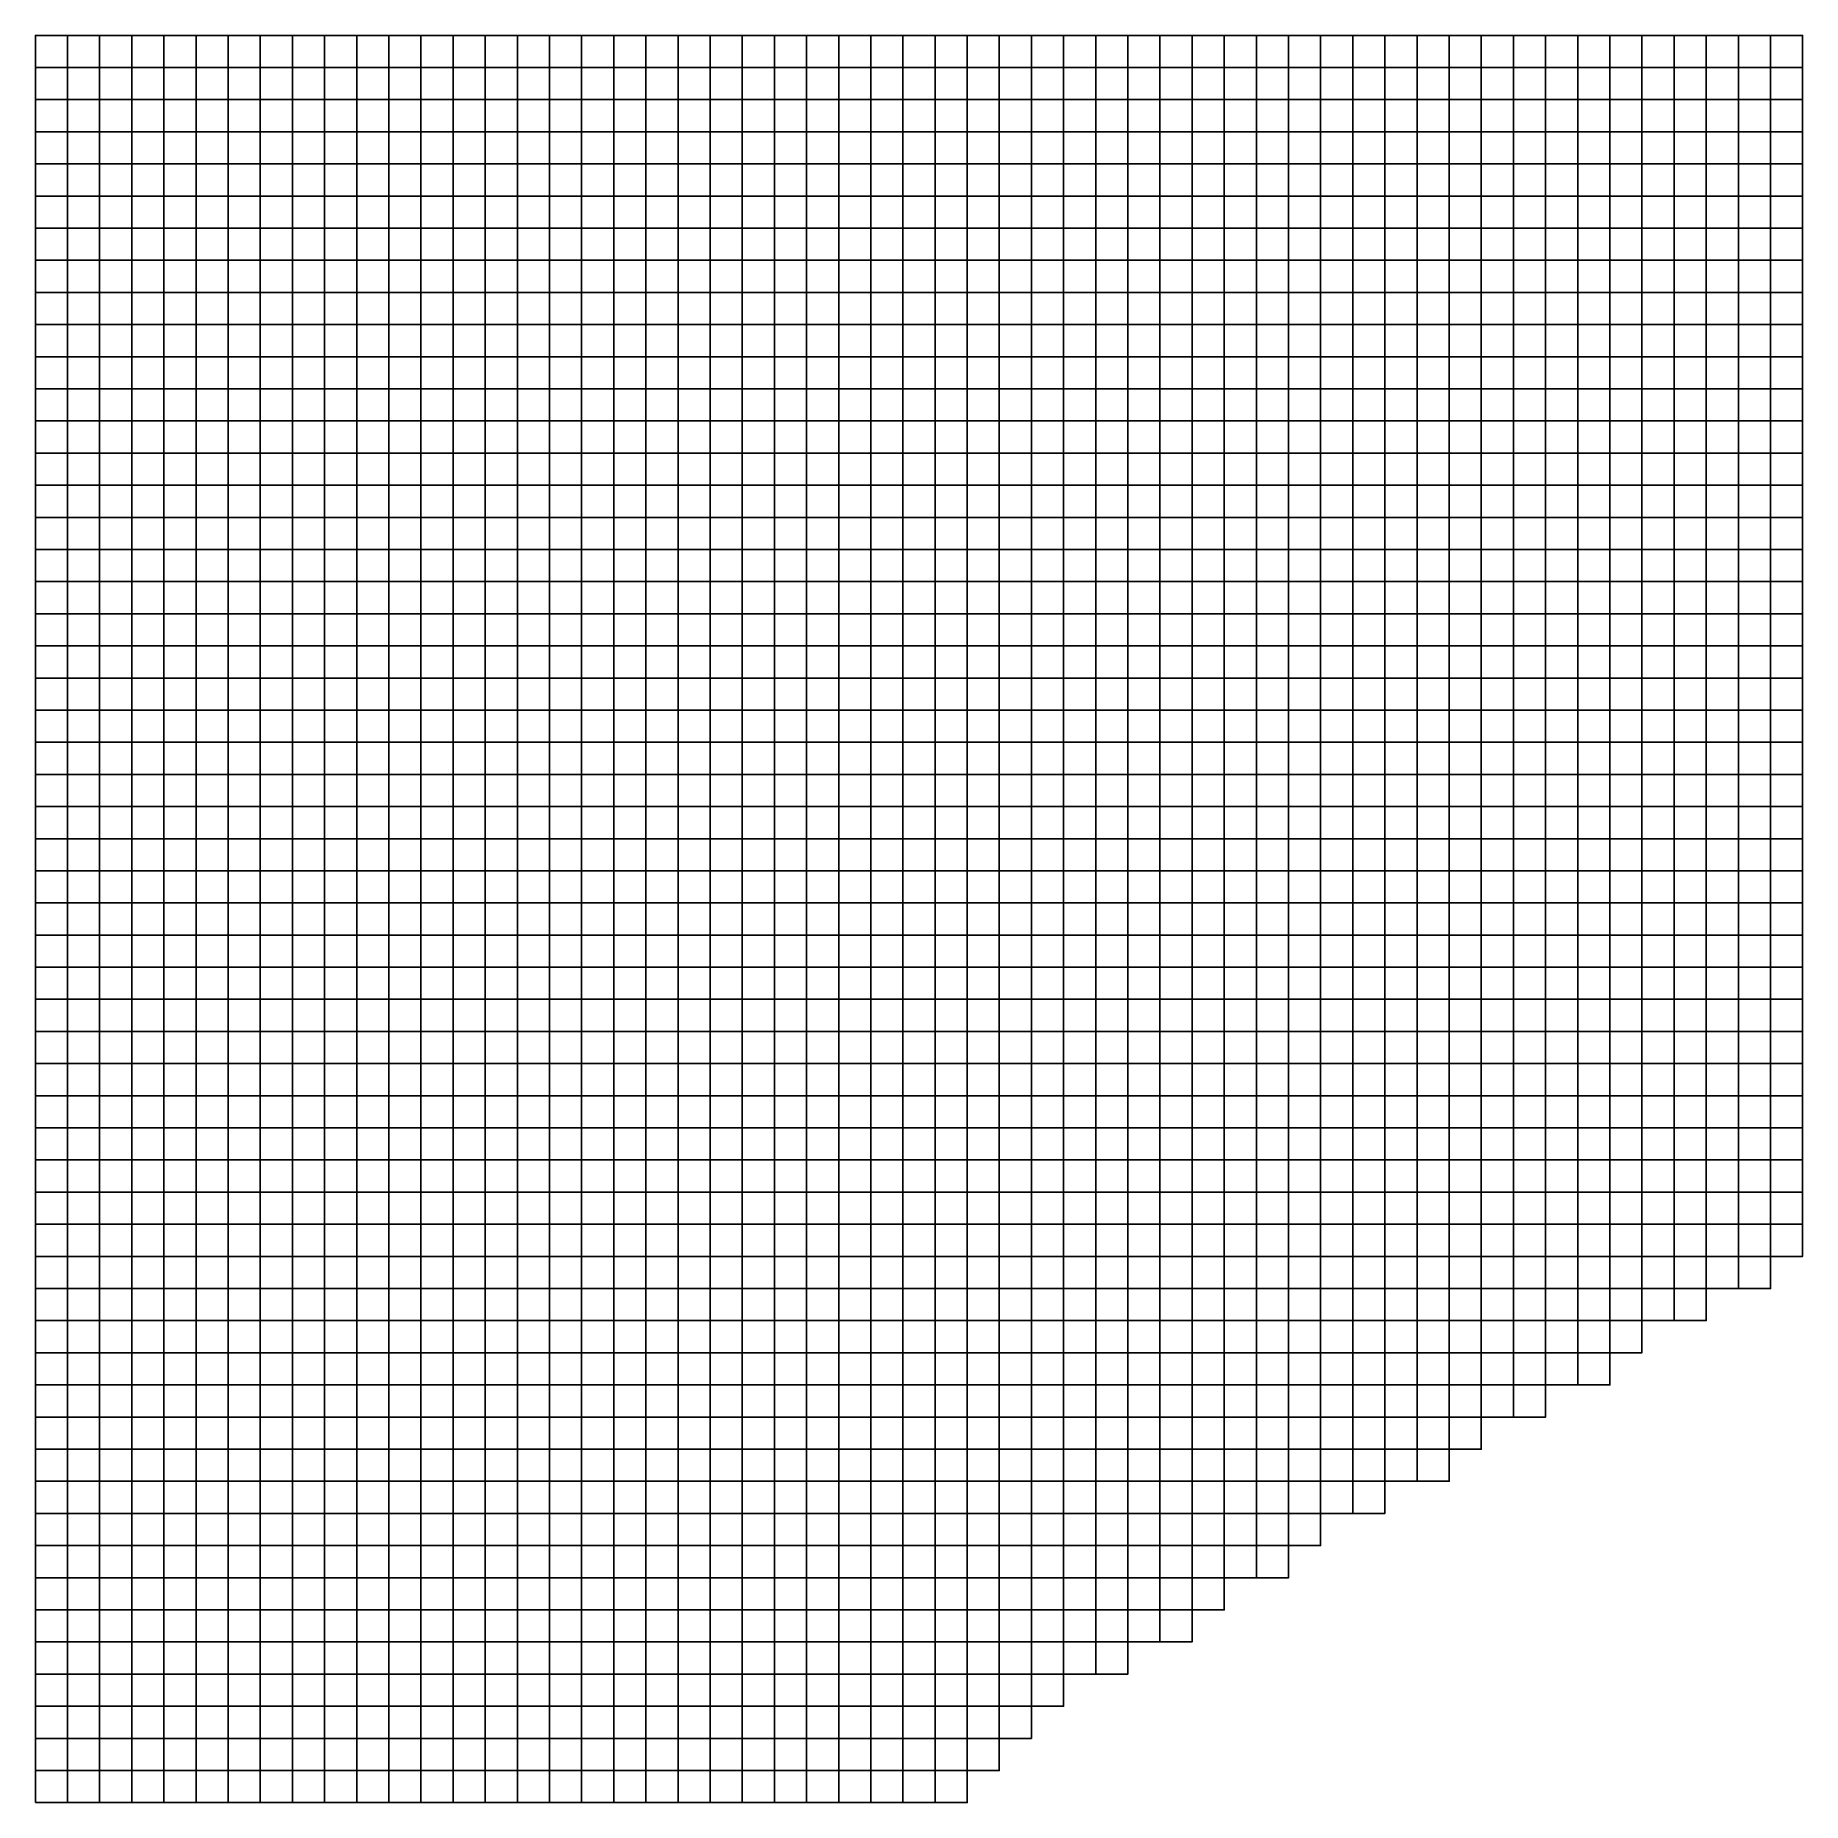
# Model space of a CAD drawing. Header units: metres. Extents: x 0 to 550, y 0 to 550.
import ezdxf

# ---------------------------------------------------------------- set-up
doc = ezdxf.new("R2010")
doc.units = ezdxf.units.M

msp = doc.modelspace()

# ---------------------------------------------------------------- linework, layer by layer
at = {"layer": 'A1'}
for points in [[(0, 540, -310.49), (10, 540, -308.88), (10, 550, -311.47), (0, 550, -313.07)], [(10, 540, -308.88), (20, 540, -306.74), (20, 550, -309.33), (10, 550, -311.47)], [(20, 540, -306.74), (30, 540, -304.07), (30, 550, -306.65), (20, 550, -309.33)], [(30, 540, -304.07), (40, 540, -301.39), (40, 550, -303.98), (30, 550, -306.65)], [(40, 540, -301.39), (50, 540, -298.72), (50, 550, -301.31), (40, 550, -303.98)], [(50, 540, -298.72), (60, 540, -296.04), (60, 550, -298.63), (50, 550, -301.31)], [(60, 540, -296.04), (70, 540, -293.37), (70, 550, -295.96), (60, 550, -298.63)], [(70, 540, -293.37), (80, 540, -290.69), (80, 550, -293.28), (70, 550, -295.96)], [(80, 540, -290.69), (90, 540, -288.02), (90, 550, -290.61), (80, 550, -293.28)], [(90, 540, -288.02), (100, 540, -285.34), (100, 550, -287.93), (90, 550, -290.61)], [(100, 540, -285.34), (110, 540, -282.67), (110, 550, -285.26), (100, 550, -287.93)], [(110, 540, -282.67), (120, 540, -279.99), (120, 550, -282.58), (110, 550, -285.26)], [(120, 540, -279.99), (130, 540, -277.32), (130, 550, -279.91), (120, 550, -282.58)], [(130, 540, -277.32), (140, 540, -274.64), (140, 550, -277.23), (130, 550, -279.91)], [(140, 540, -274.64), (150, 540, -271.97), (150, 550, -274.56), (140, 550, -277.23)], [(150, 540, -271.97), (160, 540, -269.29), (160, 550, -271.88), (150, 550, -274.56)], [(160, 540, -269.29), (170, 540, -266.62), (170, 550, -269.21), (160, 550, -271.88)], [(170, 540, -266.62), (180, 540, -263.94), (180, 550, -266.53), (170, 550, -269.21)], [(180, 540, -263.94), (190, 540, -261.27), (190, 550, -263.86), (180, 550, -266.53)], [(190, 540, -261.27), (200, 540, -258.59), (200, 550, -261.18), (190, 550, -263.86)], [(200, 540, -258.59), (210, 540, -255.92), (210, 550, -258.51), (200, 550, -261.18)], [(210, 540, -255.92), (220, 540, -253.24), (220, 550, -255.83), (210, 550, -258.51)], [(220, 540, -253.24), (230, 540, -250.57), (230, 550, -253.16), (220, 550, -255.83)], [(230, 540, -250.57), (240, 540, -247.89), (240, 550, -250.48), (230, 550, -253.16)], [(240, 540, -247.89), (250, 540, -245.22), (250, 550, -247.81), (240, 550, -250.48)], [(250, 540, -245.22), (260, 540, -242.54), (260, 550, -245.13), (250, 550, -247.81)], [(260, 540, -242.54), (270, 540, -239.87), (270, 550, -242.46), (260, 550, -245.13)], [(270, 540, -239.87), (280, 540, -237.19), (280, 550, -239.78), (270, 550, -242.46)], [(280, 540, -237.19), (290, 540, -234.52), (290, 550, -237.11), (280, 550, -239.78)], [(290, 540, -234.52), (300, 540, -231.84), (300, 550, -234.43), (290, 550, -237.11)], [(300, 540, -231.84), (310, 540, -229.17), (310, 550, -231.76), (300, 550, -234.43)], [(310, 540, -229.17), (320, 540, -226.49), (320, 550, -229.08), (310, 550, -231.76)], [(320, 540, -226.49), (330, 540, -223.82), (330, 550, -226.41), (320, 550, -229.08)], [(330, 540, -223.82), (340, 540, -221.14), (340, 550, -223.73), (330, 550, -226.41)], [(340, 540, -221.14), (350, 540, -218.47), (350, 550, -221.06), (340, 550, -223.73)], [(350, 540, -218.47), (360, 540, -215.79), (360, 550, -218.38), (350, 550, -221.06)], [(360, 540, -215.79), (370, 540, -213.12), (370, 550, -215.71), (360, 550, -218.38)], [(370, 540, -213.12), (380, 540, -210.44), (380, 550, -213.03), (370, 550, -215.71)], [(380, 540, -210.44), (390, 540, -207.77), (390, 550, -210.36), (380, 550, -213.03)], [(390, 540, -207.77), (400, 540, -205.09), (400, 550, -207.68), (390, 550, -210.36)], [(400, 540, -205.09), (410, 540, -202.42), (410, 550, -205.01), (400, 550, -207.68)], [(410, 540, -202.42), (420, 540, -199.74), (420, 550, -202.33), (410, 550, -205.01)], [(420, 540, -199.74), (430, 540, -197.07), (430, 550, -199.66), (420, 550, -202.33)], [(430, 540, -197.07), (440, 540, -194.39), (440, 550, -196.98), (430, 550, -199.66)], [(440, 540, -194.39), (450, 540, -191.72), (450, 550, -194.31), (440, 550, -196.98)], [(450, 540, -191.72), (460, 540, -189.04), (460, 550, -191.63), (450, 550, -194.31)], [(460, 540, -189.04), (470, 540, -186.37), (470, 550, -188.96), (460, 550, -191.63)], [(470, 540, -186.37), (480, 540, -183.69), (480, 550, -186.28), (470, 550, -188.96)], [(480, 540, -183.69), (490, 540, -181.02), (490, 550, -183.61), (480, 550, -186.28)], [(490, 540, -181.02), (500, 540, -178.35), (500, 550, -180.93), (490, 550, -183.61)], [(500, 540, -178.35), (510, 540, -175.67), (510, 550, -178.26), (500, 550, -180.93)], [(510, 540, -175.67), (520, 540, -173), (520, 550, -175.58), (510, 550, -178.26)], [(520, 540, -173), (530, 540, -170.32), (530, 550, -172.91), (520, 550, -175.58)], [(530, 540, -170.32), (540, 540, -168.18), (540, 550, -170.77), (530, 550, -172.91)], [(540, 540, -168.18), (550, 540, -166.58), (550, 550, -169.16), (540, 550, -170.77)], [(0, 530, -307.04), (10, 530, -305.43), (10, 540, -308.88), (0, 540, -310.49)], [(10, 530, -305.43), (20, 530, -303.29), (20, 540, -306.74), (10, 540, -308.88)], [(20, 530, -303.29), (30, 530, -300.62), (30, 540, -304.07), (20, 540, -306.74)], [(30, 530, -300.62), (40, 530, -297.94), (40, 540, -301.39), (30, 540, -304.07)], [(40, 530, -297.94), (50, 530, -295.27), (50, 540, -298.72), (40, 540, -301.39)], [(50, 530, -295.27), (60, 530, -292.59), (60, 540, -296.04), (50, 540, -298.72)], [(60, 530, -292.59), (70, 530, -289.92), (70, 540, -293.37), (60, 540, -296.04)], [(70, 530, -289.92), (80, 530, -287.24), (80, 540, -290.69), (70, 540, -293.37)], [(80, 530, -287.24), (90, 530, -284.57), (90, 540, -288.02), (80, 540, -290.69)], [(90, 530, -284.57), (100, 530, -281.89), (100, 540, -285.34), (90, 540, -288.02)], [(100, 530, -281.89), (110, 530, -279.22), (110, 540, -282.67), (100, 540, -285.34)], [(110, 530, -279.22), (120, 530, -276.54), (120, 540, -279.99), (110, 540, -282.67)], [(120, 530, -276.54), (130, 530, -273.87), (130, 540, -277.32), (120, 540, -279.99)], [(130, 530, -273.87), (140, 530, -271.19), (140, 540, -274.64), (130, 540, -277.32)], [(140, 530, -271.19), (150, 530, -268.52), (150, 540, -271.97), (140, 540, -274.64)], [(150, 530, -268.52), (160, 530, -265.84), (160, 540, -269.29), (150, 540, -271.97)], [(160, 530, -265.84), (170, 530, -263.17), (170, 540, -266.62), (160, 540, -269.29)], [(170, 530, -263.17), (180, 530, -260.49), (180, 540, -263.94), (170, 540, -266.62)], [(180, 530, -260.49), (190, 530, -257.82), (190, 540, -261.27), (180, 540, -263.94)], [(190, 530, -257.82), (200, 530, -255.14), (200, 540, -258.59), (190, 540, -261.27)], [(200, 530, -255.14), (210, 530, -252.47), (210, 540, -255.92), (200, 540, -258.59)], [(210, 530, -252.47), (220, 530, -249.79), (220, 540, -253.24), (210, 540, -255.92)], [(220, 530, -249.79), (230, 530, -247.12), (230, 540, -250.57), (220, 540, -253.24)], [(230, 530, -247.12), (240, 530, -244.44), (240, 540, -247.89), (230, 540, -250.57)], [(240, 530, -244.44), (250, 530, -241.77), (250, 540, -245.22), (240, 540, -247.89)], [(250, 530, -241.77), (260, 530, -239.09), (260, 540, -242.54), (250, 540, -245.22)], [(260, 530, -239.09), (270, 530, -236.42), (270, 540, -239.87), (260, 540, -242.54)], [(270, 530, -236.42), (280, 530, -233.74), (280, 540, -237.19), (270, 540, -239.87)], [(280, 530, -233.74), (290, 530, -231.07), (290, 540, -234.52), (280, 540, -237.19)], [(290, 530, -231.07), (300, 530, -228.39), (300, 540, -231.84), (290, 540, -234.52)], [(300, 530, -228.39), (310, 530, -225.72), (310, 540, -229.17), (300, 540, -231.84)], [(310, 530, -225.72), (320, 530, -223.04), (320, 540, -226.49), (310, 540, -229.17)], [(320, 530, -223.04), (330, 530, -220.37), (330, 540, -223.82), (320, 540, -226.49)], [(330, 530, -220.37), (340, 530, -217.69), (340, 540, -221.14), (330, 540, -223.82)], [(340, 530, -217.69), (350, 530, -215.02), (350, 540, -218.47), (340, 540, -221.14)], [(350, 530, -215.02), (360, 530, -212.34), (360, 540, -215.79), (350, 540, -218.47)], [(360, 530, -212.34), (370, 530, -209.67), (370, 540, -213.12), (360, 540, -215.79)], [(370, 530, -209.67), (380, 530, -207), (380, 540, -210.44), (370, 540, -213.12)], [(380, 530, -207), (390, 530, -204.32), (390, 540, -207.77), (380, 540, -210.44)], [(390, 530, -204.32), (400, 530, -201.65), (400, 540, -205.09), (390, 540, -207.77)], [(400, 530, -201.65), (410, 530, -198.97), (410, 540, -202.42), (400, 540, -205.09)], [(410, 530, -198.97), (420, 530, -196.3), (420, 540, -199.74), (410, 540, -202.42)], [(420, 530, -196.3), (430, 530, -193.62), (430, 540, -197.07), (420, 540, -199.74)], [(430, 530, -193.62), (440, 530, -190.95), (440, 540, -194.39), (430, 540, -197.07)], [(440, 530, -190.95), (450, 530, -188.27), (450, 540, -191.72), (440, 540, -194.39)], [(450, 530, -188.27), (460, 530, -185.6), (460, 540, -189.04), (450, 540, -191.72)], [(460, 530, -185.6), (470, 530, -182.92), (470, 540, -186.37), (460, 540, -189.04)], [(470, 530, -182.92), (480, 530, -180.25), (480, 540, -183.69), (470, 540, -186.37)], [(480, 530, -180.25), (490, 530, -177.57), (490, 540, -181.02), (480, 540, -183.69)], [(490, 530, -177.57), (500, 530, -174.9), (500, 540, -178.35), (490, 540, -181.02)], [(500, 530, -174.9), (510, 530, -172.22), (510, 540, -175.67), (500, 540, -178.35)], [(510, 530, -172.22), (520, 530, -169.55), (520, 540, -173), (510, 540, -175.67)], [(520, 530, -169.55), (530, 530, -166.87), (530, 540, -170.32), (520, 540, -173)], [(530, 530, -166.87), (540, 530, -164.73), (540, 540, -168.18), (530, 540, -170.32)], [(540, 530, -164.73), (550, 530, -163.13), (550, 540, -166.58), (540, 540, -168.18)], [(0, 520, -302.73), (10, 520, -301.12), (10, 530, -305.43), (0, 530, -307.04)], [(10, 520, -301.12), (20, 520, -298.98), (20, 530, -303.29), (10, 530, -305.43)], [(20, 520, -298.98), (30, 520, -296.31), (30, 530, -300.62), (20, 530, -303.29)], [(30, 520, -296.31), (40, 520, -293.63), (40, 530, -297.94), (30, 530, -300.62)], [(40, 520, -293.63), (50, 520, -290.96), (50, 530, -295.27), (40, 530, -297.94)], [(50, 520, -290.96), (60, 520, -288.28), (60, 530, -292.59), (50, 530, -295.27)], [(60, 520, -288.28), (70, 520, -285.61), (70, 530, -289.92), (60, 530, -292.59)], [(70, 520, -285.61), (80, 520, -282.93), (80, 530, -287.24), (70, 530, -289.92)], [(80, 520, -282.93), (90, 520, -280.26), (90, 530, -284.57), (80, 530, -287.24)], [(90, 520, -280.26), (100, 520, -277.58), (100, 530, -281.89), (90, 530, -284.57)], [(100, 520, -277.58), (110, 520, -274.91), (110, 530, -279.22), (100, 530, -281.89)], [(110, 520, -274.91), (120, 520, -272.23), (120, 530, -276.54), (110, 530, -279.22)], [(120, 520, -272.23), (130, 520, -269.56), (130, 530, -273.87), (120, 530, -276.54)], [(130, 520, -269.56), (140, 520, -266.88), (140, 530, -271.19), (130, 530, -273.87)], [(140, 520, -266.88), (150, 520, -264.21), (150, 530, -268.52), (140, 530, -271.19)], [(150, 520, -264.21), (160, 520, -261.53), (160, 530, -265.84), (150, 530, -268.52)], [(160, 520, -261.53), (170, 520, -258.86), (170, 530, -263.17), (160, 530, -265.84)], [(170, 520, -258.86), (180, 520, -256.18), (180, 530, -260.49), (170, 530, -263.17)], [(180, 520, -256.18), (190, 520, -253.51), (190, 530, -257.82), (180, 530, -260.49)], [(190, 520, -253.51), (200, 520, -250.83), (200, 530, -255.14), (190, 530, -257.82)], [(200, 520, -250.83), (210, 520, -248.16), (210, 530, -252.47), (200, 530, -255.14)], [(210, 520, -248.16), (220, 520, -245.48), (220, 530, -249.79), (210, 530, -252.47)], [(220, 520, -245.48), (230, 520, -242.81), (230, 530, -247.12), (220, 530, -249.79)], [(230, 520, -242.81), (240, 520, -240.13), (240, 530, -244.44), (230, 530, -247.12)], [(240, 520, -240.13), (250, 520, -237.46), (250, 530, -241.77), (240, 530, -244.44)], [(250, 520, -237.46), (260, 520, -234.78), (260, 530, -239.09), (250, 530, -241.77)], [(260, 520, -234.78), (270, 520, -232.11), (270, 530, -236.42), (260, 530, -239.09)], [(270, 520, -232.11), (280, 520, -229.43), (280, 530, -233.74), (270, 530, -236.42)], [(280, 520, -229.43), (290, 520, -226.76), (290, 530, -231.07), (280, 530, -233.74)], [(290, 520, -226.76), (300, 520, -224.08), (300, 530, -228.39), (290, 530, -231.07)], [(300, 520, -224.08), (310, 520, -221.41), (310, 530, -225.72), (300, 530, -228.39)], [(310, 520, -221.41), (320, 520, -218.73), (320, 530, -223.04), (310, 530, -225.72)], [(320, 520, -218.73), (330, 520, -216.06), (330, 530, -220.37), (320, 530, -223.04)], [(330, 520, -216.06), (340, 520, -213.38), (340, 530, -217.69), (330, 530, -220.37)], [(340, 520, -213.38), (350, 520, -210.71), (350, 530, -215.02), (340, 530, -217.69)], [(350, 520, -210.71), (360, 520, -208.03), (360, 530, -212.34), (350, 530, -215.02)], [(360, 520, -208.03), (370, 520, -205.36), (370, 530, -209.67), (360, 530, -212.34)], [(370, 520, -205.36), (380, 520, -202.68), (380, 530, -207), (370, 530, -209.67)], [(380, 520, -202.68), (390, 520, -200.01), (390, 530, -204.32), (380, 530, -207)], [(390, 520, -200.01), (400, 520, -197.33), (400, 530, -201.65), (390, 530, -204.32)], [(400, 520, -197.33), (410, 520, -194.66), (410, 530, -198.97), (400, 530, -201.65)], [(410, 520, -194.66), (420, 520, -191.98), (420, 530, -196.3), (410, 530, -198.97)], [(420, 520, -191.98), (430, 520, -189.31), (430, 530, -193.62), (420, 530, -196.3)], [(430, 520, -189.31), (440, 520, -186.63), (440, 530, -190.95), (430, 530, -193.62)], [(440, 520, -186.63), (450, 520, -183.96), (450, 530, -188.27), (440, 530, -190.95)], [(450, 520, -183.96), (460, 520, -181.28), (460, 530, -185.6), (450, 530, -188.27)], [(460, 520, -181.28), (470, 520, -178.61), (470, 530, -182.92), (460, 530, -185.6)], [(470, 520, -178.61), (480, 520, -175.64), (480, 530, -180.25), (470, 530, -182.92)], [(480, 520, -175.64), (490, 520, -172.68), (490, 530, -177.57), (480, 530, -180.25)], [(490, 520, -172.68), (500, 520, -169.73), (500, 530, -174.9), (490, 530, -177.57)], [(500, 520, -169.73), (510, 520, -166.79), (510, 530, -172.22), (500, 530, -174.9)], [(510, 520, -166.79), (520, 520, -163.87), (520, 530, -169.55), (510, 530, -172.22)], [(520, 520, -163.87), (530, 520, -161.26), (530, 530, -166.87), (520, 530, -169.55)], [(530, 520, -161.26), (540, 520, -159.18), (540, 530, -164.73), (530, 530, -166.87)], [(540, 520, -159.18), (550, 520, -157.61), (550, 530, -163.13), (540, 530, -164.73)], [(0, 510, -298.41), (10, 510, -296.81), (10, 520, -301.12), (0, 520, -302.73)], [(10, 510, -296.81), (20, 510, -294.67), (20, 520, -298.98), (10, 520, -301.12)], [(20, 510, -294.67), (30, 510, -291.99), (30, 520, -296.31), (20, 520, -298.98)], [(30, 510, -291.99), (40, 510, -289.32), (40, 520, -293.63), (30, 520, -296.31)], [(40, 510, -289.32), (50, 510, -286.64), (50, 520, -290.96), (40, 520, -293.63)], [(50, 510, -286.64), (60, 510, -283.97), (60, 520, -288.28), (50, 520, -290.96)], [(60, 510, -283.97), (70, 510, -281.29), (70, 520, -285.61), (60, 520, -288.28)], [(70, 510, -281.29), (80, 510, -278.62), (80, 520, -282.93), (70, 520, -285.61)], [(80, 510, -278.62), (90, 510, -275.94), (90, 520, -280.26), (80, 520, -282.93)], [(90, 510, -275.94), (100, 510, -273.27), (100, 520, -277.58), (90, 520, -280.26)], [(100, 510, -273.27), (110, 510, -270.6), (110, 520, -274.91), (100, 520, -277.58)], [(110, 510, -270.6), (120, 510, -267.92), (120, 520, -272.23), (110, 520, -274.91)], [(120, 510, -267.92), (130, 510, -265.25), (130, 520, -269.56), (120, 520, -272.23)], [(130, 510, -265.25), (140, 510, -262.57), (140, 520, -266.88), (130, 520, -269.56)], [(140, 510, -262.57), (150, 510, -259.9), (150, 520, -264.21), (140, 520, -266.88)], [(150, 510, -259.9), (160, 510, -257.22), (160, 520, -261.53), (150, 520, -264.21)], [(160, 510, -257.22), (170, 510, -254.55), (170, 520, -258.86), (160, 520, -261.53)], [(170, 510, -254.55), (180, 510, -251.87), (180, 520, -256.18), (170, 520, -258.86)], [(180, 510, -251.87), (190, 510, -249.2), (190, 520, -253.51), (180, 520, -256.18)], [(190, 510, -249.2), (200, 510, -246.52), (200, 520, -250.83), (190, 520, -253.51)], [(200, 510, -246.52), (210, 510, -243.85), (210, 520, -248.16), (200, 520, -250.83)], [(210, 510, -243.85), (220, 510, -241.17), (220, 520, -245.48), (210, 520, -248.16)], [(220, 510, -241.17), (230, 510, -238.5), (230, 520, -242.81), (220, 520, -245.48)], [(230, 510, -238.5), (240, 510, -235.82), (240, 520, -240.13), (230, 520, -242.81)], [(240, 510, -235.82), (250, 510, -233.15), (250, 520, -237.46), (240, 520, -240.13)], [(250, 510, -233.15), (260, 510, -230.47), (260, 520, -234.78), (250, 520, -237.46)], [(260, 510, -230.47), (270, 510, -227.8), (270, 520, -232.11), (260, 520, -234.78)], [(270, 510, -227.8), (280, 510, -225.12), (280, 520, -229.43), (270, 520, -232.11)], [(280, 510, -225.12), (290, 510, -222.45), (290, 520, -226.76), (280, 520, -229.43)], [(290, 510, -222.45), (300, 510, -219.77), (300, 520, -224.08), (290, 520, -226.76)], [(300, 510, -219.77), (310, 510, -217.1), (310, 520, -221.41), (300, 520, -224.08)], [(310, 510, -217.1), (320, 510, -214.42), (320, 520, -218.73), (310, 520, -221.41)], [(320, 510, -214.42), (330, 510, -211.75), (330, 520, -216.06), (320, 520, -218.73)], [(330, 510, -211.75), (340, 510, -209.07), (340, 520, -213.38), (330, 520, -216.06)], [(340, 510, -209.07), (350, 510, -206.4), (350, 520, -210.71), (340, 520, -213.38)], [(350, 510, -206.4), (360, 510, -203.72), (360, 520, -208.03), (350, 520, -210.71)], [(360, 510, -203.72), (370, 510, -201.05), (370, 520, -205.36), (360, 520, -208.03)], [(370, 510, -201.05), (380, 510, -198.37), (380, 520, -202.68), (370, 520, -205.36)], [(380, 510, -198.37), (390, 510, -195.7), (390, 520, -200.01), (380, 520, -202.68)], [(390, 510, -195.7), (400, 510, -193.02), (400, 520, -197.33), (390, 520, -200.01)], [(400, 510, -193.02), (410, 510, -190.35), (410, 520, -194.66), (400, 520, -197.33)], [(410, 510, -190.35), (420, 510, -187.67), (420, 520, -191.98), (410, 520, -194.66)], [(420, 510, -187.67), (430, 510, -185), (430, 520, -189.31), (420, 520, -191.98)], [(430, 510, -185), (440, 510, -182.06), (440, 520, -186.63), (430, 520, -189.31)], [(440, 510, -182.06), (450, 510, -179.11), (450, 520, -183.96), (440, 520, -186.63)], [(450, 510, -179.11), (460, 510, -176.15), (460, 520, -181.28), (450, 520, -183.96)], [(460, 510, -176.15), (470, 510, -173.2), (470, 520, -178.61), (460, 520, -181.28)], [(470, 510, -173.2), (480, 510, -169.94), (480, 520, -175.64), (470, 520, -178.61)], [(480, 510, -169.94), (490, 510, -166.99), (490, 520, -172.68), (480, 520, -175.64)], [(490, 510, -166.99), (500, 510, -164.1), (500, 520, -169.73), (490, 520, -172.68)], [(500, 510, -164.1), (510, 510, -161.27), (510, 520, -166.79), (500, 520, -169.73)], [(510, 510, -161.27), (520, 510, -158.48), (520, 520, -163.87), (510, 520, -166.79)], [(520, 510, -158.48), (530, 510, -156.05), (530, 520, -161.26), (520, 520, -163.87)], [(530, 510, -156.05), (540, 510, -154.11), (540, 520, -159.18), (530, 520, -161.26)], [(540, 510, -154.11), (550, 510, -152.65), (550, 520, -157.61), (540, 520, -159.18)], [(0, 500, -294.1), (10, 500, -292.5), (10, 510, -296.81), (0, 510, -298.41)], [(10, 500, -292.5), (20, 500, -290.36), (20, 510, -294.67), (10, 510, -296.81)], [(20, 500, -290.36), (30, 500, -287.68), (30, 510, -291.99), (20, 510, -294.67)], [(30, 500, -287.68), (40, 500, -285.01), (40, 510, -289.32), (30, 510, -291.99)], [(40, 500, -285.01), (50, 500, -282.33), (50, 510, -286.64), (40, 510, -289.32)], [(50, 500, -282.33), (60, 500, -279.66), (60, 510, -283.97), (50, 510, -286.64)], [(60, 500, -279.66), (70, 500, -276.98), (70, 510, -281.29), (60, 510, -283.97)], [(70, 500, -276.98), (80, 500, -274.31), (80, 510, -278.62), (70, 510, -281.29)], [(80, 500, -274.31), (90, 500, -271.63), (90, 510, -275.94), (80, 510, -278.62)], [(90, 500, -271.63), (100, 500, -268.96), (100, 510, -273.27), (90, 510, -275.94)], [(100, 500, -268.96), (110, 500, -266.28), (110, 510, -270.6), (100, 510, -273.27)], [(110, 500, -266.28), (120, 500, -263.61), (120, 510, -267.92), (110, 510, -270.6)], [(120, 500, -263.61), (130, 500, -260.93), (130, 510, -265.25), (120, 510, -267.92)], [(130, 500, -260.93), (140, 500, -258.26), (140, 510, -262.57), (130, 510, -265.25)], [(140, 500, -258.26), (150, 500, -255.58), (150, 510, -259.9), (140, 510, -262.57)], [(150, 500, -255.58), (160, 500, -252.91), (160, 510, -257.22), (150, 510, -259.9)], [(160, 500, -252.91), (170, 500, -250.23), (170, 510, -254.55), (160, 510, -257.22)], [(170, 500, -250.23), (180, 500, -247.56), (180, 510, -251.87), (170, 510, -254.55)], [(180, 500, -247.56), (190, 500, -244.88), (190, 510, -249.2), (180, 510, -251.87)], [(190, 500, -244.88), (200, 500, -242.21), (200, 510, -246.52), (190, 510, -249.2)], [(200, 500, -242.21), (210, 500, -239.53), (210, 510, -243.85), (200, 510, -246.52)], [(210, 500, -239.53), (220, 500, -236.86), (220, 510, -241.17), (210, 510, -243.85)], [(220, 500, -236.86), (230, 500, -234.18), (230, 510, -238.5), (220, 510, -241.17)], [(230, 500, -234.18), (240, 500, -231.51), (240, 510, -235.82), (230, 510, -238.5)], [(240, 500, -231.51), (250, 500, -228.83), (250, 510, -233.15), (240, 510, -235.82)], [(250, 500, -228.83), (260, 500, -226.16), (260, 510, -230.47), (250, 510, -233.15)], [(260, 500, -226.16), (270, 500, -223.48), (270, 510, -227.8), (260, 510, -230.47)], [(270, 500, -223.48), (280, 500, -220.81), (280, 510, -225.12), (270, 510, -227.8)], [(280, 500, -220.81), (290, 500, -218.13), (290, 510, -222.45), (280, 510, -225.12)], [(290, 500, -218.13), (300, 500, -215.46), (300, 510, -219.77), (290, 510, -222.45)], [(300, 500, -215.46), (310, 500, -212.78), (310, 510, -217.1), (300, 510, -219.77)], [(310, 500, -212.78), (320, 500, -210.11), (320, 510, -214.42), (310, 510, -217.1)], [(320, 500, -210.11), (330, 500, -207.43), (330, 510, -211.75), (320, 510, -214.42)], [(330, 500, -207.43), (340, 500, -204.76), (340, 510, -209.07), (330, 510, -211.75)], [(340, 500, -204.76), (350, 500, -202.08), (350, 510, -206.4), (340, 510, -209.07)], [(350, 500, -202.08), (360, 500, -199.41), (360, 510, -203.72), (350, 510, -206.4)], [(360, 500, -199.41), (370, 500, -196.73), (370, 510, -201.05), (360, 510, -203.72)], [(370, 500, -196.73), (380, 500, -194.06), (380, 510, -198.37), (370, 510, -201.05)], [(380, 500, -194.06), (390, 500, -191.38), (390, 510, -195.7), (380, 510, -198.37)], [(390, 500, -191.38), (400, 500, -188.47), (400, 510, -193.02), (390, 510, -195.7)], [(400, 500, -188.47), (410, 500, -185.56), (410, 510, -190.35), (400, 510, -193.02)], [(410, 500, -185.56), (420, 500, -182.63), (420, 510, -187.67), (410, 510, -190.35)], [(420, 500, -182.63), (430, 500, -179.69), (430, 510, -185), (420, 510, -187.67)], [(430, 500, -179.69), (440, 500, -176.47), (440, 510, -182.06), (430, 510, -185)], [(440, 500, -176.47), (450, 500, -173.47), (450, 510, -179.11), (440, 510, -182.06)], [(450, 500, -173.47), (460, 500, -170.51), (460, 510, -176.15), (450, 510, -179.11)], [(460, 500, -170.51), (470, 500, -167.57), (470, 510, -173.2), (460, 510, -176.15)], [(470, 500, -167.57), (480, 500, -164.36), (480, 510, -169.94), (470, 510, -173.2)], [(480, 500, -164.36), (490, 500, -161.53), (490, 510, -166.99), (480, 510, -169.94)], [(490, 500, -161.53), (500, 500, -158.83), (500, 510, -164.1), (490, 510, -166.99)], [(500, 500, -158.83), (510, 500, -156.2), (510, 510, -161.27), (500, 510, -164.1)], [(510, 500, -156.2), (520, 500, -153.67), (520, 510, -158.48), (510, 510, -161.27)], [(520, 500, -153.67), (530, 500, -151.52), (530, 510, -156.05), (520, 510, -158.48)], [(530, 500, -151.52), (540, 500, -149.8), (540, 510, -154.11), (530, 510, -156.05)], [(540, 500, -149.8), (550, 500, -148.5), (550, 510, -152.65), (540, 510, -154.11)], [(0, 490, -289.79), (10, 490, -288.19), (10, 500, -292.5), (0, 500, -294.1)], [(10, 490, -288.19), (20, 490, -286.05), (20, 500, -290.36), (10, 500, -292.5)], [(20, 490, -286.05), (30, 490, -283.37), (30, 500, -287.68), (20, 500, -290.36)], [(30, 490, -283.37), (40, 490, -280.7), (40, 500, -285.01), (30, 500, -287.68)], [(40, 490, -280.7), (50, 490, -278.02), (50, 500, -282.33), (40, 500, -285.01)], [(50, 490, -278.02), (60, 490, -275.35), (60, 500, -279.66), (50, 500, -282.33)], [(60, 490, -275.35), (70, 490, -272.67), (70, 500, -276.98), (60, 500, -279.66)], [(70, 490, -272.67), (80, 490, -270), (80, 500, -274.31), (70, 500, -276.98)], [(80, 490, -270), (90, 490, -267.32), (90, 500, -271.63), (80, 500, -274.31)], [(90, 490, -267.32), (100, 490, -264.65), (100, 500, -268.96), (90, 500, -271.63)], [(100, 490, -264.65), (110, 490, -261.97), (110, 500, -266.28), (100, 500, -268.96)], [(110, 490, -261.97), (120, 490, -259.3), (120, 500, -263.61), (110, 500, -266.28)], [(120, 490, -259.3), (130, 490, -256.62), (130, 500, -260.93), (120, 500, -263.61)], [(130, 490, -256.62), (140, 490, -253.95), (140, 500, -258.26), (130, 500, -260.93)], [(140, 490, -253.95), (150, 490, -251.27), (150, 500, -255.58), (140, 500, -258.26)], [(150, 490, -251.27), (160, 490, -248.6), (160, 500, -252.91), (150, 500, -255.58)], [(160, 490, -248.6), (170, 490, -245.92), (170, 500, -250.23), (160, 500, -252.91)], [(170, 490, -245.92), (180, 490, -243.25), (180, 500, -247.56), (170, 500, -250.23)], [(180, 490, -243.25), (190, 490, -240.57), (190, 500, -244.88), (180, 500, -247.56)], [(190, 490, -240.57), (200, 490, -237.9), (200, 500, -242.21), (190, 500, -244.88)], [(200, 490, -237.9), (210, 490, -235.22), (210, 500, -239.53), (200, 500, -242.21)], [(210, 490, -235.22), (220, 490, -232.55), (220, 500, -236.86), (210, 500, -239.53)], [(220, 490, -232.55), (230, 490, -229.87), (230, 500, -234.18), (220, 500, -236.86)], [(230, 490, -229.87), (240, 490, -227.2), (240, 500, -231.51), (230, 500, -234.18)], [(240, 490, -227.2), (250, 490, -224.52), (250, 500, -228.83), (240, 500, -231.51)], [(250, 490, -224.52), (260, 490, -221.85), (260, 500, -226.16), (250, 500, -228.83)], [(260, 490, -221.85), (270, 490, -219.17), (270, 500, -223.48), (260, 500, -226.16)], [(270, 490, -219.17), (280, 490, -216.5), (280, 500, -220.81), (270, 500, -223.48)], [(280, 490, -216.5), (290, 490, -213.82), (290, 500, -218.13), (280, 500, -220.81)], [(290, 490, -213.82), (300, 490, -211.15), (300, 500, -215.46), (290, 500, -218.13)], [(300, 490, -211.15), (310, 490, -208.47), (310, 500, -212.78), (300, 500, -215.46)], [(310, 490, -208.47), (320, 490, -205.8), (320, 500, -210.11), (310, 500, -212.78)], [(320, 490, -205.8), (330, 490, -203.12), (330, 500, -207.43), (320, 500, -210.11)], [(330, 490, -203.12), (340, 490, -200.45), (340, 500, -204.76), (330, 500, -207.43)], [(340, 490, -200.45), (350, 490, -197.77), (350, 500, -202.08), (340, 500, -204.76)], [(350, 490, -197.77), (360, 490, -194.89), (360, 500, -199.41), (350, 500, -202.08)], [(360, 490, -194.89), (370, 490, -192), (370, 500, -196.73), (360, 500, -199.41)], [(370, 490, -192), (380, 490, -189.1), (380, 500, -194.06), (370, 500, -196.73)], [(380, 490, -189.1), (390, 490, -186.2), (390, 500, -191.38), (380, 500, -194.06)], [(390, 490, -186.2), (400, 490, -183.04), (400, 500, -188.47), (390, 500, -191.38)], [(400, 490, -183.04), (410, 490, -180.08), (410, 500, -185.56), (400, 500, -188.47)], [(410, 490, -180.08), (420, 490, -177.1), (420, 500, -182.63), (410, 500, -185.56)], [(420, 490, -177.1), (430, 490, -174.1), (430, 500, -179.69), (420, 500, -182.63)], [(430, 490, -174.1), (440, 490, -170.85), (440, 500, -176.47), (430, 500, -179.69)], [(440, 490, -170.85), (450, 490, -167.88), (450, 500, -173.47), (440, 500, -176.47)], [(450, 490, -167.88), (460, 490, -164.96), (460, 500, -170.51), (450, 500, -173.47)], [(460, 490, -164.96), (470, 490, -162.09), (470, 500, -167.57), (460, 500, -170.51)], [(470, 490, -162.09), (480, 490, -159.03), (480, 500, -164.36), (470, 500, -167.57)], [(480, 490, -159.03), (490, 490, -156.34), (490, 500, -161.53), (480, 500, -164.36)], [(490, 490, -156.34), (500, 490, -153.77), (500, 500, -158.83), (490, 500, -161.53)], [(500, 490, -153.77), (510, 490, -151.35), (510, 500, -156.2), (500, 500, -158.83)], [(510, 490, -151.35), (520, 490, -149.07), (520, 500, -153.67), (510, 500, -156.2)], [(520, 490, -149.07), (530, 490, -147.16), (530, 500, -151.52), (520, 500, -153.67)], [(530, 490, -147.16), (540, 490, -145.7), (540, 500, -149.8), (530, 500, -151.52)], [(540, 490, -145.7), (550, 490, -144.6), (550, 500, -148.5), (540, 500, -149.8)], [(0, 480, -285.48), (10, 480, -283.87), (10, 490, -288.19), (0, 490, -289.79)], [(10, 480, -283.87), (20, 480, -281.73), (20, 490, -286.05), (10, 490, -288.19)], [(20, 480, -281.73), (30, 480, -279.06), (30, 490, -283.37), (20, 490, -286.05)], [(30, 480, -279.06), (40, 480, -276.38), (40, 490, -280.7), (30, 490, -283.37)], [(40, 480, -276.38), (50, 480, -273.71), (50, 490, -278.02), (40, 490, -280.7)], [(50, 480, -273.71), (60, 480, -271.03), (60, 490, -275.35), (50, 490, -278.02)], [(60, 480, -271.03), (70, 480, -268.36), (70, 490, -272.67), (60, 490, -275.35)], [(70, 480, -268.36), (80, 480, -265.68), (80, 490, -270), (70, 490, -272.67)], [(80, 480, -265.68), (90, 480, -263.01), (90, 490, -267.32), (80, 490, -270)], [(90, 480, -263.01), (100, 480, -260.33), (100, 490, -264.65), (90, 490, -267.32)], [(100, 480, -260.33), (110, 480, -257.66), (110, 490, -261.97), (100, 490, -264.65)], [(110, 480, -257.66), (120, 480, -254.98), (120, 490, -259.3), (110, 490, -261.97)], [(120, 480, -254.98), (130, 480, -252.31), (130, 490, -256.62), (120, 490, -259.3)], [(130, 480, -252.31), (140, 480, -249.63), (140, 490, -253.95), (130, 490, -256.62)], [(140, 480, -249.63), (150, 480, -246.96), (150, 490, -251.27), (140, 490, -253.95)], [(150, 480, -246.96), (160, 480, -244.28), (160, 490, -248.6), (150, 490, -251.27)], [(160, 480, -244.28), (170, 480, -241.61), (170, 490, -245.92), (160, 490, -248.6)], [(170, 480, -241.61), (180, 480, -238.93), (180, 490, -243.25), (170, 490, -245.92)], [(180, 480, -238.93), (190, 480, -236.26), (190, 490, -240.57), (180, 490, -243.25)], [(190, 480, -236.26), (200, 480, -233.58), (200, 490, -237.9), (190, 490, -240.57)], [(200, 480, -233.58), (210, 480, -230.91), (210, 490, -235.22), (200, 490, -237.9)], [(210, 480, -230.91), (220, 480, -228.24), (220, 490, -232.55), (210, 490, -235.22)], [(220, 480, -228.24), (230, 480, -225.56), (230, 490, -229.87), (220, 490, -232.55)], [(230, 480, -225.56), (240, 480, -222.89), (240, 490, -227.2), (230, 490, -229.87)], [(240, 480, -222.89), (250, 480, -220.21), (250, 490, -224.52), (240, 490, -227.2)], [(250, 480, -220.21), (260, 480, -217.54), (260, 490, -221.85), (250, 490, -224.52)], [(260, 480, -217.54), (270, 480, -214.86), (270, 490, -219.17), (260, 490, -221.85)], [(270, 480, -214.86), (280, 480, -212.19), (280, 490, -216.5), (270, 490, -219.17)], [(280, 480, -212.19), (290, 480, -209.51), (290, 490, -213.82), (280, 490, -216.5)], [(290, 480, -209.51), (300, 480, -206.84), (300, 490, -211.15), (290, 490, -213.82)], [(300, 480, -206.84), (310, 480, -203.98), (310, 490, -208.47), (300, 490, -211.15)], [(310, 480, -203.98), (320, 480, -201.13), (320, 490, -205.8), (310, 490, -208.47)], [(320, 480, -201.13), (330, 480, -198.27), (330, 490, -203.12), (320, 490, -205.8)], [(330, 480, -198.27), (340, 480, -195.4), (340, 490, -200.45), (330, 490, -203.12)], [(340, 480, -195.4), (350, 480, -192.53), (350, 490, -197.77), (340, 490, -200.45)], [(350, 480, -192.53), (360, 480, -189.62), (360, 490, -194.89), (350, 490, -197.77)], [(360, 480, -189.62), (370, 480, -186.68), (370, 490, -192), (360, 490, -194.89)], [(370, 480, -186.68), (380, 480, -183.74), (380, 490, -189.1), (370, 490, -192)], [(380, 480, -183.74), (390, 480, -180.77), (390, 490, -186.2), (380, 490, -189.1)], [(390, 480, -180.77), (400, 480, -177.56), (400, 490, -183.04), (390, 490, -186.2)], [(400, 480, -177.56), (410, 480, -174.54), (410, 490, -180.08), (400, 490, -183.04)], [(410, 480, -174.54), (420, 480, -171.5), (420, 490, -177.1), (410, 490, -180.08)], [(420, 480, -171.5), (430, 480, -168.47), (430, 490, -174.1), (420, 490, -177.1)], [(430, 480, -168.47), (440, 480, -165.28), (440, 490, -170.85), (430, 490, -174.1)], [(440, 480, -165.28), (450, 480, -162.39), (450, 490, -167.88), (440, 490, -170.85)], [(450, 480, -162.39), (460, 480, -159.57), (460, 490, -164.96), (450, 490, -167.88)], [(460, 480, -159.57), (470, 480, -156.84), (470, 490, -162.09), (460, 490, -164.96)], [(470, 480, -156.84), (480, 480, -154.03), (480, 490, -159.03), (470, 490, -162.09)], [(480, 480, -154.03), (490, 480, -151.44), (490, 490, -156.34), (480, 490, -159.03)], [(490, 480, -151.44), (500, 480, -148.99), (500, 490, -153.77), (490, 490, -156.34)], [(500, 480, -148.99), (510, 480, -146.75), (510, 490, -151.35), (500, 490, -153.77)], [(510, 480, -146.75), (520, 480, -144.65), (520, 490, -149.07), (510, 490, -151.35)], [(520, 480, -144.65), (530, 480, -142.99), (530, 490, -147.16), (520, 490, -149.07)], [(530, 480, -142.99), (540, 480, -141.84), (540, 490, -145.7), (530, 490, -147.16)], [(540, 480, -141.84), (550, 480, -141.03), (550, 490, -144.6), (540, 490, -145.7)], [(0, 470, -281.17), (10, 470, -279.56), (10, 480, -283.87), (0, 480, -285.48)], [(10, 470, -279.56), (20, 470, -277.42), (20, 480, -281.73), (10, 480, -283.87)], [(20, 470, -277.42), (30, 470, -274.75), (30, 480, -279.06), (20, 480, -281.73)], [(30, 470, -274.75), (40, 470, -272.07), (40, 480, -276.38), (30, 480, -279.06)], [(40, 470, -272.07), (50, 470, -269.4), (50, 480, -273.71), (40, 480, -276.38)], [(50, 470, -269.4), (60, 470, -266.72), (60, 480, -271.03), (50, 480, -273.71)], [(60, 470, -266.72), (70, 470, -264.05), (70, 480, -268.36), (60, 480, -271.03)], [(70, 470, -264.05), (80, 470, -261.37), (80, 480, -265.68), (70, 480, -268.36)], [(80, 470, -261.37), (90, 470, -258.7), (90, 480, -263.01), (80, 480, -265.68)], [(90, 470, -258.7), (100, 470, -256.02), (100, 480, -260.33), (90, 480, -263.01)], [(100, 470, -256.02), (110, 470, -253.35), (110, 480, -257.66), (100, 480, -260.33)], [(110, 470, -253.35), (120, 470, -250.67), (120, 480, -254.98), (110, 480, -257.66)], [(120, 470, -250.67), (130, 470, -248), (130, 480, -252.31), (120, 480, -254.98)], [(130, 470, -248), (140, 470, -245.32), (140, 480, -249.63), (130, 480, -252.31)], [(140, 470, -245.32), (150, 470, -242.65), (150, 480, -246.96), (140, 480, -249.63)], [(150, 470, -242.65), (160, 470, -239.97), (160, 480, -244.28), (150, 480, -246.96)], [(160, 470, -239.97), (170, 470, -237.3), (170, 480, -241.61), (160, 480, -244.28)], [(170, 470, -237.3), (180, 470, -234.62), (180, 480, -238.93), (170, 480, -241.61)], [(180, 470, -234.62), (190, 470, -231.95), (190, 480, -236.26), (180, 480, -238.93)], [(190, 470, -231.95), (200, 470, -229.27), (200, 480, -233.58), (190, 480, -236.26)], [(200, 470, -229.27), (210, 470, -226.6), (210, 480, -230.91), (200, 480, -233.58)], [(210, 470, -226.6), (220, 470, -223.92), (220, 480, -228.24), (210, 480, -230.91)], [(220, 470, -223.92), (230, 470, -221.25), (230, 480, -225.56), (220, 480, -228.24)], [(230, 470, -221.25), (240, 470, -218.57), (240, 480, -222.89), (230, 480, -225.56)], [(240, 470, -218.57), (250, 470, -215.9), (250, 480, -220.21), (240, 480, -222.89)], [(250, 470, -215.9), (260, 470, -213.22), (260, 480, -217.54), (250, 480, -220.21)], [(260, 470, -213.22), (270, 470, -210.4), (270, 480, -214.86), (260, 480, -217.54)], [(270, 470, -210.4), (280, 470, -207.57), (280, 480, -212.19), (270, 480, -214.86)], [(280, 470, -207.57), (290, 470, -204.74), (290, 480, -209.51), (280, 480, -212.19)], [(290, 470, -204.74), (300, 470, -201.9), (300, 480, -206.84), (290, 480, -209.51)], [(300, 470, -201.9), (310, 470, -198.88), (310, 480, -203.98), (300, 480, -206.84)], [(310, 470, -198.88), (320, 470, -196), (320, 480, -201.13), (310, 480, -203.98)], [(320, 470, -196), (330, 470, -193.09), (330, 480, -198.27), (320, 480, -201.13)], [(330, 470, -193.09), (340, 470, -190.19), (340, 480, -195.4), (330, 480, -198.27)], [(340, 470, -190.19), (350, 470, -187.27), (350, 480, -192.53), (340, 480, -195.4)], [(350, 470, -187.27), (360, 470, -184.3), (360, 480, -189.62), (350, 480, -192.53)], [(360, 470, -184.3), (370, 470, -181.31), (370, 480, -186.68), (360, 480, -189.62)], [(370, 470, -181.31), (380, 470, -178.31), (380, 480, -183.74), (370, 480, -186.68)], [(380, 470, -178.31), (390, 470, -175.28), (390, 480, -180.77), (380, 480, -183.74)], [(390, 470, -175.28), (400, 470, -172.01), (400, 480, -177.56), (390, 480, -180.77)], [(400, 470, -172.01), (410, 470, -168.96), (410, 480, -174.54), (400, 480, -177.56)], [(410, 470, -168.96), (420, 470, -165.9), (420, 480, -171.5), (410, 480, -174.54)], [(420, 470, -165.9), (430, 470, -162.96), (430, 480, -168.47), (420, 480, -171.5)], [(430, 470, -162.96), (440, 470, -159.89), (440, 480, -165.28), (430, 480, -168.47)], [(440, 470, -159.89), (450, 470, -157.12), (450, 480, -162.39), (440, 480, -165.28)], [(450, 470, -157.12), (460, 470, -154.42), (460, 480, -159.57), (450, 480, -162.39)], [(460, 470, -154.42), (470, 470, -151.82), (470, 480, -156.84), (460, 480, -159.57)], [(470, 470, -151.82), (480, 470, -149.36), (480, 480, -154.03), (470, 480, -156.84)], [(480, 470, -149.36), (490, 470, -147.09), (490, 480, -151.44), (480, 480, -154.03)], [(490, 470, -147.09), (500, 470, -145), (500, 480, -148.99), (490, 480, -151.44)], [(500, 470, -145), (510, 470, -143.14), (510, 480, -146.75), (500, 480, -148.99)], [(510, 470, -143.14), (520, 470, -141.43), (520, 480, -144.65), (510, 480, -146.75)], [(520, 470, -141.43), (530, 470, -139.81), (530, 480, -142.99), (520, 480, -144.65)], [(530, 470, -139.81), (540, 470, -138.71), (540, 480, -141.84), (530, 480, -142.99)], [(540, 470, -138.71), (550, 470, -137.92), (550, 480, -141.03), (540, 480, -141.84)], [(0, 460, -276.86), (10, 460, -275.25), (10, 470, -279.56), (0, 470, -281.17)], [(10, 460, -275.25), (20, 460, -273.11), (20, 470, -277.42), (10, 470, -279.56)], [(20, 460, -273.11), (30, 460, -270.44), (30, 470, -274.75), (20, 470, -277.42)], [(30, 460, -270.44), (40, 460, -267.76), (40, 470, -272.07), (30, 470, -274.75)], [(40, 460, -267.76), (50, 460, -265.09), (50, 470, -269.4), (40, 470, -272.07)], [(50, 460, -265.09), (60, 460, -262.41), (60, 470, -266.72), (50, 470, -269.4)], [(60, 460, -262.41), (70, 460, -259.74), (70, 470, -264.05), (60, 470, -266.72)], [(70, 460, -259.74), (80, 460, -257.06), (80, 470, -261.37), (70, 470, -264.05)], [(80, 460, -257.06), (90, 460, -254.39), (90, 470, -258.7), (80, 470, -261.37)], [(90, 460, -254.39), (100, 460, -251.71), (100, 470, -256.02), (90, 470, -258.7)], [(100, 460, -251.71), (110, 460, -249.04), (110, 470, -253.35), (100, 470, -256.02)], [(110, 460, -249.04), (120, 460, -246.36), (120, 470, -250.67), (110, 470, -253.35)], [(120, 460, -246.36), (130, 460, -243.69), (130, 470, -248), (120, 470, -250.67)], [(130, 460, -243.69), (140, 460, -241.01), (140, 470, -245.32), (130, 470, -248)], [(140, 460, -241.01), (150, 460, -238.34), (150, 470, -242.65), (140, 470, -245.32)], [(150, 460, -238.34), (160, 460, -235.66), (160, 470, -239.97), (150, 470, -242.65)], [(160, 460, -235.66), (170, 460, -232.99), (170, 470, -237.3), (160, 470, -239.97)], [(170, 460, -232.99), (180, 460, -230.31), (180, 470, -234.62), (170, 470, -237.3)], [(180, 460, -230.31), (190, 460, -227.64), (190, 470, -231.95), (180, 470, -234.62)], [(190, 460, -227.64), (200, 460, -224.96), (200, 470, -229.27), (190, 470, -231.95)], [(200, 460, -224.96), (210, 460, -222.29), (210, 470, -226.6), (200, 470, -229.27)], [(210, 460, -222.29), (220, 460, -219.61), (220, 470, -223.92), (210, 470, -226.6)], [(220, 460, -219.61), (230, 460, -216.81), (230, 470, -221.25), (220, 470, -223.92)], [(230, 460, -216.81), (240, 460, -214.02), (240, 470, -218.57), (230, 470, -221.25)], [(240, 460, -214.02), (250, 460, -211.21), (250, 470, -215.9), (240, 470, -218.57)], [(250, 460, -211.21), (260, 460, -208.4), (260, 470, -213.22), (250, 470, -215.9)], [(260, 460, -208.4), (270, 460, -205.44), (270, 470, -210.4), (260, 470, -213.22)], [(270, 460, -205.44), (280, 460, -202.59), (280, 470, -207.57), (270, 470, -210.4)], [(280, 460, -202.59), (290, 460, -199.72), (290, 470, -204.74), (280, 470, -207.57)], [(290, 460, -199.72), (300, 460, -196.84), (300, 470, -201.9), (290, 470, -204.74)], [(300, 460, -196.84), (310, 460, -193.78), (310, 470, -198.88), (300, 470, -201.9)], [(310, 460, -193.78), (320, 460, -190.85), (320, 470, -196), (310, 470, -198.88)], [(320, 460, -190.85), (330, 460, -187.88), (330, 470, -193.09), (320, 470, -196)], [(330, 460, -187.88), (340, 460, -184.92), (340, 470, -190.19), (330, 470, -193.09)], [(340, 460, -184.92), (350, 460, -181.95), (350, 470, -187.27), (340, 470, -190.19)], [(350, 460, -181.95), (360, 460, -178.95), (360, 470, -184.3), (350, 470, -187.27)], [(360, 460, -178.95), (370, 460, -175.95), (370, 470, -181.31), (360, 470, -184.3)], [(370, 460, -175.95), (380, 460, -172.96), (380, 470, -178.31), (370, 470, -181.31)], [(380, 460, -172.96), (390, 460, -169.97), (390, 470, -175.28), (380, 470, -178.31)], [(390, 460, -169.97), (400, 460, -166.72), (400, 470, -172.01), (390, 470, -175.28)], [(400, 460, -166.72), (410, 460, -163.71), (410, 470, -168.96), (400, 470, -172.01)], [(410, 460, -163.71), (420, 460, -160.68), (420, 470, -165.9), (410, 470, -168.96)], [(420, 460, -160.68), (430, 460, -157.84), (430, 470, -162.96), (420, 470, -165.9)], [(430, 460, -157.84), (440, 460, -155.14), (440, 470, -159.89), (430, 470, -162.96)], [(440, 460, -155.14), (450, 460, -152.8), (450, 470, -157.12), (440, 470, -159.89)], [(450, 460, -152.8), (460, 460, -150.57), (460, 470, -154.42), (450, 470, -157.12)], [(460, 460, -150.57), (470, 460, -148.45), (470, 470, -151.82), (460, 470, -154.42)], [(470, 460, -148.45), (480, 460, -146.5), (480, 470, -149.36), (470, 470, -151.82)], [(480, 460, -146.5), (490, 460, -144.39), (490, 470, -147.09), (480, 470, -149.36)], [(490, 460, -144.39), (500, 460, -142.37), (500, 470, -145), (490, 470, -147.09)], [(500, 460, -142.37), (510, 460, -140.43), (510, 470, -143.14), (500, 470, -145)], [(510, 460, -140.43), (520, 460, -138.56), (520, 470, -141.43), (510, 470, -143.14)], [(520, 460, -138.56), (530, 460, -136.62), (530, 470, -139.81), (520, 470, -141.43)], [(530, 460, -136.62), (540, 460, -135.28), (540, 470, -138.71), (530, 470, -139.81)], [(540, 460, -135.28), (550, 460, -134.3), (550, 470, -137.92), (540, 470, -138.71)], [(0, 450, -272.54), (10, 450, -270.94), (10, 460, -275.25), (0, 460, -276.86)], [(10, 450, -270.94), (20, 450, -268.8), (20, 460, -273.11), (10, 460, -275.25)], [(20, 450, -268.8), (30, 450, -266.12), (30, 460, -270.44), (20, 460, -273.11)], [(30, 450, -266.12), (40, 450, -263.45), (40, 460, -267.76), (30, 460, -270.44)], [(40, 450, -263.45), (50, 450, -260.77), (50, 460, -265.09), (40, 460, -267.76)], [(50, 450, -260.77), (60, 450, -258.1), (60, 460, -262.41), (50, 460, -265.09)], [(60, 450, -258.1), (70, 450, -255.42), (70, 460, -259.74), (60, 460, -262.41)], [(70, 450, -255.42), (80, 450, -252.75), (80, 460, -257.06), (70, 460, -259.74)], [(80, 450, -252.75), (90, 450, -250.07), (90, 460, -254.39), (80, 460, -257.06)], [(90, 450, -250.07), (100, 450, -247.4), (100, 460, -251.71), (90, 460, -254.39)], [(100, 450, -247.4), (110, 450, -244.72), (110, 460, -249.04), (100, 460, -251.71)], [(110, 450, -244.72), (120, 450, -242.05), (120, 460, -246.36), (110, 460, -249.04)], [(120, 450, -242.05), (130, 450, -239.37), (130, 460, -243.69), (120, 460, -246.36)], [(130, 450, -239.37), (140, 450, -236.7), (140, 460, -241.01), (130, 460, -243.69)], [(140, 450, -236.7), (150, 450, -234.02), (150, 460, -238.34), (140, 460, -241.01)], [(150, 450, -234.02), (160, 450, -231.35), (160, 460, -235.66), (150, 460, -238.34)], [(160, 450, -231.35), (170, 450, -228.67), (170, 460, -232.99), (160, 460, -235.66)], [(170, 450, -228.67), (180, 450, -226), (180, 460, -230.31), (170, 460, -232.99)], [(180, 450, -226), (190, 450, -223.23), (190, 460, -227.64), (180, 460, -230.31)], [(190, 450, -223.23), (200, 450, -220.46), (200, 460, -224.96), (190, 460, -227.64)], [(200, 450, -220.46), (210, 450, -217.69), (210, 460, -222.29), (200, 460, -224.96)], [(210, 450, -217.69), (220, 450, -214.9), (220, 460, -219.61), (210, 460, -222.29)], [(220, 450, -214.9), (230, 450, -211.98), (230, 460, -216.81), (220, 460, -219.61)], [(230, 450, -211.98), (240, 450, -209.18), (240, 460, -214.02), (230, 460, -216.81)], [(240, 450, -209.18), (250, 450, -206.34), (250, 460, -211.21), (240, 460, -214.02)], [(250, 450, -206.34), (260, 450, -203.49), (260, 460, -208.4), (250, 460, -211.21)], [(260, 450, -203.49), (270, 450, -200.49), (270, 460, -205.44), (260, 460, -208.4)], [(270, 450, -200.49), (280, 450, -197.61), (280, 460, -202.59), (270, 460, -205.44)], [(280, 450, -197.61), (290, 450, -194.68), (290, 460, -199.72), (280, 460, -202.59)], [(290, 450, -194.68), (300, 450, -191.75), (300, 460, -196.84), (290, 460, -199.72)], [(300, 450, -191.75), (310, 450, -188.67), (310, 460, -193.78), (300, 460, -196.84)], [(310, 450, -188.67), (320, 450, -185.73), (320, 460, -190.85), (310, 460, -193.78)], [(320, 450, -185.73), (330, 450, -182.79), (330, 460, -187.88), (320, 460, -190.85)], [(330, 450, -182.79), (340, 450, -179.87), (340, 460, -184.92), (330, 460, -187.88)], [(340, 450, -179.87), (350, 450, -176.95), (350, 460, -181.95), (340, 460, -184.92)], [(350, 450, -176.95), (360, 450, -173.99), (360, 460, -178.95), (350, 460, -181.95)], [(360, 450, -173.99), (370, 450, -171.03), (370, 460, -175.95), (360, 460, -178.95)], [(370, 450, -171.03), (380, 450, -168.09), (380, 460, -172.96), (370, 460, -175.95)], [(380, 450, -168.09), (390, 450, -165.13), (390, 460, -169.97), (380, 460, -172.96)], [(390, 450, -165.13), (400, 450, -162.13), (400, 460, -166.72), (390, 460, -169.97)], [(400, 450, -162.13), (410, 450, -159.36), (410, 460, -163.71), (400, 460, -166.72)], [(410, 450, -159.36), (420, 450, -156.63), (420, 460, -160.68), (410, 460, -163.71)], [(420, 450, -156.63), (430, 450, -154.12), (430, 460, -157.84), (420, 460, -160.68)], [(430, 450, -154.12), (440, 450, -151.8), (440, 460, -155.14), (430, 460, -157.84)], [(440, 450, -151.8), (450, 450, -149.68), (450, 460, -152.8), (440, 460, -155.14)], [(450, 450, -149.68), (460, 450, -147.65), (460, 460, -150.57), (450, 460, -152.8)], [(460, 450, -147.65), (470, 450, -145.72), (470, 460, -148.45), (460, 460, -150.57)], [(470, 450, -145.72), (480, 450, -143.91), (480, 460, -146.5), (470, 460, -148.45)], [(480, 450, -143.91), (490, 450, -141.77), (490, 460, -144.39), (480, 460, -146.5)], [(490, 450, -141.77), (500, 450, -139.57), (500, 460, -142.37), (490, 460, -144.39)], [(500, 450, -139.57), (510, 450, -137.36), (510, 460, -140.43), (500, 460, -142.37)], [(510, 450, -137.36), (520, 450, -135.33), (520, 460, -138.56), (510, 460, -140.43)], [(520, 450, -135.33), (530, 450, -132.96), (530, 460, -136.62), (520, 460, -138.56)], [(530, 450, -132.96), (540, 450, -131.3), (540, 460, -135.28), (530, 460, -136.62)], [(540, 450, -131.3), (550, 450, -130.09), (550, 460, -134.3), (540, 460, -135.28)], [(0, 440, -268.23), (10, 440, -266.63), (10, 450, -270.94), (0, 450, -272.54)], [(10, 440, -266.63), (20, 440, -264.49), (20, 450, -268.8), (10, 450, -270.94)], [(20, 440, -264.49), (30, 440, -261.81), (30, 450, -266.12), (20, 450, -268.8)], [(30, 440, -261.81), (40, 440, -259.14), (40, 450, -263.45), (30, 450, -266.12)], [(40, 440, -259.14), (50, 440, -256.46), (50, 450, -260.77), (40, 450, -263.45)], [(50, 440, -256.46), (60, 440, -253.79), (60, 450, -258.1), (50, 450, -260.77)], [(60, 440, -253.79), (70, 440, -251.11), (70, 450, -255.42), (60, 450, -258.1)], [(70, 440, -251.11), (80, 440, -248.44), (80, 450, -252.75), (70, 450, -255.42)], [(80, 440, -248.44), (90, 440, -245.76), (90, 450, -250.07), (80, 450, -252.75)], [(90, 440, -245.76), (100, 440, -243.09), (100, 450, -247.4), (90, 450, -250.07)], [(100, 440, -243.09), (110, 440, -240.41), (110, 450, -244.72), (100, 450, -247.4)], [(110, 440, -240.41), (120, 440, -237.74), (120, 450, -242.05), (110, 450, -244.72)], [(120, 440, -237.74), (130, 440, -235.06), (130, 450, -239.37), (120, 450, -242.05)], [(130, 440, -235.06), (140, 440, -232.39), (140, 450, -236.7), (130, 450, -239.37)], [(140, 440, -232.39), (150, 440, -229.65), (150, 450, -234.02), (140, 450, -236.7)], [(150, 440, -229.65), (160, 440, -226.91), (160, 450, -231.35), (150, 450, -234.02)], [(160, 440, -226.91), (170, 440, -224.17), (170, 450, -228.67), (160, 450, -231.35)], [(170, 440, -224.17), (180, 440, -221.41), (180, 450, -226), (170, 450, -228.67)], [(180, 440, -221.41), (190, 440, -218.55), (190, 450, -223.23), (180, 450, -226)], [(190, 440, -218.55), (200, 440, -215.76), (200, 450, -220.46), (190, 450, -223.23)], [(200, 440, -215.76), (210, 440, -212.95), (210, 450, -217.69), (200, 450, -220.46)], [(210, 440, -212.95), (220, 440, -210.13), (220, 450, -214.9), (210, 450, -217.69)], [(220, 440, -210.13), (230, 440, -207.18), (230, 450, -211.98), (220, 450, -214.9)], [(230, 440, -207.18), (240, 440, -204.34), (240, 450, -209.18), (230, 450, -211.98)], [(240, 440, -204.34), (250, 440, -201.48), (250, 450, -206.34), (240, 450, -209.18)], [(250, 440, -201.48), (260, 440, -198.62), (260, 450, -203.49), (250, 450, -206.34)], [(260, 440, -198.62), (270, 440, -195.62), (270, 450, -200.49), (260, 450, -203.49)], [(270, 440, -195.62), (280, 440, -192.77), (280, 450, -197.61), (270, 450, -200.49)], [(280, 440, -192.77), (290, 440, -189.89), (290, 450, -194.68), (280, 450, -197.61)], [(290, 440, -189.89), (300, 440, -187.01), (300, 450, -191.75), (290, 450, -194.68)], [(300, 440, -187.01), (310, 440, -183.97), (310, 450, -188.67), (300, 450, -191.75)], [(310, 440, -183.97), (320, 440, -181.09), (320, 450, -185.73), (310, 450, -188.67)], [(320, 440, -181.09), (330, 440, -178.19), (330, 450, -182.79), (320, 450, -185.73)], [(330, 440, -178.19), (340, 440, -175.32), (340, 450, -179.87), (330, 450, -182.79)], [(340, 440, -175.32), (350, 440, -172.44), (350, 450, -176.95), (340, 450, -179.87)], [(350, 440, -172.44), (360, 440, -169.74), (360, 450, -173.99), (350, 450, -176.95)], [(360, 440, -169.74), (370, 440, -167.05), (370, 450, -171.03), (360, 450, -173.99)], [(370, 440, -167.05), (380, 440, -164.35), (380, 450, -168.09), (370, 450, -171.03)], [(380, 440, -164.35), (390, 440, -161.63), (390, 450, -165.13), (380, 450, -168.09)], [(390, 440, -161.63), (400, 440, -158.85), (400, 450, -162.13), (390, 450, -165.13)], [(400, 440, -158.85), (410, 440, -156.1), (410, 450, -159.36), (400, 450, -162.13)], [(410, 440, -156.1), (420, 440, -153.45), (420, 450, -156.63), (410, 450, -159.36)], [(420, 440, -153.45), (430, 440, -151.05), (430, 450, -154.12), (420, 450, -156.63)], [(430, 440, -151.05), (440, 440, -148.89), (440, 450, -151.8), (430, 450, -154.12)], [(440, 440, -148.89), (450, 440, -146.91), (450, 450, -149.68), (440, 450, -151.8)], [(450, 440, -146.91), (460, 440, -145.02), (460, 450, -147.65), (450, 450, -149.68)], [(460, 440, -145.02), (470, 440, -143.13), (470, 450, -145.72), (460, 450, -147.65)], [(470, 440, -143.13), (480, 440, -141.25), (480, 450, -143.91), (470, 450, -145.72)], [(480, 440, -141.25), (490, 440, -138.97), (490, 450, -141.77), (480, 450, -143.91)], [(490, 440, -138.97), (500, 440, -136.53), (500, 450, -139.57), (490, 450, -141.77)], [(500, 440, -136.53), (510, 440, -133.98), (510, 450, -137.36), (500, 450, -139.57)], [(510, 440, -133.98), (520, 440, -131.82), (520, 450, -135.33), (510, 450, -137.36)], [(520, 440, -131.82), (530, 440, -129.08), (530, 450, -132.96), (520, 450, -135.33)], [(530, 440, -129.08), (540, 440, -127.07), (540, 450, -131.3), (530, 450, -132.96)], [(540, 440, -127.07), (550, 440, -125.62), (550, 450, -130.09), (540, 450, -131.3)], [(0, 430, -263.92), (10, 430, -262.31), (10, 440, -266.63), (0, 440, -268.23)], [(10, 430, -262.31), (20, 430, -260.17), (20, 440, -264.49), (10, 440, -266.63)], [(20, 430, -260.17), (30, 430, -257.5), (30, 440, -261.81), (20, 440, -264.49)], [(30, 430, -257.5), (40, 430, -254.82), (40, 440, -259.14), (30, 440, -261.81)], [(40, 430, -254.82), (50, 430, -252.15), (50, 440, -256.46), (40, 440, -259.14)], [(50, 430, -252.15), (60, 430, -249.47), (60, 440, -253.79), (50, 440, -256.46)], [(60, 430, -249.47), (70, 430, -246.8), (70, 440, -251.11), (60, 440, -253.79)], [(70, 430, -246.8), (80, 430, -244.13), (80, 440, -248.44), (70, 440, -251.11)], [(80, 430, -244.13), (90, 430, -241.45), (90, 440, -245.76), (80, 440, -248.44)], [(90, 430, -241.45), (100, 430, -238.74), (100, 440, -243.09), (90, 440, -245.76)], [(100, 430, -238.74), (110, 430, -236.04), (110, 440, -240.41), (100, 440, -243.09)], [(110, 430, -236.04), (120, 430, -233.34), (120, 440, -237.74), (110, 440, -240.41)], [(120, 430, -233.34), (130, 430, -230.62), (130, 440, -235.06), (120, 440, -237.74)], [(130, 430, -230.62), (140, 430, -227.9), (140, 440, -232.39), (130, 440, -235.06)], [(140, 430, -227.9), (150, 430, -225.13), (150, 440, -229.65), (140, 440, -232.39)], [(150, 430, -225.13), (160, 430, -222.35), (160, 440, -226.91), (150, 440, -229.65)], [(160, 430, -222.35), (170, 430, -219.58), (170, 440, -224.17), (160, 440, -226.91)], [(170, 430, -219.58), (180, 430, -216.79), (180, 440, -221.41), (170, 440, -224.17)], [(180, 430, -216.79), (190, 430, -213.91), (190, 440, -218.55), (180, 440, -221.41)], [(190, 430, -213.91), (200, 430, -211.11), (200, 440, -215.76), (190, 440, -218.55)], [(200, 430, -211.11), (210, 430, -208.33), (210, 440, -212.95), (200, 440, -215.76)], [(210, 430, -208.33), (220, 430, -205.52), (220, 440, -210.13), (210, 440, -212.95)], [(220, 430, -205.52), (230, 430, -202.61), (230, 440, -207.18), (220, 440, -210.13)], [(230, 430, -202.61), (240, 430, -199.81), (240, 440, -204.34), (230, 440, -207.18)], [(240, 430, -199.81), (250, 430, -197), (250, 440, -201.48), (240, 440, -204.34)], [(250, 430, -197), (260, 430, -194.18), (260, 440, -198.62), (250, 440, -201.48)], [(260, 430, -194.18), (270, 430, -191.23), (270, 440, -195.62), (260, 440, -198.62)], [(270, 430, -191.23), (280, 430, -188.43), (280, 440, -192.77), (270, 440, -195.62)], [(280, 430, -188.43), (290, 430, -185.59), (290, 440, -189.89), (280, 440, -192.77)], [(290, 430, -185.59), (300, 430, -182.76), (300, 440, -187.01), (290, 440, -189.89)], [(300, 430, -182.76), (310, 430, -179.95), (310, 440, -183.97), (300, 440, -187.01)], [(310, 430, -179.95), (320, 430, -177.29), (320, 440, -181.09), (310, 440, -183.97)], [(320, 430, -177.29), (330, 430, -174.63), (330, 440, -178.19), (320, 440, -181.09)], [(330, 430, -174.63), (340, 430, -171.99), (340, 440, -175.32), (330, 440, -178.19)], [(340, 430, -171.99), (350, 430, -169.36), (350, 440, -172.44), (340, 440, -175.32)], [(350, 430, -169.36), (360, 430, -166.74), (360, 440, -169.74), (350, 440, -172.44)], [(360, 430, -166.74), (370, 430, -164.12), (370, 440, -167.05), (360, 440, -169.74)], [(370, 430, -164.12), (380, 430, -161.47), (380, 440, -164.35), (370, 440, -167.05)], [(380, 430, -161.47), (390, 430, -158.79), (390, 440, -161.63), (380, 440, -164.35)], [(390, 430, -158.79), (400, 430, -156.04), (400, 440, -158.85), (390, 440, -161.63)], [(400, 430, -156.04), (410, 430, -153.31), (410, 440, -156.1), (400, 440, -158.85)], [(410, 430, -153.31), (420, 430, -150.73), (420, 440, -153.45), (410, 440, -156.1)], [(420, 430, -150.73), (430, 430, -148.43), (430, 440, -151.05), (420, 440, -153.45)], [(430, 430, -148.43), (440, 430, -146.27), (440, 440, -148.89), (430, 440, -151.05)], [(440, 430, -146.27), (450, 430, -144.29), (450, 440, -146.91), (440, 440, -148.89)], [(450, 430, -144.29), (460, 430, -142.36), (460, 440, -145.02), (450, 440, -146.91)], [(460, 430, -142.36), (470, 430, -140.33), (470, 440, -143.13), (460, 440, -145.02)], [(470, 430, -140.33), (480, 430, -138.18), (480, 440, -141.25), (470, 440, -143.13)], [(480, 430, -138.18), (490, 430, -135.75), (490, 440, -138.97), (480, 440, -141.25)], [(490, 430, -135.75), (500, 430, -133.1), (500, 440, -136.53), (490, 440, -138.97)], [(500, 430, -133.1), (510, 430, -130.43), (510, 440, -133.98), (500, 440, -136.53)], [(510, 430, -130.43), (520, 430, -127.99), (520, 440, -131.82), (510, 440, -133.98)], [(520, 430, -127.99), (530, 430, -124.89), (530, 440, -129.08), (520, 440, -131.82)], [(530, 430, -124.89), (540, 430, -122.5), (540, 440, -127.07), (530, 440, -129.08)], [(540, 430, -122.5), (550, 430, -120.75), (550, 440, -125.62), (540, 440, -127.07)], [(0, 420, -259.61), (10, 420, -258), (10, 430, -262.31), (0, 430, -263.92)], [(10, 420, -258), (20, 420, -255.86), (20, 430, -260.17), (10, 430, -262.31)], [(20, 420, -255.86), (30, 420, -253.19), (30, 430, -257.5), (20, 430, -260.17)], [(30, 420, -253.19), (40, 420, -250.51), (40, 430, -254.82), (30, 430, -257.5)], [(40, 420, -250.51), (50, 420, -247.84), (50, 430, -252.15), (40, 430, -254.82)], [(50, 420, -247.84), (60, 420, -245.16), (60, 430, -249.47), (50, 430, -252.15)], [(60, 420, -245.16), (70, 420, -242.49), (70, 430, -246.8), (60, 430, -249.47)], [(70, 420, -242.49), (80, 420, -239.82), (80, 430, -244.13), (70, 430, -246.8)], [(80, 420, -239.82), (90, 420, -237.13), (90, 430, -241.45), (80, 430, -244.13)], [(90, 420, -237.13), (100, 420, -234.4), (100, 430, -238.74), (90, 430, -241.45)], [(100, 420, -234.4), (110, 420, -231.68), (110, 430, -236.04), (100, 430, -238.74)], [(110, 420, -231.68), (120, 420, -228.92), (120, 430, -233.34), (110, 430, -236.04)], [(120, 420, -228.92), (130, 420, -226.16), (130, 430, -230.62), (120, 430, -233.34)], [(130, 420, -226.16), (140, 420, -223.42), (140, 430, -227.9), (130, 430, -230.62)], [(140, 420, -223.42), (150, 420, -220.67), (150, 430, -225.13), (140, 430, -227.9)], [(150, 420, -220.67), (160, 420, -217.92), (160, 430, -222.35), (150, 430, -225.13)], [(160, 420, -217.92), (170, 420, -215.2), (170, 430, -219.58), (160, 430, -222.35)], [(170, 420, -215.2), (180, 420, -212.48), (180, 430, -216.79), (170, 430, -219.58)], [(180, 420, -212.48), (190, 420, -209.64), (190, 430, -213.91), (180, 430, -216.79)], [(190, 420, -209.64), (200, 420, -206.9), (200, 430, -211.11), (190, 430, -213.91)], [(200, 420, -206.9), (210, 420, -204.16), (210, 430, -208.33), (200, 430, -211.11)], [(210, 420, -204.16), (220, 420, -201.4), (220, 430, -205.52), (210, 430, -208.33)], [(220, 420, -201.4), (230, 420, -198.53), (230, 430, -202.61), (220, 430, -205.52)], [(230, 420, -198.53), (240, 420, -195.78), (240, 430, -199.81), (230, 430, -202.61)], [(240, 420, -195.78), (250, 420, -193.02), (250, 430, -197), (240, 430, -199.81)], [(250, 420, -193.02), (260, 420, -190.25), (260, 430, -194.18), (250, 430, -197)], [(260, 420, -190.25), (270, 420, -187.5), (270, 430, -191.23), (260, 430, -194.18)], [(270, 420, -187.5), (280, 420, -184.89), (280, 430, -188.43), (270, 430, -191.23)], [(280, 420, -184.89), (290, 420, -182.26), (290, 430, -185.59), (280, 430, -188.43)], [(290, 420, -182.26), (300, 420, -179.64), (300, 430, -182.76), (290, 430, -185.59)], [(300, 420, -179.64), (310, 420, -177.05), (310, 430, -179.95), (300, 430, -182.76)], [(310, 420, -177.05), (320, 420, -174.46), (320, 430, -177.29), (310, 430, -179.95)], [(320, 420, -174.46), (330, 420, -171.89), (330, 430, -174.63), (320, 430, -177.29)], [(330, 420, -171.89), (340, 420, -169.34), (340, 430, -171.99), (330, 430, -174.63)], [(340, 420, -169.34), (350, 420, -166.8), (350, 430, -169.36), (340, 430, -171.99)], [(350, 420, -166.8), (360, 420, -164.26), (360, 430, -166.74), (350, 430, -169.36)], [(360, 420, -164.26), (370, 420, -161.69), (370, 430, -164.12), (360, 430, -166.74)], [(370, 420, -161.69), (380, 420, -159.09), (380, 430, -161.47), (370, 430, -164.12)], [(380, 420, -159.09), (390, 420, -156.43), (390, 430, -158.79), (380, 430, -161.47)], [(390, 420, -156.43), (400, 420, -153.68), (400, 430, -156.04), (390, 430, -158.79)], [(400, 420, -153.68), (410, 420, -150.93), (410, 430, -153.31), (400, 430, -156.04)], [(410, 420, -150.93), (420, 420, -148.33), (420, 430, -150.73), (410, 430, -153.31)], [(420, 420, -148.33), (430, 420, -145.9), (430, 430, -148.43), (420, 430, -150.73)], [(430, 420, -145.9), (440, 420, -143.58), (440, 430, -146.27), (430, 430, -148.43)], [(440, 420, -143.58), (450, 420, -141.45), (450, 430, -144.29), (440, 430, -146.27)], [(450, 420, -141.45), (460, 420, -139.36), (460, 430, -142.36), (450, 430, -144.29)], [(460, 420, -139.36), (470, 420, -137.19), (470, 430, -140.33), (460, 430, -142.36)], [(470, 420, -137.19), (480, 420, -134.96), (480, 430, -138.18), (470, 430, -140.33)], [(480, 420, -134.96), (490, 420, -132.44), (490, 430, -135.75), (480, 430, -138.18)], [(490, 420, -132.44), (500, 420, -129.61), (500, 430, -133.1), (490, 430, -135.75)], [(500, 420, -129.61), (510, 420, -126.87), (510, 430, -130.43), (500, 430, -133.1)], [(510, 420, -126.87), (520, 420, -124.2), (520, 430, -127.99), (510, 430, -130.43)], [(520, 420, -124.2), (530, 420, -120.92), (530, 430, -124.89), (520, 430, -127.99)], [(530, 420, -120.92), (540, 420, -118.39), (540, 430, -122.5), (530, 430, -124.89)], [(540, 420, -118.39), (550, 420, -116.58), (550, 430, -120.75), (540, 430, -122.5)], [(0, 410, -255.3), (10, 410, -253.69), (10, 420, -258), (0, 420, -259.61)], [(10, 410, -253.69), (20, 410, -251.55), (20, 420, -255.86), (10, 420, -258)], [(20, 410, -251.55), (30, 410, -248.88), (30, 420, -253.19), (20, 420, -255.86)], [(30, 410, -248.88), (40, 410, -246.2), (40, 420, -250.51), (30, 420, -253.19)], [(40, 410, -246.2), (50, 410, -243.53), (50, 420, -247.84), (40, 420, -250.51)], [(50, 410, -243.53), (60, 410, -240.82), (60, 420, -245.16), (50, 420, -247.84)], [(60, 410, -240.82), (70, 410, -238.15), (70, 420, -242.49), (60, 420, -245.16)], [(70, 410, -238.15), (80, 410, -235.45), (80, 420, -239.82), (70, 420, -242.49)], [(80, 410, -235.45), (90, 410, -232.73), (90, 420, -237.13), (80, 420, -239.82)], [(90, 410, -232.73), (100, 410, -229.97), (100, 420, -234.4), (90, 420, -237.13)], [(100, 410, -229.97), (110, 410, -227.23), (110, 420, -231.68), (100, 420, -234.4)], [(110, 410, -227.23), (120, 410, -224.44), (120, 420, -228.92), (110, 420, -231.68)], [(120, 410, -224.44), (130, 410, -221.68), (130, 420, -226.16), (120, 420, -228.92)], [(130, 410, -221.68), (140, 410, -218.97), (140, 420, -223.42), (130, 420, -226.16)], [(140, 410, -218.97), (150, 410, -216.26), (150, 420, -220.67), (140, 420, -223.42)], [(150, 410, -216.26), (160, 410, -213.56), (160, 420, -217.92), (150, 420, -220.67)], [(160, 410, -213.56), (170, 410, -210.9), (170, 420, -215.2), (160, 420, -217.92)], [(170, 410, -210.9), (180, 410, -208.23), (180, 420, -212.48), (170, 420, -215.2)], [(180, 410, -208.23), (190, 410, -205.44), (190, 420, -209.64), (180, 420, -212.48)], [(190, 410, -205.44), (200, 410, -202.74), (200, 420, -206.9), (190, 420, -209.64)], [(200, 410, -202.74), (210, 410, -200.04), (210, 420, -204.16), (200, 420, -206.9)], [(210, 410, -200.04), (220, 410, -197.34), (220, 420, -201.4), (210, 420, -204.16)], [(220, 410, -197.34), (230, 410, -194.64), (230, 420, -198.53), (220, 420, -201.4)], [(230, 410, -194.64), (240, 410, -192.06), (240, 420, -195.78), (230, 420, -198.53)], [(240, 410, -192.06), (250, 410, -189.47), (250, 420, -193.02), (240, 420, -195.78)], [(250, 410, -189.47), (260, 410, -186.88), (260, 420, -190.25), (250, 420, -193.02)], [(260, 410, -186.88), (270, 410, -184.32), (270, 420, -187.5), (260, 420, -190.25)], [(270, 410, -184.32), (280, 410, -181.78), (280, 420, -184.89), (270, 420, -187.5)], [(280, 410, -181.78), (290, 410, -179.23), (290, 420, -182.26), (280, 420, -184.89)], [(290, 410, -179.23), (300, 410, -176.7), (300, 420, -179.64), (290, 420, -182.26)], [(300, 410, -176.7), (310, 410, -174.2), (310, 420, -177.05), (300, 420, -179.64)], [(310, 410, -174.2), (320, 410, -171.71), (320, 420, -174.46), (310, 420, -177.05)], [(320, 410, -171.71), (330, 410, -169.25), (330, 420, -171.89), (320, 420, -174.46)], [(330, 410, -169.25), (340, 410, -166.81), (340, 420, -169.34), (330, 420, -171.89)], [(340, 410, -166.81), (350, 410, -164.37), (350, 420, -166.8), (340, 420, -169.34)], [(350, 410, -164.37), (360, 410, -161.84), (360, 420, -164.26), (350, 420, -166.8)], [(360, 410, -161.84), (370, 410, -159.22), (370, 420, -161.69), (360, 420, -164.26)], [(370, 410, -159.22), (380, 410, -156.51), (380, 420, -159.09), (370, 420, -161.69)], [(380, 410, -156.51), (390, 410, -153.7), (390, 420, -156.43), (380, 420, -159.09)], [(390, 410, -153.7), (400, 410, -150.8), (400, 420, -153.68), (390, 420, -156.43)], [(400, 410, -150.8), (410, 410, -148), (410, 420, -150.93), (400, 420, -153.68)], [(410, 410, -148), (420, 410, -145.35), (420, 420, -148.33), (410, 420, -150.93)], [(420, 410, -145.35), (430, 410, -142.8), (430, 420, -145.9), (420, 420, -148.33)], [(430, 410, -142.8), (440, 410, -140.38), (440, 420, -143.58), (430, 420, -145.9)], [(440, 410, -140.38), (450, 410, -138.08), (450, 420, -141.45), (440, 420, -143.58)], [(450, 410, -138.08), (460, 410, -135.76), (460, 420, -139.36), (450, 420, -141.45)], [(460, 410, -135.76), (470, 410, -133.36), (470, 420, -137.19), (460, 420, -139.36)], [(470, 410, -133.36), (480, 410, -130.91), (480, 420, -134.96), (470, 420, -137.19)], [(480, 410, -130.91), (490, 410, -128.16), (490, 420, -132.44), (480, 420, -134.96)], [(490, 410, -128.16), (500, 410, -125.25), (500, 420, -129.61), (490, 420, -132.44)], [(500, 410, -125.25), (510, 410, -122.59), (510, 420, -126.87), (500, 420, -129.61)], [(510, 410, -122.59), (520, 410, -119.89), (520, 420, -124.2), (510, 420, -126.87)], [(520, 410, -119.89), (530, 410, -116.68), (530, 420, -120.92), (520, 420, -124.2)], [(530, 410, -116.68), (540, 410, -114.22), (540, 420, -118.39), (530, 420, -120.92)], [(540, 410, -114.22), (550, 410, -112.38), (550, 420, -116.58), (540, 420, -118.39)], [(0, 400, -250.98), (10, 400, -249.38), (10, 410, -253.69), (0, 410, -255.3)], [(10, 400, -249.38), (20, 400, -247.24), (20, 410, -251.55), (10, 410, -253.69)], [(20, 400, -247.24), (30, 400, -244.56), (30, 410, -248.88), (20, 410, -251.55)], [(30, 400, -244.56), (40, 400, -241.89), (40, 410, -246.2), (30, 410, -248.88)], [(40, 400, -241.89), (50, 400, -239.19), (50, 410, -243.53), (40, 410, -246.2)], [(50, 400, -239.19), (60, 400, -236.46), (60, 410, -240.82), (50, 410, -243.53)], [(60, 400, -236.46), (70, 400, -233.75), (70, 410, -238.15), (60, 410, -240.82)], [(70, 400, -233.75), (80, 400, -231.01), (80, 410, -235.45), (70, 410, -238.15)], [(80, 400, -231.01), (90, 400, -228.25), (90, 410, -232.73), (80, 410, -235.45)], [(90, 400, -228.25), (100, 400, -225.49), (100, 410, -229.97), (90, 410, -232.73)], [(100, 400, -225.49), (110, 400, -222.73), (110, 410, -227.23), (100, 410, -229.97)], [(110, 400, -222.73), (120, 400, -219.97), (120, 410, -224.44), (110, 410, -227.23)], [(120, 400, -219.97), (130, 400, -217.25), (130, 410, -221.68), (120, 410, -224.44)], [(130, 400, -217.25), (140, 400, -214.59), (140, 410, -218.97), (130, 410, -221.68)], [(140, 400, -214.59), (150, 400, -211.93), (150, 410, -216.26), (140, 410, -218.97)], [(150, 400, -211.93), (160, 400, -209.29), (160, 410, -213.56), (150, 410, -216.26)], [(160, 400, -209.29), (170, 400, -206.68), (170, 410, -210.9), (160, 410, -213.56)], [(170, 400, -206.68), (180, 400, -204.05), (180, 410, -208.23), (170, 410, -210.9)], [(180, 400, -204.05), (190, 400, -201.4), (190, 410, -205.44), (180, 410, -208.23)], [(190, 400, -201.4), (200, 400, -198.83), (200, 410, -202.74), (190, 410, -205.44)], [(200, 400, -198.83), (210, 400, -196.29), (210, 410, -200.04), (200, 410, -202.74)], [(210, 400, -196.29), (220, 400, -193.73), (220, 410, -197.34), (210, 410, -200.04)], [(220, 400, -193.73), (230, 400, -191.19), (230, 410, -194.64), (220, 410, -197.34)], [(230, 400, -191.19), (240, 400, -188.68), (240, 410, -192.06), (230, 410, -194.64)], [(240, 400, -188.68), (250, 400, -186.17), (250, 410, -189.47), (240, 410, -192.06)], [(250, 400, -186.17), (260, 400, -183.67), (260, 410, -186.88), (250, 410, -189.47)], [(260, 400, -183.67), (270, 400, -181.19), (270, 410, -184.32), (260, 410, -186.88)], [(270, 400, -181.19), (280, 400, -178.73), (280, 410, -181.78), (270, 410, -184.32)], [(280, 400, -178.73), (290, 400, -176.29), (290, 410, -179.23), (280, 410, -181.78)], [(290, 400, -176.29), (300, 400, -173.85), (300, 410, -176.7), (290, 410, -179.23)], [(300, 400, -173.85), (310, 400, -171.43), (310, 410, -174.2), (300, 410, -176.7)], [(310, 400, -171.43), (320, 400, -169.03), (320, 410, -171.71), (310, 410, -174.2)], [(320, 400, -169.03), (330, 400, -166.62), (330, 410, -169.25), (320, 410, -171.71)], [(330, 400, -166.62), (340, 400, -164.2), (340, 410, -166.81), (330, 410, -169.25)], [(340, 400, -164.2), (350, 400, -161.74), (350, 410, -164.37), (340, 410, -166.81)], [(350, 400, -161.74), (360, 400, -159.09), (360, 410, -161.84), (350, 410, -164.37)], [(360, 400, -159.09), (370, 400, -156.26), (370, 410, -159.22), (360, 410, -161.84)], [(370, 400, -156.26), (380, 400, -153.32), (380, 410, -156.51), (370, 410, -159.22)], [(380, 400, -153.32), (390, 400, -150.29), (390, 410, -153.7), (380, 410, -156.51)], [(390, 400, -150.29), (400, 400, -147.24), (400, 410, -150.8), (390, 410, -153.7)], [(400, 400, -147.24), (410, 400, -144.34), (410, 410, -148), (400, 410, -150.8)], [(410, 400, -144.34), (420, 400, -141.61), (420, 410, -145.35), (410, 410, -148)], [(420, 400, -141.61), (430, 400, -139.03), (430, 410, -142.8), (420, 410, -145.35)], [(430, 400, -139.03), (440, 400, -136.53), (440, 410, -140.38), (430, 410, -142.8)], [(440, 400, -136.53), (450, 400, -134.06), (450, 410, -138.08), (440, 410, -140.38)], [(450, 400, -134.06), (460, 400, -131.56), (460, 410, -135.76), (450, 410, -138.08)], [(460, 400, -131.56), (470, 400, -128.99), (470, 410, -133.36), (460, 410, -135.76)], [(470, 400, -128.99), (480, 400, -126.34), (480, 410, -130.91), (470, 410, -133.36)], [(480, 400, -126.34), (490, 400, -123.44), (490, 410, -128.16), (480, 410, -130.91)], [(490, 400, -123.44), (500, 400, -120.57), (500, 410, -125.25), (490, 410, -128.16)], [(500, 400, -120.57), (510, 400, -117.95), (510, 410, -122.59), (500, 410, -125.25)], [(510, 400, -117.95), (520, 400, -115.1), (520, 410, -119.89), (510, 410, -122.59)], [(520, 400, -115.1), (530, 400, -112), (530, 410, -116.68), (520, 410, -119.89)], [(530, 400, -112), (540, 400, -109.66), (540, 410, -114.22), (530, 410, -116.68)], [(540, 400, -109.66), (550, 400, -107.8), (550, 410, -112.38), (540, 410, -114.22)], [(0, 390, -246.67), (10, 390, -245.07), (10, 400, -249.38), (0, 400, -250.98)], [(10, 390, -245.07), (20, 390, -242.93), (20, 400, -247.24), (10, 400, -249.38)], [(20, 390, -242.93), (30, 390, -240.25), (30, 400, -244.56), (20, 400, -247.24)], [(30, 390, -240.25), (40, 390, -237.58), (40, 400, -241.89), (30, 400, -244.56)], [(40, 390, -237.58), (50, 390, -234.84), (50, 400, -239.19), (40, 400, -241.89)], [(50, 390, -234.84), (60, 390, -232.07), (60, 400, -236.46), (50, 400, -239.19)], [(60, 390, -232.07), (70, 390, -229.31), (70, 400, -233.75), (60, 400, -236.46)], [(70, 390, -229.31), (80, 390, -226.53), (80, 400, -231.01), (70, 400, -233.75)], [(80, 390, -226.53), (90, 390, -223.75), (90, 400, -228.25), (80, 400, -231.01)], [(90, 390, -223.75), (100, 390, -220.98), (100, 400, -225.49), (90, 400, -228.25)], [(100, 390, -220.98), (110, 390, -218.26), (110, 400, -222.73), (100, 400, -225.49)], [(110, 390, -218.26), (120, 390, -215.55), (120, 400, -219.97), (110, 400, -222.73)], [(120, 390, -215.55), (130, 390, -212.9), (130, 400, -217.25), (120, 400, -219.97)], [(130, 390, -212.9), (140, 390, -210.28), (140, 400, -214.59), (130, 400, -217.25)], [(140, 390, -210.28), (150, 390, -207.74), (150, 400, -211.93), (140, 400, -214.59)], [(150, 390, -207.74), (160, 390, -205.21), (160, 400, -209.29), (150, 400, -211.93)], [(160, 390, -205.21), (170, 390, -202.72), (170, 400, -206.68), (160, 400, -209.29)], [(170, 390, -202.72), (180, 390, -200.21), (180, 400, -204.05), (170, 400, -206.68)], [(180, 390, -200.21), (190, 390, -197.71), (190, 400, -201.4), (180, 400, -204.05)], [(190, 390, -197.71), (200, 390, -195.21), (200, 400, -198.83), (190, 400, -201.4)], [(200, 390, -195.21), (210, 390, -192.73), (210, 400, -196.29), (200, 400, -198.83)], [(210, 390, -192.73), (220, 390, -190.25), (220, 400, -193.73), (210, 400, -196.29)], [(220, 390, -190.25), (230, 390, -187.8), (230, 400, -191.19), (220, 400, -193.73)], [(230, 390, -187.8), (240, 390, -185.34), (240, 400, -188.68), (230, 400, -191.19)], [(240, 390, -185.34), (250, 390, -182.91), (250, 400, -186.17), (240, 400, -188.68)], [(250, 390, -182.91), (260, 390, -180.47), (260, 400, -183.67), (250, 400, -186.17)], [(260, 390, -180.47), (270, 390, -178.03), (270, 400, -181.19), (260, 400, -183.67)], [(270, 390, -178.03), (280, 390, -175.59), (280, 400, -178.73), (270, 400, -181.19)], [(280, 390, -175.59), (290, 390, -173.17), (290, 400, -176.29), (280, 400, -178.73)], [(290, 390, -173.17), (300, 390, -170.79), (300, 400, -173.85), (290, 400, -176.29)], [(300, 390, -170.79), (310, 390, -168.41), (310, 400, -171.43), (300, 400, -173.85)], [(310, 390, -168.41), (320, 390, -166.04), (320, 400, -169.03), (310, 400, -171.43)], [(320, 390, -166.04), (330, 390, -163.66), (330, 400, -166.62), (320, 400, -169.03)], [(330, 390, -163.66), (340, 390, -161.25), (340, 400, -164.2), (330, 400, -166.62)], [(340, 390, -161.25), (350, 390, -158.68), (350, 400, -161.74), (340, 400, -164.2)], [(350, 390, -158.68), (360, 390, -155.85), (360, 400, -159.09), (350, 400, -161.74)], [(360, 390, -155.85), (370, 390, -152.76), (370, 400, -156.26), (360, 400, -159.09)], [(370, 390, -152.76), (380, 390, -149.54), (380, 400, -153.32), (370, 400, -156.26)], [(380, 390, -149.54), (390, 390, -146.24), (390, 400, -150.29), (380, 400, -153.32)], [(390, 390, -146.24), (400, 390, -143.12), (400, 400, -147.24), (390, 400, -150.29)], [(400, 390, -143.12), (410, 390, -140.1), (410, 400, -144.34), (400, 400, -147.24)], [(410, 390, -140.1), (420, 390, -137.29), (420, 400, -141.61), (410, 400, -144.34)], [(420, 390, -137.29), (430, 390, -134.68), (430, 400, -139.03), (420, 400, -141.61)], [(430, 390, -134.68), (440, 390, -132.13), (440, 400, -136.53), (430, 400, -139.03)], [(440, 390, -132.13), (450, 390, -129.42), (450, 400, -134.06), (440, 400, -136.53)], [(450, 390, -129.42), (460, 390, -126.8), (460, 400, -131.56), (450, 400, -134.06)], [(460, 390, -126.8), (470, 390, -124.18), (470, 400, -128.99), (460, 400, -131.56)], [(470, 390, -124.18), (480, 390, -121.47), (480, 400, -126.34), (470, 400, -128.99)], [(480, 390, -121.47), (490, 390, -118.61), (490, 400, -123.44), (480, 400, -126.34)], [(490, 390, -118.61), (500, 390, -115.88), (500, 400, -120.57), (490, 400, -123.44)], [(500, 390, -115.88), (510, 390, -113.39), (510, 400, -117.95), (500, 400, -120.57)], [(510, 390, -113.39), (520, 390, -110.4), (520, 400, -115.1), (510, 400, -117.95)], [(520, 390, -110.4), (530, 390, -107.41), (530, 400, -112), (520, 400, -115.1)], [(530, 390, -107.41), (540, 390, -105.11), (540, 400, -109.66), (530, 400, -112)], [(540, 390, -105.11), (550, 390, -103.24), (550, 400, -107.8), (540, 400, -109.66)], [(0, 380, -242.36), (10, 380, -240.76), (10, 390, -245.07), (0, 390, -246.67)], [(10, 380, -240.76), (20, 380, -238.62), (20, 390, -242.93), (10, 390, -245.07)], [(20, 380, -238.62), (30, 380, -235.94), (30, 390, -240.25), (20, 390, -242.93)], [(30, 380, -235.94), (40, 380, -233.21), (40, 390, -237.58), (30, 390, -240.25)], [(40, 380, -233.21), (50, 380, -230.42), (50, 390, -234.84), (40, 390, -237.58)], [(50, 380, -230.42), (60, 380, -227.59), (60, 390, -232.07), (50, 390, -234.84)], [(60, 380, -227.59), (70, 380, -224.78), (70, 390, -229.31), (60, 390, -232.07)], [(70, 380, -224.78), (80, 380, -221.98), (80, 390, -226.53), (70, 390, -229.31)], [(80, 380, -221.98), (90, 380, -219.22), (90, 390, -223.75), (80, 390, -226.53)], [(90, 380, -219.22), (100, 380, -216.54), (100, 390, -220.98), (90, 390, -223.75)], [(100, 380, -216.54), (110, 380, -213.92), (110, 390, -218.26), (100, 390, -220.98)], [(110, 380, -213.92), (120, 380, -211.31), (120, 390, -215.55), (110, 390, -218.26)], [(120, 380, -211.31), (130, 380, -208.74), (130, 390, -212.9), (120, 390, -215.55)], [(130, 380, -208.74), (140, 380, -206.24), (140, 390, -210.28), (130, 390, -212.9)], [(140, 380, -206.24), (150, 380, -203.77), (150, 390, -207.74), (140, 390, -210.28)], [(150, 380, -203.77), (160, 380, -201.33), (160, 390, -205.21), (150, 390, -207.74)], [(160, 380, -201.33), (170, 380, -198.91), (170, 390, -202.72), (160, 390, -205.21)], [(170, 380, -198.91), (180, 380, -196.48), (180, 390, -200.21), (170, 390, -202.72)], [(180, 380, -196.48), (190, 380, -194.04), (190, 390, -197.71), (180, 390, -200.21)], [(190, 380, -194.04), (200, 380, -191.58), (200, 390, -195.21), (190, 390, -197.71)], [(200, 380, -191.58), (210, 380, -189.15), (210, 390, -192.73), (200, 390, -195.21)], [(210, 380, -189.15), (220, 380, -186.69), (220, 390, -190.25), (210, 390, -192.73)], [(220, 380, -186.69), (230, 380, -184.24), (230, 390, -187.8), (220, 390, -190.25)], [(230, 380, -184.24), (240, 380, -181.78), (240, 390, -185.34), (230, 390, -187.8)], [(240, 380, -181.78), (250, 380, -179.34), (250, 390, -182.91), (240, 390, -185.34)], [(250, 380, -179.34), (260, 380, -176.89), (260, 390, -180.47), (250, 390, -182.91)], [(260, 380, -176.89), (270, 380, -174.48), (270, 390, -178.03), (260, 390, -180.47)], [(270, 380, -174.48), (280, 380, -172.09), (280, 390, -175.59), (270, 390, -178.03)], [(280, 380, -172.09), (290, 380, -169.74), (290, 390, -173.17), (280, 390, -175.59)], [(290, 380, -169.74), (300, 380, -167.42), (300, 390, -170.79), (290, 390, -173.17)], [(300, 380, -167.42), (310, 380, -165.09), (310, 390, -168.41), (300, 390, -170.79)], [(310, 380, -165.09), (320, 380, -162.73), (320, 390, -166.04), (310, 390, -168.41)], [(320, 380, -162.73), (330, 380, -160.32), (330, 390, -163.66), (320, 390, -166.04)], [(330, 380, -160.32), (340, 380, -157.83), (340, 390, -161.25), (330, 390, -163.66)], [(340, 380, -157.83), (350, 380, -155.11), (350, 390, -158.68), (340, 390, -161.25)], [(350, 380, -155.11), (360, 380, -152.07), (360, 390, -155.85), (350, 390, -158.68)], [(360, 380, -152.07), (370, 380, -148.72), (370, 390, -152.76), (360, 390, -155.85)], [(370, 380, -148.72), (380, 380, -145.18), (380, 390, -149.54), (370, 390, -152.76)], [(380, 380, -145.18), (390, 380, -141.58), (390, 390, -146.24), (380, 390, -149.54)], [(390, 380, -141.58), (400, 380, -138.47), (400, 390, -143.12), (390, 390, -146.24)], [(400, 380, -138.47), (410, 380, -135.31), (410, 390, -140.1), (400, 390, -143.12)], [(410, 380, -135.31), (420, 380, -132.44), (420, 390, -137.29), (410, 390, -140.1)], [(420, 380, -132.44), (430, 380, -129.76), (430, 390, -134.68), (420, 390, -137.29)], [(430, 380, -129.76), (440, 380, -127.21), (440, 390, -132.13), (430, 390, -134.68)], [(440, 380, -127.21), (450, 380, -124.32), (450, 390, -129.42), (440, 390, -132.13)], [(450, 380, -124.32), (460, 380, -121.73), (460, 390, -126.8), (450, 390, -129.42)], [(460, 380, -121.73), (470, 380, -119.15), (470, 390, -124.18), (460, 390, -126.8)], [(470, 380, -119.15), (480, 380, -116.55), (480, 390, -121.47), (470, 390, -124.18)], [(480, 380, -116.55), (490, 380, -113.79), (490, 390, -118.61), (480, 390, -121.47)], [(490, 380, -113.79), (500, 380, -111.24), (500, 390, -115.88), (490, 390, -118.61)], [(500, 380, -111.24), (510, 380, -108.68), (510, 390, -113.39), (500, 390, -115.88)], [(510, 380, -108.68), (520, 380, -105.8), (520, 390, -110.4), (510, 390, -113.39)], [(520, 380, -105.8), (530, 380, -102.93), (530, 390, -107.41), (520, 390, -110.4)], [(530, 380, -102.93), (540, 380, -100.67), (540, 390, -105.11), (530, 390, -107.41)], [(540, 380, -100.67), (550, 380, -98.75), (550, 390, -103.24), (540, 390, -105.11)], [(0, 370, -238.05), (10, 370, -236.44), (10, 380, -240.76), (0, 380, -242.36)], [(10, 370, -236.44), (20, 370, -234.3), (20, 380, -238.62), (10, 380, -240.76)], [(20, 370, -234.3), (30, 370, -231.63), (30, 380, -235.94), (20, 380, -238.62)], [(30, 370, -231.63), (40, 370, -228.83), (40, 380, -233.21), (30, 380, -235.94)], [(40, 370, -228.83), (50, 370, -225.98), (50, 380, -230.42), (40, 380, -233.21)], [(50, 370, -225.98), (60, 370, -223.09), (60, 380, -227.59), (50, 380, -230.42)], [(60, 370, -223.09), (70, 370, -220.26), (70, 380, -224.78), (60, 380, -227.59)], [(70, 370, -220.26), (80, 370, -217.43), (80, 380, -221.98), (70, 380, -224.78)], [(80, 370, -217.43), (90, 370, -214.76), (90, 380, -219.22), (80, 380, -221.98)], [(90, 370, -214.76), (100, 370, -212.18), (100, 380, -216.54), (90, 380, -219.22)], [(100, 370, -212.18), (110, 370, -209.67), (110, 380, -213.92), (100, 380, -216.54)], [(110, 370, -209.67), (120, 370, -207.16), (120, 380, -211.31), (110, 380, -213.92)], [(120, 370, -207.16), (130, 370, -204.69), (130, 380, -208.74), (120, 380, -211.31)], [(130, 370, -204.69), (140, 370, -202.25), (140, 380, -206.24), (130, 380, -208.74)], [(140, 370, -202.25), (150, 370, -199.81), (150, 380, -203.77), (140, 380, -206.24)], [(150, 370, -199.81), (160, 370, -197.38), (160, 380, -201.33), (150, 380, -203.77)], [(160, 370, -197.38), (170, 370, -194.96), (170, 380, -198.91), (160, 380, -201.33)], [(170, 370, -194.96), (180, 370, -192.5), (180, 380, -196.48), (170, 380, -198.91)], [(180, 370, -192.5), (190, 370, -190.06), (190, 380, -194.04), (180, 380, -196.48)], [(190, 370, -190.06), (200, 370, -187.6), (200, 380, -191.58), (190, 380, -194.04)], [(200, 370, -187.6), (210, 370, -185.16), (210, 380, -189.15), (200, 380, -191.58)], [(210, 370, -185.16), (220, 370, -182.7), (220, 380, -186.69), (210, 380, -189.15)], [(220, 370, -182.7), (230, 370, -180.26), (230, 380, -184.24), (220, 380, -186.69)], [(230, 370, -180.26), (240, 370, -177.8), (240, 380, -181.78), (230, 380, -184.24)], [(240, 370, -177.8), (250, 370, -175.38), (250, 380, -179.34), (240, 380, -181.78)], [(250, 370, -175.38), (260, 370, -173), (260, 380, -176.89), (250, 380, -179.34)], [(260, 370, -173), (270, 370, -170.67), (270, 380, -174.48), (260, 380, -176.89)], [(270, 370, -170.67), (280, 370, -168.35), (280, 380, -172.09), (270, 380, -174.48)], [(280, 370, -168.35), (290, 370, -166.08), (290, 380, -169.74), (280, 380, -172.09)], [(290, 370, -166.08), (300, 370, -163.77), (300, 380, -167.42), (290, 380, -169.74)], [(300, 370, -163.77), (310, 370, -161.42), (310, 380, -165.09), (300, 380, -167.42)], [(310, 370, -161.42), (320, 370, -159.02), (320, 380, -162.73), (310, 380, -165.09)], [(320, 370, -159.02), (330, 370, -156.56), (330, 380, -160.32), (320, 380, -162.73)], [(330, 370, -156.56), (340, 370, -153.96), (340, 380, -157.83), (330, 380, -160.32)], [(340, 370, -153.96), (350, 370, -151.07), (350, 380, -155.11), (340, 380, -157.83)], [(350, 370, -151.07), (360, 370, -147.79), (360, 380, -152.07), (350, 380, -155.11)], [(360, 370, -147.79), (370, 370, -144.16), (370, 380, -148.72), (360, 380, -152.07)], [(370, 370, -144.16), (380, 370, -140.28), (380, 380, -145.18), (370, 380, -148.72)], [(380, 370, -140.28), (390, 370, -136.36), (390, 380, -141.58), (380, 380, -145.18)], [(390, 370, -136.36), (400, 370, -133.33), (400, 380, -138.47), (390, 380, -141.58)], [(400, 370, -133.33), (410, 370, -130.16), (410, 380, -135.31), (400, 380, -138.47)], [(410, 370, -130.16), (420, 370, -127.22), (420, 380, -132.44), (410, 380, -135.31)], [(420, 370, -127.22), (430, 370, -124.53), (430, 380, -129.76), (420, 380, -132.44)], [(430, 370, -124.53), (440, 370, -122.04), (440, 380, -127.21), (430, 380, -129.76)], [(440, 370, -122.04), (450, 370, -118.98), (450, 380, -124.32), (440, 380, -127.21)], [(450, 370, -118.98), (460, 370, -116.43), (460, 380, -121.73), (450, 380, -124.32)], [(460, 370, -116.43), (470, 370, -114.03), (470, 380, -119.15), (460, 380, -121.73)], [(470, 370, -114.03), (480, 370, -111.57), (480, 380, -116.55), (470, 380, -119.15)], [(480, 370, -111.57), (490, 370, -108.98), (490, 380, -113.79), (480, 380, -116.55)], [(490, 370, -108.98), (500, 370, -106.75), (500, 380, -111.24), (490, 380, -113.79)], [(500, 370, -106.75), (510, 370, -104.16), (510, 380, -108.68), (500, 380, -111.24)], [(510, 370, -104.16), (520, 370, -101.36), (520, 380, -105.8), (510, 380, -108.68)], [(520, 370, -101.36), (530, 370, -98.58), (530, 380, -102.93), (520, 380, -105.8)], [(530, 370, -98.58), (540, 370, -96.4), (540, 380, -100.67), (530, 380, -102.93)], [(540, 370, -96.4), (550, 370, -94.29), (550, 380, -98.75), (540, 380, -100.67)], [(0, 360, -233.74), (10, 360, -232.13), (10, 370, -236.44), (0, 370, -238.05)], [(10, 360, -232.13), (20, 360, -229.99), (20, 370, -234.3), (10, 370, -236.44)], [(20, 360, -229.99), (30, 360, -227.24), (30, 370, -231.63), (20, 370, -234.3)], [(30, 360, -227.24), (40, 360, -224.37), (40, 370, -228.83), (30, 370, -231.63)], [(40, 360, -224.37), (50, 360, -221.45), (50, 370, -225.98), (40, 370, -228.83)], [(50, 360, -221.45), (60, 360, -218.57), (60, 370, -223.09), (50, 370, -225.98)], [(60, 360, -218.57), (70, 360, -215.74), (70, 370, -220.26), (60, 370, -223.09)], [(70, 360, -215.74), (80, 360, -213.02), (80, 370, -217.43), (70, 370, -220.26)], [(80, 360, -213.02), (90, 360, -210.48), (90, 370, -214.76), (80, 370, -217.43)], [(90, 360, -210.48), (100, 360, -208.03), (100, 370, -212.18), (90, 370, -214.76)], [(100, 360, -208.03), (110, 360, -205.57), (110, 370, -209.67), (100, 370, -212.18)], [(110, 360, -205.57), (120, 360, -203.15), (120, 370, -207.16), (110, 370, -209.67)], [(120, 360, -203.15), (130, 360, -200.73), (130, 370, -204.69), (120, 370, -207.16)], [(130, 360, -200.73), (140, 360, -198.3), (140, 370, -202.25), (130, 370, -204.69)], [(140, 360, -198.3), (150, 360, -195.87), (150, 370, -199.81), (140, 370, -202.25)], [(150, 360, -195.87), (160, 360, -193.43), (160, 370, -197.38), (150, 370, -199.81)], [(160, 360, -193.43), (170, 360, -190.99), (170, 370, -194.96), (160, 370, -197.38)], [(170, 360, -190.99), (180, 360, -188.53), (180, 370, -192.5), (170, 370, -194.96)], [(180, 360, -188.53), (190, 360, -186.08), (190, 370, -190.06), (180, 370, -192.5)], [(190, 360, -186.08), (200, 360, -183.62), (200, 370, -187.6), (190, 370, -190.06)], [(200, 360, -183.62), (210, 360, -181.15), (210, 370, -185.16), (200, 370, -187.6)], [(210, 360, -181.15), (220, 360, -178.66), (220, 370, -182.7), (210, 370, -185.16)], [(220, 360, -178.66), (230, 360, -176.19), (230, 370, -180.26), (220, 370, -182.7)], [(230, 360, -176.19), (240, 360, -173.71), (240, 370, -177.8), (230, 370, -180.26)], [(240, 360, -173.71), (250, 360, -171.27), (250, 370, -175.38), (240, 370, -177.8)], [(250, 360, -171.27), (260, 360, -168.89), (260, 370, -173), (250, 370, -175.38)], [(260, 360, -168.89), (270, 360, -166.57), (270, 370, -170.67), (260, 370, -173)], [(270, 360, -166.57), (280, 360, -164.18), (280, 370, -168.35), (270, 370, -170.67)], [(280, 360, -164.18), (290, 360, -161.88), (290, 370, -166.08), (280, 370, -168.35)], [(290, 360, -161.88), (300, 360, -159.58), (300, 370, -163.77), (290, 370, -166.08)], [(300, 360, -159.58), (310, 360, -157.15), (310, 370, -161.42), (300, 370, -163.77)], [(310, 360, -157.15), (320, 360, -154.66), (320, 370, -159.02), (310, 370, -161.42)], [(320, 360, -154.66), (330, 360, -152.17), (330, 370, -156.56), (320, 370, -159.02)], [(330, 360, -152.17), (340, 360, -149.41), (340, 370, -153.96), (330, 370, -156.56)], [(340, 360, -149.41), (350, 360, -146.27), (350, 370, -151.07), (340, 370, -153.96)], [(350, 360, -146.27), (360, 360, -142.79), (360, 370, -147.79), (350, 370, -151.07)], [(360, 360, -142.79), (370, 360, -138.96), (370, 370, -144.16), (360, 370, -147.79)], [(370, 360, -138.96), (380, 360, -134.93), (380, 370, -140.28), (370, 370, -144.16)], [(380, 360, -134.93), (390, 360, -130.95), (390, 370, -136.36), (380, 370, -140.28)], [(390, 360, -130.95), (400, 360, -127.95), (400, 370, -133.33), (390, 370, -136.36)], [(400, 360, -127.95), (410, 360, -124.78), (410, 370, -130.16), (400, 370, -133.33)], [(410, 360, -124.78), (420, 360, -121.87), (420, 370, -127.22), (410, 370, -130.16)], [(420, 360, -121.87), (430, 360, -119.18), (430, 370, -124.53), (420, 370, -127.22)], [(430, 360, -119.18), (440, 360, -116.68), (440, 370, -122.04), (430, 370, -124.53)], [(440, 360, -116.68), (450, 360, -113.61), (450, 370, -118.98), (440, 370, -122.04)], [(450, 360, -113.61), (460, 360, -111.16), (460, 370, -116.43), (450, 370, -118.98)], [(460, 360, -111.16), (470, 360, -108.84), (470, 370, -114.03), (460, 370, -116.43)], [(470, 360, -108.84), (480, 360, -106.48), (480, 370, -111.57), (470, 370, -114.03)], [(480, 360, -106.48), (490, 360, -104.04), (490, 370, -108.98), (480, 370, -111.57)], [(490, 360, -104.04), (500, 360, -101.89), (500, 370, -106.75), (490, 370, -108.98)], [(500, 360, -101.89), (510, 360, -99.27), (510, 370, -104.16), (500, 370, -106.75)], [(510, 360, -99.27), (520, 360, -96.61), (520, 370, -101.36), (510, 370, -104.16)], [(520, 360, -96.61), (530, 360, -93.95), (530, 370, -98.58), (520, 370, -101.36)], [(530, 360, -93.95), (540, 360, -91.81), (540, 370, -96.4), (530, 370, -98.58)], [(540, 360, -91.81), (550, 360, -89.82), (550, 370, -94.29), (540, 370, -96.4)], [(0, 350, -229.43), (10, 350, -227.82), (10, 360, -232.13), (0, 360, -233.74)], [(10, 350, -227.82), (20, 350, -225.68), (20, 360, -229.99), (10, 360, -232.13)], [(20, 350, -225.68), (30, 350, -222.84), (30, 360, -227.24), (20, 360, -229.99)], [(30, 350, -222.84), (40, 350, -219.9), (40, 360, -224.37), (30, 360, -227.24)], [(40, 350, -219.9), (50, 350, -217), (50, 360, -221.45), (40, 360, -224.37)], [(50, 350, -217), (60, 350, -214.15), (60, 360, -218.57), (50, 360, -221.45)], [(60, 350, -214.15), (70, 350, -211.36), (70, 360, -215.74), (60, 360, -218.57)], [(70, 350, -211.36), (80, 350, -208.79), (80, 360, -213.02), (70, 360, -215.74)], [(80, 350, -208.79), (90, 350, -206.39), (90, 360, -210.48), (80, 360, -213.02)], [(90, 350, -206.39), (100, 350, -203.99), (100, 360, -208.03), (90, 360, -210.48)], [(100, 350, -203.99), (110, 350, -201.61), (110, 360, -205.57), (100, 360, -208.03)], [(110, 350, -201.61), (120, 350, -199.21), (120, 360, -203.15), (110, 360, -205.57)], [(120, 350, -199.21), (130, 350, -196.79), (130, 360, -200.73), (120, 360, -203.15)], [(130, 350, -196.79), (140, 350, -194.35), (140, 360, -198.3), (130, 360, -200.73)], [(140, 350, -194.35), (150, 350, -191.92), (150, 360, -195.87), (140, 360, -198.3)], [(150, 350, -191.92), (160, 350, -189.46), (160, 360, -193.43), (150, 360, -195.87)], [(160, 350, -189.46), (170, 350, -186.99), (170, 360, -190.99), (160, 360, -193.43)], [(170, 350, -186.99), (180, 350, -184.51), (180, 360, -188.53), (170, 360, -190.99)], [(180, 350, -184.51), (190, 350, -182.03), (190, 360, -186.08), (180, 360, -188.53)], [(190, 350, -182.03), (200, 350, -179.52), (200, 360, -183.62), (190, 360, -186.08)], [(200, 350, -179.52), (210, 350, -177.01), (210, 360, -181.15), (200, 360, -183.62)], [(210, 350, -177.01), (220, 350, -174.48), (220, 360, -178.66), (210, 360, -181.15)], [(220, 350, -174.48), (230, 350, -171.98), (230, 360, -176.19), (220, 360, -178.66)], [(230, 350, -171.98), (240, 350, -169.47), (240, 360, -173.71), (230, 360, -176.19)], [(240, 350, -169.47), (250, 350, -167.03), (250, 360, -171.27), (240, 360, -173.71)], [(250, 350, -167.03), (260, 350, -164.63), (260, 360, -168.89), (250, 360, -171.27)], [(260, 350, -164.63), (270, 350, -162.31), (270, 360, -166.57), (260, 360, -168.89)], [(270, 350, -162.31), (280, 350, -159.87), (280, 360, -164.18), (270, 360, -166.57)], [(280, 350, -159.87), (290, 350, -157.54), (290, 360, -161.88), (280, 360, -164.18)], [(290, 350, -157.54), (300, 350, -155.15), (300, 360, -159.58), (290, 360, -161.88)], [(300, 350, -155.15), (310, 350, -152.58), (310, 360, -157.15), (300, 360, -159.58)], [(310, 350, -152.58), (320, 350, -149.85), (320, 360, -154.66), (310, 360, -157.15)], [(320, 350, -149.85), (330, 350, -147.19), (330, 360, -152.17), (320, 360, -154.66)], [(330, 350, -147.19), (340, 350, -144.14), (340, 360, -149.41), (330, 360, -152.17)], [(340, 350, -144.14), (350, 350, -140.75), (350, 360, -146.27), (340, 360, -149.41)], [(350, 350, -140.75), (360, 350, -137.23), (360, 360, -142.79), (350, 360, -146.27)], [(360, 350, -137.23), (370, 350, -133.5), (370, 360, -138.96), (360, 360, -142.79)], [(370, 350, -133.5), (380, 350, -129.57), (380, 360, -134.93), (370, 360, -138.96)], [(380, 350, -129.57), (390, 350, -125.78), (390, 360, -130.95), (380, 360, -134.93)], [(390, 350, -125.78), (400, 350, -123.27), (400, 360, -127.95), (390, 360, -130.95)], [(400, 350, -123.27), (410, 350, -120.17), (410, 360, -124.78), (400, 360, -127.95)], [(410, 350, -120.17), (420, 350, -117.28), (420, 360, -121.87), (410, 360, -124.78)], [(420, 350, -117.28), (430, 350, -114.56), (430, 360, -119.18), (420, 360, -121.87)], [(430, 350, -114.56), (440, 350, -112.01), (440, 360, -116.68), (430, 360, -119.18)], [(440, 350, -112.01), (450, 350, -108.61), (450, 360, -113.61), (440, 360, -116.68)], [(450, 350, -108.61), (460, 350, -106.1), (460, 360, -111.16), (450, 360, -113.61)], [(460, 350, -106.1), (470, 350, -103.73), (470, 360, -108.84), (460, 360, -111.16)], [(470, 350, -103.73), (480, 350, -101.39), (480, 360, -106.48), (470, 360, -108.84)], [(480, 350, -101.39), (490, 350, -99.11), (490, 360, -104.04), (480, 360, -106.48)], [(490, 350, -99.11), (500, 350, -97.06), (500, 360, -101.89), (490, 360, -104.04)], [(500, 350, -97.06), (510, 350, -94.6), (510, 360, -99.27), (500, 360, -101.89)], [(510, 350, -94.6), (520, 350, -92.08), (520, 360, -96.61), (510, 360, -99.27)], [(520, 350, -92.08), (530, 350, -89.56), (530, 360, -93.95), (520, 360, -96.61)], [(530, 350, -89.56), (540, 350, -87.42), (540, 360, -91.81), (530, 360, -93.95)], [(540, 350, -87.42), (550, 350, -85.51), (550, 360, -89.82), (540, 360, -91.81)], [(0, 340, -225.11), (10, 340, -223.51), (10, 350, -227.82), (0, 350, -229.43)], [(10, 340, -223.51), (20, 340, -221.37), (20, 350, -225.68), (10, 350, -227.82)], [(20, 340, -221.37), (30, 340, -218.46), (30, 350, -222.84), (20, 350, -225.68)], [(30, 340, -218.46), (40, 340, -215.51), (40, 350, -219.9), (30, 350, -222.84)], [(40, 340, -215.51), (50, 340, -212.64), (50, 350, -217), (40, 350, -219.9)], [(50, 340, -212.64), (60, 340, -209.85), (60, 350, -214.15), (50, 350, -217)], [(60, 340, -209.85), (70, 340, -207.14), (70, 350, -211.36), (60, 350, -214.15)], [(70, 340, -207.14), (80, 340, -204.74), (80, 350, -208.79), (70, 350, -211.36)], [(80, 340, -204.74), (90, 340, -202.41), (90, 350, -206.39), (80, 350, -208.79)], [(90, 340, -202.41), (100, 340, -200.07), (100, 350, -203.99), (90, 350, -206.39)], [(100, 340, -200.07), (110, 340, -197.69), (110, 350, -201.61), (100, 350, -203.99)], [(110, 340, -197.69), (120, 340, -195.27), (120, 350, -199.21), (110, 350, -201.61)], [(120, 340, -195.27), (130, 340, -192.82), (130, 350, -196.79), (120, 350, -199.21)], [(130, 340, -192.82), (140, 340, -190.37), (140, 350, -194.35), (130, 350, -196.79)], [(140, 340, -190.37), (150, 340, -187.89), (150, 350, -191.92), (140, 350, -194.35)], [(150, 340, -187.89), (160, 340, -185.39), (160, 350, -189.46), (150, 350, -191.92)], [(160, 340, -185.39), (170, 340, -182.88), (170, 350, -186.99), (160, 350, -189.46)], [(170, 340, -182.88), (180, 340, -180.36), (180, 350, -184.51), (170, 350, -186.99)], [(180, 340, -180.36), (190, 340, -177.83), (190, 350, -182.03), (180, 350, -184.51)], [(190, 340, -177.83), (200, 340, -175.27), (200, 350, -179.52), (190, 350, -182.03)], [(200, 340, -175.27), (210, 340, -172.72), (210, 350, -177.01), (200, 350, -179.52)], [(210, 340, -172.72), (220, 340, -170.15), (220, 350, -174.48), (210, 350, -177.01)], [(220, 340, -170.15), (230, 340, -167.61), (230, 350, -171.98), (220, 350, -174.48)], [(230, 340, -167.61), (240, 340, -165.1), (240, 350, -169.47), (230, 350, -171.98)], [(240, 340, -165.1), (250, 340, -162.64), (250, 350, -167.03), (240, 350, -169.47)], [(250, 340, -162.64), (260, 340, -160.25), (260, 350, -164.63), (250, 350, -167.03)], [(260, 340, -160.25), (270, 340, -157.92), (270, 350, -162.31), (260, 350, -164.63)], [(270, 340, -157.92), (280, 340, -155.47), (280, 350, -159.87), (270, 350, -162.31)], [(280, 340, -155.47), (290, 340, -153.04), (290, 350, -157.54), (280, 350, -159.87)], [(290, 340, -153.04), (300, 340, -150.45), (300, 350, -155.15), (290, 350, -157.54)], [(300, 340, -150.45), (310, 340, -147.62), (310, 350, -152.58), (300, 350, -155.15)], [(310, 340, -147.62), (320, 340, -144.63), (320, 350, -149.85), (310, 350, -152.58)], [(320, 340, -144.63), (330, 340, -141.65), (330, 350, -147.19), (320, 350, -149.85)], [(330, 340, -141.65), (340, 340, -138.41), (340, 350, -144.14), (330, 350, -147.19)], [(340, 340, -138.41), (350, 340, -135.04), (350, 350, -140.75), (340, 350, -144.14)], [(350, 340, -135.04), (360, 340, -131.65), (360, 350, -137.23), (350, 350, -140.75)], [(360, 340, -131.65), (370, 340, -128.13), (370, 350, -133.5), (360, 350, -137.23)], [(370, 340, -128.13), (380, 340, -124.52), (380, 350, -129.57), (370, 350, -133.5)], [(380, 340, -124.52), (390, 340, -121.24), (390, 350, -125.78), (380, 350, -129.57)], [(390, 340, -121.24), (400, 340, -118.78), (400, 350, -123.27), (390, 350, -125.78)], [(400, 340, -118.78), (410, 340, -115.81), (410, 350, -120.17), (400, 350, -123.27)], [(410, 340, -115.81), (420, 340, -112.96), (420, 350, -117.28), (410, 350, -120.17)], [(420, 340, -112.96), (430, 340, -110.21), (430, 350, -114.56), (420, 350, -117.28)], [(430, 340, -110.21), (440, 340, -107.35), (440, 350, -112.01), (430, 350, -114.56)], [(440, 340, -107.35), (450, 340, -103.97), (450, 350, -108.61), (440, 350, -112.01)], [(450, 340, -103.97), (460, 340, -101.35), (460, 350, -106.1), (450, 350, -108.61)], [(460, 340, -101.35), (470, 340, -98.87), (470, 350, -103.73), (460, 350, -106.1)], [(470, 340, -98.87), (480, 340, -96.44), (480, 350, -101.39), (470, 350, -103.73)], [(480, 340, -96.44), (490, 340, -94.27), (490, 350, -99.11), (480, 350, -101.39)], [(490, 340, -94.27), (500, 340, -92.27), (500, 350, -97.06), (490, 350, -99.11)], [(500, 340, -92.27), (510, 340, -89.94), (510, 350, -94.6), (500, 350, -97.06)], [(510, 340, -89.94), (520, 340, -87.57), (520, 350, -92.08), (510, 350, -94.6)], [(520, 340, -87.57), (530, 340, -85.19), (530, 350, -89.56), (520, 350, -92.08)], [(530, 340, -85.19), (540, 340, -83.06), (540, 350, -87.42), (530, 350, -89.56)], [(540, 340, -83.06), (550, 340, -81.2), (550, 350, -85.51), (540, 350, -87.42)], [(0, 330, -220.8), (10, 330, -219.2), (10, 340, -223.51), (0, 340, -225.11)], [(10, 330, -219.2), (20, 330, -217.06), (20, 340, -221.37), (10, 340, -223.51)], [(20, 330, -217.06), (30, 330, -214.14), (30, 340, -218.46), (20, 340, -221.37)], [(30, 330, -214.14), (40, 330, -211.26), (40, 340, -215.51), (30, 340, -218.46)], [(40, 330, -211.26), (50, 330, -208.47), (50, 340, -212.64), (40, 340, -215.51)], [(50, 330, -208.47), (60, 330, -205.77), (60, 340, -209.85), (50, 340, -212.64)], [(60, 330, -205.77), (70, 330, -203.15), (70, 340, -207.14), (60, 340, -209.85)], [(70, 330, -203.15), (80, 330, -200.82), (80, 340, -204.74), (70, 340, -207.14)], [(80, 330, -200.82), (90, 330, -198.51), (90, 340, -202.41), (80, 340, -204.74)], [(90, 330, -198.51), (100, 330, -196.14), (100, 340, -200.07), (90, 340, -202.41)], [(100, 330, -196.14), (110, 330, -193.72), (110, 340, -197.69), (100, 340, -200.07)], [(110, 330, -193.72), (120, 330, -191.24), (120, 340, -195.27), (110, 340, -197.69)], [(120, 330, -191.24), (130, 330, -188.76), (130, 340, -192.82), (120, 340, -195.27)], [(130, 330, -188.76), (140, 330, -186.24), (140, 340, -190.37), (130, 340, -192.82)], [(140, 330, -186.24), (150, 330, -183.71), (150, 340, -187.89), (140, 340, -190.37)], [(150, 330, -183.71), (160, 330, -181.17), (160, 340, -185.39), (150, 340, -187.89)], [(160, 330, -181.17), (170, 330, -178.62), (170, 340, -182.88), (160, 340, -185.39)], [(170, 330, -178.62), (180, 330, -176.05), (180, 340, -180.36), (170, 340, -182.88)], [(180, 330, -176.05), (190, 330, -173.48), (190, 340, -177.83), (180, 340, -180.36)], [(190, 330, -173.48), (200, 330, -170.88), (200, 340, -175.27), (190, 340, -177.83)], [(200, 330, -170.88), (210, 330, -168.27), (210, 340, -172.72), (200, 340, -175.27)], [(210, 330, -168.27), (220, 330, -165.65), (220, 340, -170.15), (210, 340, -172.72)], [(220, 330, -165.65), (230, 330, -163.08), (230, 340, -167.61), (220, 340, -170.15)], [(230, 330, -163.08), (240, 330, -160.55), (240, 340, -165.1), (230, 340, -167.61)], [(240, 330, -160.55), (250, 330, -158.1), (250, 340, -162.64), (240, 340, -165.1)], [(250, 330, -158.1), (260, 330, -155.73), (260, 340, -160.25), (250, 340, -162.64)], [(260, 330, -155.73), (270, 330, -153.38), (270, 340, -157.92), (260, 340, -160.25)], [(270, 330, -153.38), (280, 330, -150.87), (280, 340, -155.47), (270, 340, -157.92)], [(280, 330, -150.87), (290, 330, -148.34), (290, 340, -153.04), (280, 340, -155.47)], [(290, 330, -148.34), (300, 330, -145.59), (300, 340, -150.45), (290, 340, -153.04)], [(300, 330, -145.59), (310, 330, -142.61), (310, 340, -147.62), (300, 340, -150.45)], [(310, 330, -142.61), (320, 330, -139.46), (320, 340, -144.63), (310, 340, -147.62)], [(320, 330, -139.46), (330, 330, -136.37), (330, 340, -141.65), (320, 340, -144.63)], [(330, 330, -136.37), (340, 330, -133.07), (340, 340, -138.41), (330, 340, -141.65)], [(340, 330, -133.07), (350, 330, -129.74), (350, 340, -135.04), (340, 340, -138.41)], [(350, 330, -129.74), (360, 330, -126.44), (360, 340, -131.65), (350, 340, -135.04)], [(360, 330, -126.44), (370, 330, -123.12), (370, 340, -128.13), (360, 340, -131.65)], [(370, 330, -123.12), (380, 330, -119.77), (380, 340, -124.52), (370, 340, -128.13)], [(380, 330, -119.77), (390, 330, -116.79), (390, 340, -121.24), (380, 340, -124.52)], [(390, 330, -116.79), (400, 330, -114.33), (400, 340, -118.78), (390, 340, -121.24)], [(400, 330, -114.33), (410, 330, -111.51), (410, 340, -115.81), (400, 340, -118.78)], [(410, 330, -111.51), (420, 330, -108.7), (420, 340, -112.96), (410, 340, -115.81)], [(420, 330, -108.7), (430, 330, -105.95), (430, 340, -110.21), (420, 340, -112.96)], [(430, 330, -105.95), (440, 330, -102.98), (440, 340, -107.35), (430, 340, -110.21)], [(440, 330, -102.98), (450, 330, -99.7), (450, 340, -103.97), (440, 340, -107.35)], [(450, 330, -99.7), (460, 330, -96.93), (460, 340, -101.35), (450, 340, -103.97)], [(460, 330, -96.93), (470, 330, -94.34), (470, 340, -98.87), (460, 340, -101.35)], [(470, 330, -94.34), (480, 330, -91.75), (480, 340, -96.44), (470, 340, -98.87)], [(480, 330, -91.75), (490, 330, -89.75), (490, 340, -94.27), (480, 340, -96.44)], [(490, 330, -89.75), (500, 330, -87.72), (500, 340, -92.27), (490, 340, -94.27)], [(500, 330, -87.72), (510, 330, -85.48), (510, 340, -89.94), (500, 340, -92.27)], [(510, 330, -85.48), (520, 330, -83.21), (520, 340, -87.57), (510, 340, -89.94)], [(520, 330, -83.21), (530, 330, -80.96), (530, 340, -85.19), (520, 340, -87.57)], [(530, 330, -80.96), (540, 330, -78.67), (540, 340, -83.06), (530, 340, -85.19)], [(540, 330, -78.67), (550, 330, -76.89), (550, 340, -81.2), (540, 340, -83.06)], [(0, 320, -216.49), (10, 320, -214.88), (10, 330, -219.2), (0, 330, -220.8)], [(10, 320, -214.88), (20, 320, -212.74), (20, 330, -217.06), (10, 330, -219.2)], [(20, 320, -212.74), (30, 320, -209.85), (30, 330, -214.14), (20, 330, -217.06)], [(30, 320, -209.85), (40, 320, -207.06), (40, 330, -211.26), (30, 330, -214.14)], [(40, 320, -207.06), (50, 320, -204.36), (50, 330, -208.47), (40, 330, -211.26)], [(50, 320, -204.36), (60, 320, -201.76), (60, 330, -205.77), (50, 330, -208.47)], [(60, 320, -201.76), (70, 320, -199.2), (70, 330, -203.15), (60, 330, -205.77)], [(70, 320, -199.2), (80, 320, -196.91), (80, 330, -200.82), (70, 330, -203.15)], [(80, 320, -196.91), (90, 320, -194.53), (90, 330, -198.51), (80, 330, -200.82)], [(90, 320, -194.53), (100, 320, -192.1), (100, 330, -196.14), (90, 330, -198.51)], [(100, 320, -192.1), (110, 320, -189.59), (110, 330, -193.72), (100, 330, -196.14)], [(110, 320, -189.59), (120, 320, -187.07), (120, 330, -191.24), (110, 330, -193.72)], [(120, 320, -187.07), (130, 320, -184.52), (130, 330, -188.76), (120, 330, -191.24)], [(130, 320, -184.52), (140, 320, -181.96), (140, 330, -186.24), (130, 330, -188.76)], [(140, 320, -181.96), (150, 320, -179.39), (150, 330, -183.71), (140, 330, -186.24)], [(150, 320, -179.39), (160, 320, -176.8), (160, 330, -181.17), (150, 330, -183.71)], [(160, 320, -176.8), (170, 320, -174.21), (170, 330, -178.62), (160, 330, -181.17)], [(170, 320, -174.21), (180, 320, -171.59), (180, 330, -176.05), (170, 330, -178.62)], [(180, 320, -171.59), (190, 320, -168.97), (190, 330, -173.48), (180, 330, -176.05)], [(190, 320, -168.97), (200, 320, -166.33), (200, 330, -170.88), (190, 330, -173.48)], [(200, 320, -166.33), (210, 320, -163.68), (210, 330, -168.27), (200, 330, -170.88)], [(210, 320, -163.68), (220, 320, -161.01), (220, 330, -165.65), (210, 330, -168.27)], [(220, 320, -161.01), (230, 320, -158.38), (230, 330, -163.08), (220, 330, -165.65)], [(230, 320, -158.38), (240, 320, -155.84), (240, 330, -160.55), (230, 330, -163.08)], [(240, 320, -155.84), (250, 320, -153.35), (250, 330, -158.1), (240, 330, -160.55)], [(250, 320, -153.35), (260, 320, -150.92), (260, 330, -155.73), (250, 330, -158.1)], [(260, 320, -150.92), (270, 320, -148.52), (270, 330, -153.38), (260, 330, -155.73)], [(270, 320, -148.52), (280, 320, -145.96), (280, 330, -150.87), (270, 330, -153.38)], [(280, 320, -145.96), (290, 320, -143.33), (290, 330, -148.34), (280, 330, -150.87)], [(290, 320, -143.33), (300, 320, -140.53), (300, 330, -145.59), (290, 330, -148.34)], [(300, 320, -140.53), (310, 320, -137.48), (310, 330, -142.61), (300, 330, -145.59)], [(310, 320, -137.48), (320, 320, -134.28), (320, 330, -139.46), (310, 330, -142.61)], [(320, 320, -134.28), (330, 320, -131.12), (330, 330, -136.37), (320, 330, -139.46)], [(330, 320, -131.12), (340, 320, -127.82), (340, 330, -133.07), (330, 330, -136.37)], [(340, 320, -127.82), (350, 320, -124.55), (350, 330, -129.74), (340, 330, -133.07)], [(350, 320, -124.55), (360, 320, -121.41), (360, 330, -126.44), (350, 330, -129.74)], [(360, 320, -121.41), (370, 320, -118.31), (370, 330, -123.12), (360, 330, -126.44)], [(370, 320, -118.31), (380, 320, -115.26), (380, 330, -119.77), (370, 330, -123.12)], [(380, 320, -115.26), (390, 320, -112.6), (390, 330, -116.79), (380, 330, -119.77)], [(390, 320, -112.6), (400, 320, -110.09), (400, 330, -114.33), (390, 330, -116.79)], [(400, 320, -110.09), (410, 320, -107.32), (410, 330, -111.51), (400, 330, -114.33)], [(410, 320, -107.32), (420, 320, -104.62), (420, 330, -108.7), (410, 330, -111.51)], [(420, 320, -104.62), (430, 320, -101.91), (430, 330, -105.95), (420, 330, -108.7)], [(430, 320, -101.91), (440, 320, -98.9), (440, 330, -102.98), (430, 330, -105.95)], [(440, 320, -98.9), (450, 320, -95.79), (450, 330, -99.7), (440, 330, -102.98)], [(450, 320, -95.79), (460, 320, -93), (460, 330, -96.93), (450, 330, -99.7)], [(460, 320, -93), (470, 320, -90.2), (470, 330, -94.34), (460, 330, -96.93)], [(470, 320, -90.2), (480, 320, -87.41), (480, 330, -91.75), (470, 330, -94.34)], [(480, 320, -87.41), (490, 320, -85.32), (490, 330, -89.75), (480, 330, -91.75)], [(490, 320, -85.32), (500, 320, -83.1), (500, 330, -87.72), (490, 330, -89.75)], [(500, 320, -83.1), (510, 320, -80.87), (510, 330, -85.48), (500, 330, -87.72)], [(510, 320, -80.87), (520, 320, -78.68), (520, 330, -83.21), (510, 330, -85.48)], [(520, 320, -78.68), (530, 320, -76.5), (530, 330, -80.96), (520, 330, -83.21)], [(530, 320, -76.5), (540, 320, -74.18), (540, 330, -78.67), (530, 330, -80.96)], [(540, 320, -74.18), (550, 320, -72.58), (550, 330, -76.89), (540, 330, -78.67)], [(0, 310, -212.18), (10, 310, -210.57), (10, 320, -214.88), (0, 320, -216.49)], [(10, 310, -210.57), (20, 310, -208.43), (20, 320, -212.74), (10, 320, -214.88)], [(20, 310, -208.43), (30, 310, -205.64), (30, 320, -209.85), (20, 320, -212.74)], [(30, 310, -205.64), (40, 310, -202.95), (40, 320, -207.06), (30, 320, -209.85)], [(40, 310, -202.95), (50, 310, -200.34), (50, 320, -204.36), (40, 320, -207.06)], [(50, 310, -200.34), (60, 310, -197.77), (60, 320, -201.76), (50, 320, -204.36)], [(60, 310, -197.77), (70, 310, -195.24), (70, 320, -199.2), (60, 320, -201.76)], [(70, 310, -195.24), (80, 310, -192.86), (80, 320, -196.91), (70, 320, -199.2)], [(80, 310, -192.86), (90, 310, -190.39), (90, 320, -194.53), (80, 320, -196.91)], [(90, 310, -190.39), (100, 310, -187.86), (100, 320, -192.1), (90, 320, -194.53)], [(100, 310, -187.86), (110, 310, -185.31), (110, 320, -189.59), (100, 320, -192.1)], [(110, 310, -185.31), (120, 310, -182.72), (120, 320, -187.07), (110, 320, -189.59)], [(120, 310, -182.72), (130, 310, -180.13), (130, 320, -184.52), (120, 320, -187.07)], [(130, 310, -180.13), (140, 310, -177.53), (140, 320, -181.96), (130, 320, -184.52)], [(140, 310, -177.53), (150, 310, -174.91), (150, 320, -179.39), (140, 320, -181.96)], [(150, 310, -174.91), (160, 310, -172.28), (160, 320, -176.8), (150, 320, -179.39)], [(160, 310, -172.28), (170, 310, -169.64), (170, 320, -174.21), (160, 320, -176.8)], [(170, 310, -169.64), (180, 310, -166.98), (180, 320, -171.59), (170, 320, -174.21)], [(180, 310, -166.98), (190, 310, -164.32), (190, 320, -168.97), (180, 320, -171.59)], [(190, 310, -164.32), (200, 310, -161.64), (200, 320, -166.33), (190, 320, -168.97)], [(200, 310, -161.64), (210, 310, -158.96), (210, 320, -163.68), (200, 320, -166.33)], [(210, 310, -158.96), (220, 310, -156.29), (220, 320, -161.01), (210, 320, -163.68)], [(220, 310, -156.29), (230, 310, -153.63), (230, 320, -158.38), (220, 320, -161.01)], [(230, 310, -153.63), (240, 310, -151.08), (240, 320, -155.84), (230, 320, -158.38)], [(240, 310, -151.08), (250, 310, -148.61), (250, 320, -153.35), (240, 320, -155.84)], [(250, 310, -148.61), (260, 310, -146.19), (260, 320, -150.92), (250, 320, -153.35)], [(260, 310, -146.19), (270, 310, -143.8), (270, 320, -148.52), (260, 320, -150.92)], [(270, 310, -143.8), (280, 310, -141.35), (280, 320, -145.96), (270, 320, -148.52)], [(280, 310, -141.35), (290, 310, -138.75), (290, 320, -143.33), (280, 320, -145.96)], [(290, 310, -138.75), (300, 310, -135.91), (300, 320, -140.53), (290, 320, -143.33)], [(300, 310, -135.91), (310, 310, -132.87), (310, 320, -137.48), (300, 320, -140.53)], [(310, 310, -132.87), (320, 310, -129.67), (320, 320, -134.28), (310, 320, -137.48)], [(320, 310, -129.67), (330, 310, -126.42), (330, 320, -131.12), (320, 320, -134.28)], [(330, 310, -126.42), (340, 310, -123.19), (340, 320, -127.82), (330, 320, -131.12)], [(340, 310, -123.19), (350, 310, -120.09), (350, 320, -124.55), (340, 320, -127.82)], [(350, 310, -120.09), (360, 310, -117.14), (360, 320, -121.41), (350, 320, -124.55)], [(360, 310, -117.14), (370, 310, -114.27), (370, 320, -118.31), (360, 320, -121.41)], [(370, 310, -114.27), (380, 310, -111.62), (380, 320, -115.26), (370, 320, -118.31)], [(380, 310, -111.62), (390, 310, -109.1), (390, 320, -112.6), (380, 320, -115.26)], [(390, 310, -109.1), (400, 310, -106.66), (400, 320, -110.09), (390, 320, -112.6)], [(400, 310, -106.66), (410, 310, -103.89), (410, 320, -107.32), (400, 320, -110.09)], [(410, 310, -103.89), (420, 310, -101.17), (420, 320, -104.62), (410, 320, -107.32)], [(420, 310, -101.17), (430, 310, -98.29), (430, 320, -101.91), (420, 320, -104.62)], [(430, 310, -98.29), (440, 310, -95.27), (440, 320, -98.9), (430, 320, -101.91)], [(440, 310, -95.27), (450, 310, -92.16), (450, 320, -95.79), (440, 320, -98.9)], [(450, 310, -92.16), (460, 310, -89.3), (460, 320, -93), (450, 320, -95.79)], [(460, 310, -89.3), (470, 310, -86.41), (470, 320, -90.2), (460, 320, -93)], [(470, 310, -86.41), (480, 310, -83.47), (480, 320, -87.41), (470, 320, -90.2)], [(480, 310, -83.47), (490, 310, -81.28), (490, 320, -85.32), (480, 320, -87.41)], [(490, 310, -81.28), (500, 310, -78.92), (500, 320, -83.1), (490, 320, -85.32)], [(500, 310, -78.92), (510, 310, -76.63), (510, 320, -80.87), (500, 320, -83.1)], [(510, 310, -76.63), (520, 310, -74.39), (520, 320, -78.68), (510, 320, -80.87)], [(520, 310, -74.39), (530, 310, -72.22), (530, 320, -76.5), (520, 320, -78.68)], [(530, 310, -72.22), (540, 310, -69.87), (540, 320, -74.18), (530, 320, -76.5)], [(540, 310, -69.87), (550, 310, -68.27), (550, 320, -72.58), (540, 320, -74.18)], [(0, 300, -207.87), (10, 300, -206.26), (10, 310, -210.57), (0, 310, -212.18)], [(10, 300, -206.26), (20, 300, -204.01), (20, 310, -208.43), (10, 310, -210.57)], [(20, 300, -204.01), (30, 300, -201.32), (30, 310, -205.64), (20, 310, -208.43)], [(30, 300, -201.32), (40, 300, -198.72), (40, 310, -202.95), (30, 310, -205.64)], [(40, 300, -198.72), (50, 300, -196.13), (50, 310, -200.34), (40, 310, -202.95)], [(50, 300, -196.13), (60, 300, -193.57), (60, 310, -197.77), (50, 310, -200.34)], [(60, 300, -193.57), (70, 300, -191.14), (70, 310, -195.24), (60, 310, -197.77)], [(70, 300, -191.14), (80, 300, -188.63), (80, 310, -192.86), (70, 310, -195.24)], [(80, 300, -188.63), (90, 300, -186.05), (90, 310, -190.39), (80, 310, -192.86)], [(90, 300, -186.05), (100, 300, -183.46), (100, 310, -187.86), (90, 310, -190.39)], [(100, 300, -183.46), (110, 300, -180.85), (110, 310, -185.31), (100, 310, -187.86)], [(110, 300, -180.85), (120, 300, -178.22), (120, 310, -182.72), (110, 310, -185.31)], [(120, 300, -178.22), (130, 300, -175.59), (130, 310, -180.13), (120, 310, -182.72)], [(130, 300, -175.59), (140, 300, -172.94), (140, 310, -177.53), (130, 310, -180.13)], [(140, 300, -172.94), (150, 300, -170.28), (150, 310, -174.91), (140, 310, -177.53)], [(150, 300, -170.28), (160, 300, -167.61), (160, 310, -172.28), (150, 310, -174.91)], [(160, 300, -167.61), (170, 300, -164.94), (170, 310, -169.64), (160, 310, -172.28)], [(170, 300, -164.94), (180, 300, -162.26), (180, 310, -166.98), (170, 310, -169.64)], [(180, 300, -162.26), (190, 300, -159.58), (190, 310, -164.32), (180, 310, -166.98)], [(190, 300, -159.58), (200, 300, -156.9), (200, 310, -161.64), (190, 310, -164.32)], [(200, 300, -156.9), (210, 300, -154.23), (210, 310, -158.96), (200, 310, -161.64)], [(210, 300, -154.23), (220, 300, -151.55), (220, 310, -156.29), (210, 310, -158.96)], [(220, 300, -151.55), (230, 300, -148.89), (230, 310, -153.63), (220, 310, -156.29)], [(230, 300, -148.89), (240, 300, -146.32), (240, 310, -151.08), (230, 310, -153.63)], [(240, 300, -146.32), (250, 300, -143.85), (250, 310, -148.61), (240, 310, -151.08)], [(250, 300, -143.85), (260, 300, -141.45), (260, 310, -146.19), (250, 310, -148.61)], [(260, 300, -141.45), (270, 300, -139.09), (270, 310, -143.8), (260, 310, -146.19)], [(270, 300, -139.09), (280, 300, -136.73), (280, 310, -141.35), (270, 310, -143.8)], [(280, 300, -136.73), (290, 300, -134.17), (290, 310, -138.75), (280, 310, -141.35)], [(290, 300, -134.17), (300, 300, -131.43), (300, 310, -135.91), (290, 310, -138.75)], [(300, 300, -131.43), (310, 300, -128.53), (310, 310, -132.87), (300, 310, -135.91)], [(310, 300, -128.53), (320, 300, -125.51), (320, 310, -129.67), (310, 310, -132.87)], [(320, 300, -125.51), (330, 300, -122.41), (330, 310, -126.42), (320, 310, -129.67)], [(330, 300, -122.41), (340, 300, -119.39), (340, 310, -123.19), (330, 310, -126.42)], [(340, 300, -119.39), (350, 300, -116.48), (350, 310, -120.09), (340, 310, -123.19)], [(350, 300, -116.48), (360, 300, -113.59), (360, 310, -117.14), (350, 310, -120.09)], [(360, 300, -113.59), (370, 300, -110.73), (370, 310, -114.27), (360, 310, -117.14)], [(370, 300, -110.73), (380, 300, -108.07), (380, 310, -111.62), (370, 310, -114.27)], [(380, 300, -108.07), (390, 300, -105.54), (390, 310, -109.1), (380, 310, -111.62)], [(390, 300, -105.54), (400, 300, -102.73), (400, 310, -106.66), (390, 310, -109.1)], [(400, 300, -102.73), (410, 300, -99.97), (410, 310, -103.89), (400, 310, -106.66)], [(410, 300, -99.97), (420, 300, -97.23), (420, 310, -101.17), (410, 310, -103.89)], [(420, 300, -97.23), (430, 300, -94.34), (430, 310, -98.29), (420, 310, -101.17)], [(430, 300, -94.34), (440, 300, -91.33), (440, 310, -95.27), (430, 310, -98.29)], [(440, 300, -91.33), (450, 300, -88.53), (450, 310, -92.16), (440, 310, -95.27)], [(450, 300, -88.53), (460, 300, -85.7), (460, 310, -89.3), (450, 310, -92.16)], [(460, 300, -85.7), (470, 300, -82.85), (470, 310, -86.41), (460, 310, -89.3)], [(470, 300, -82.85), (480, 300, -79.94), (480, 310, -83.47), (470, 310, -86.41)], [(480, 300, -79.94), (490, 300, -77.61), (490, 310, -81.28), (480, 310, -83.47)], [(490, 300, -77.61), (500, 300, -75.11), (500, 310, -78.92), (490, 310, -81.28)], [(500, 300, -75.11), (510, 300, -72.66), (510, 310, -76.63), (500, 310, -78.92)], [(510, 300, -72.66), (520, 300, -70.25), (520, 310, -74.39), (510, 310, -76.63)], [(520, 300, -70.25), (530, 300, -67.92), (530, 310, -72.22), (520, 310, -74.39)], [(530, 300, -67.92), (540, 300, -65.56), (540, 310, -69.87), (530, 310, -72.22)], [(540, 300, -65.56), (550, 300, -63.95), (550, 310, -68.27), (540, 310, -69.87)], [(0, 290, -203.55), (10, 290, -201.95), (10, 300, -206.26), (0, 300, -207.87)], [(10, 290, -201.95), (20, 290, -199.6), (20, 300, -204.01), (10, 300, -206.26)], [(20, 290, -199.6), (30, 290, -197), (30, 300, -201.32), (20, 300, -204.01)], [(30, 290, -197), (40, 290, -194.42), (40, 300, -198.72), (30, 300, -201.32)], [(40, 290, -194.42), (50, 290, -191.83), (50, 300, -196.13), (40, 300, -198.72)], [(50, 290, -191.83), (60, 290, -189.25), (60, 300, -193.57), (50, 300, -196.13)], [(60, 290, -189.25), (70, 290, -186.89), (70, 300, -191.14), (60, 300, -193.57)], [(70, 290, -186.89), (80, 290, -184.24), (80, 300, -188.63), (70, 300, -191.14)], [(80, 290, -184.24), (90, 290, -181.57), (90, 300, -186.05), (80, 300, -188.63)], [(90, 290, -181.57), (100, 290, -178.92), (100, 300, -183.46), (90, 300, -186.05)], [(100, 290, -178.92), (110, 290, -176.25), (110, 300, -180.85), (100, 300, -183.46)], [(110, 290, -176.25), (120, 290, -173.58), (120, 300, -178.22), (110, 300, -180.85)], [(120, 290, -173.58), (130, 290, -170.91), (130, 300, -175.59), (120, 300, -178.22)], [(130, 290, -170.91), (140, 290, -168.24), (140, 300, -172.94), (130, 300, -175.59)], [(140, 290, -168.24), (150, 290, -165.56), (150, 300, -170.28), (140, 300, -172.94)], [(150, 290, -165.56), (160, 290, -162.88), (160, 300, -167.61), (150, 300, -170.28)], [(160, 290, -162.88), (170, 290, -160.2), (170, 300, -164.94), (160, 300, -167.61)], [(170, 290, -160.2), (180, 290, -157.52), (180, 300, -162.26), (170, 300, -164.94)], [(180, 290, -157.52), (190, 290, -154.85), (190, 300, -159.58), (180, 300, -162.26)], [(190, 290, -154.85), (200, 290, -152.17), (200, 300, -156.9), (190, 300, -159.58)], [(200, 290, -152.17), (210, 290, -149.49), (210, 300, -154.23), (200, 300, -156.9)], [(210, 290, -149.49), (220, 290, -146.81), (220, 300, -151.55), (210, 300, -154.23)], [(220, 290, -146.81), (230, 290, -144.14), (230, 300, -148.89), (220, 300, -151.55)], [(230, 290, -144.14), (240, 290, -141.56), (240, 300, -146.32), (230, 300, -148.89)], [(240, 290, -141.56), (250, 290, -139.08), (250, 300, -143.85), (240, 300, -146.32)], [(250, 290, -139.08), (260, 290, -136.69), (260, 300, -141.45), (250, 300, -143.85)], [(260, 290, -136.69), (270, 290, -134.36), (270, 300, -139.09), (260, 300, -141.45)], [(270, 290, -134.36), (280, 290, -132.05), (280, 300, -136.73), (270, 300, -139.09)], [(280, 290, -132.05), (290, 290, -129.58), (290, 300, -134.17), (280, 300, -136.73)], [(290, 290, -129.58), (300, 290, -126.98), (300, 300, -131.43), (290, 300, -134.17)], [(300, 290, -126.98), (310, 290, -124.26), (310, 300, -128.53), (300, 300, -131.43)], [(310, 290, -124.26), (320, 290, -121.46), (320, 300, -125.51), (310, 300, -128.53)], [(320, 290, -121.46), (330, 290, -118.64), (330, 300, -122.41), (320, 300, -125.51)], [(330, 290, -118.64), (340, 290, -115.84), (340, 300, -119.39), (330, 300, -122.41)], [(340, 290, -115.84), (350, 290, -113.01), (350, 300, -116.48), (340, 300, -119.39)], [(350, 290, -113.01), (360, 290, -110.15), (360, 300, -113.59), (350, 300, -116.48)], [(360, 290, -110.15), (370, 290, -107.27), (370, 300, -110.73), (360, 300, -113.59)], [(370, 290, -107.27), (380, 290, -104.51), (380, 300, -108.07), (370, 300, -110.73)], [(380, 290, -104.51), (390, 290, -101.67), (390, 300, -105.54), (380, 300, -108.07)], [(390, 290, -101.67), (400, 290, -98.88), (400, 300, -102.73), (390, 300, -105.54)], [(400, 290, -98.88), (410, 290, -96.11), (410, 300, -99.97), (400, 300, -102.73)], [(410, 290, -96.11), (420, 290, -93.36), (420, 300, -97.23), (410, 300, -99.97)], [(420, 290, -93.36), (430, 290, -90.47), (430, 300, -94.34), (420, 300, -97.23)], [(430, 290, -90.47), (440, 290, -87.73), (440, 300, -91.33), (430, 300, -94.34)], [(440, 290, -87.73), (450, 290, -85.02), (450, 300, -88.53), (440, 300, -91.33)], [(450, 290, -85.02), (460, 290, -82.29), (460, 300, -85.7), (450, 300, -88.53)], [(460, 290, -82.29), (470, 290, -79.56), (470, 300, -82.85), (460, 300, -85.7)], [(470, 290, -79.56), (480, 290, -76.65), (480, 300, -79.94), (470, 300, -82.85)], [(480, 290, -76.65), (490, 290, -74.09), (490, 300, -77.61), (480, 300, -79.94)], [(490, 290, -74.09), (500, 290, -71.37), (500, 300, -75.11), (490, 300, -77.61)], [(500, 290, -71.37), (510, 290, -68.68), (510, 300, -72.66), (500, 300, -75.11)], [(510, 290, -68.68), (520, 290, -66.02), (520, 300, -70.25), (510, 300, -72.66)], [(520, 290, -66.02), (530, 290, -63.55), (530, 300, -67.92), (520, 300, -70.25)], [(530, 290, -63.55), (540, 290, -61.25), (540, 300, -65.56), (530, 300, -67.92)], [(540, 290, -61.25), (550, 290, -59.64), (550, 300, -63.95), (540, 300, -65.56)], [(0, 280, -199.24), (10, 280, -197.64), (10, 290, -201.95), (0, 290, -203.55)], [(10, 280, -197.64), (20, 280, -195.2), (20, 290, -199.6), (10, 290, -201.95)], [(20, 280, -195.2), (30, 280, -192.63), (30, 290, -197), (20, 290, -199.6)], [(30, 280, -192.63), (40, 280, -190.04), (40, 290, -194.42), (30, 290, -197)], [(40, 280, -190.04), (50, 280, -187.43), (50, 290, -191.83), (40, 290, -194.42)], [(50, 280, -187.43), (60, 280, -184.81), (60, 290, -189.25), (50, 290, -191.83)], [(60, 280, -184.81), (70, 280, -182.48), (70, 290, -186.89), (60, 290, -189.25)], [(70, 280, -182.48), (80, 280, -179.75), (80, 290, -184.24), (70, 290, -186.89)], [(80, 280, -179.75), (90, 280, -177.01), (90, 290, -181.57), (80, 290, -184.24)], [(90, 280, -177.01), (100, 280, -174.3), (100, 290, -178.92), (90, 290, -181.57)], [(100, 280, -174.3), (110, 280, -171.58), (110, 290, -176.25), (100, 290, -178.92)], [(110, 280, -171.58), (120, 280, -168.88), (120, 290, -173.58), (110, 290, -176.25)], [(120, 280, -168.88), (130, 280, -166.19), (130, 290, -170.91), (120, 290, -173.58)], [(130, 280, -166.19), (140, 280, -163.5), (140, 290, -168.24), (130, 290, -170.91)], [(140, 280, -163.5), (150, 280, -160.82), (150, 290, -165.56), (140, 290, -168.24)], [(150, 280, -160.82), (160, 280, -158.14), (160, 290, -162.88), (150, 290, -165.56)], [(160, 280, -158.14), (170, 280, -155.47), (170, 290, -160.2), (160, 290, -162.88)], [(170, 280, -155.47), (180, 280, -152.79), (180, 290, -157.52), (170, 290, -160.2)], [(180, 280, -152.79), (190, 280, -150.11), (190, 290, -154.85), (180, 290, -157.52)], [(190, 280, -150.11), (200, 280, -147.43), (200, 290, -152.17), (190, 290, -154.85)], [(200, 280, -147.43), (210, 280, -144.76), (210, 290, -149.49), (200, 290, -152.17)], [(210, 280, -144.76), (220, 280, -142.08), (220, 290, -146.81), (210, 290, -149.49)], [(220, 280, -142.08), (230, 280, -139.4), (230, 290, -144.14), (220, 290, -146.81)], [(230, 280, -139.4), (240, 280, -136.81), (240, 290, -141.56), (230, 290, -144.14)], [(240, 280, -136.81), (250, 280, -134.31), (250, 290, -139.08), (240, 290, -141.56)], [(250, 280, -134.31), (260, 280, -131.91), (260, 290, -136.69), (250, 290, -139.08)], [(260, 280, -131.91), (270, 280, -129.59), (270, 290, -134.36), (260, 290, -136.69)], [(270, 280, -129.59), (280, 280, -127.32), (280, 290, -132.05), (270, 290, -134.36)], [(280, 280, -127.32), (290, 280, -124.84), (290, 290, -129.58), (280, 290, -132.05)], [(290, 280, -124.84), (300, 280, -122.22), (300, 290, -126.98), (290, 290, -129.58)], [(300, 280, -122.22), (310, 280, -119.52), (310, 290, -124.26), (300, 290, -126.98)], [(310, 280, -119.52), (320, 280, -116.76), (320, 290, -121.46), (310, 290, -124.26)], [(320, 280, -116.76), (330, 280, -114.04), (330, 290, -118.64), (320, 290, -121.46)], [(330, 280, -114.04), (340, 280, -111.45), (340, 290, -115.84), (330, 290, -118.64)], [(340, 280, -111.45), (350, 280, -108.87), (350, 290, -113.01), (340, 290, -115.84)], [(350, 280, -108.87), (360, 280, -106.23), (360, 290, -110.15), (350, 290, -113.01)], [(360, 280, -106.23), (370, 280, -103.52), (370, 290, -107.27), (360, 290, -110.15)], [(370, 280, -103.52), (380, 280, -100.87), (380, 290, -104.51), (370, 290, -107.27)], [(380, 280, -100.87), (390, 280, -98.05), (390, 290, -101.67), (380, 290, -104.51)], [(390, 280, -98.05), (400, 280, -95.25), (400, 290, -98.88), (390, 290, -101.67)], [(400, 280, -95.25), (410, 280, -92.51), (410, 290, -96.11), (400, 290, -98.88)], [(410, 280, -92.51), (420, 280, -89.8), (420, 290, -93.36), (410, 290, -96.11)], [(420, 280, -89.8), (430, 280, -86.93), (430, 290, -90.47), (420, 290, -93.36)], [(430, 280, -86.93), (440, 280, -84.25), (440, 290, -87.73), (430, 290, -90.47)], [(440, 280, -84.25), (450, 280, -81.57), (450, 290, -85.02), (440, 290, -87.73)], [(450, 280, -81.57), (460, 280, -78.88), (460, 290, -82.29), (450, 290, -85.02)], [(460, 280, -78.88), (470, 280, -76.08), (470, 290, -79.56), (460, 290, -82.29)], [(470, 280, -76.08), (480, 280, -73.12), (480, 290, -76.65), (470, 290, -79.56)], [(480, 280, -73.12), (490, 280, -70.23), (490, 290, -74.09), (480, 290, -76.65)], [(490, 280, -70.23), (500, 280, -67.33), (500, 290, -71.37), (490, 290, -74.09)], [(500, 280, -67.33), (510, 280, -64.44), (510, 290, -68.68), (500, 290, -71.37)], [(510, 280, -64.44), (520, 280, -61.67), (520, 290, -66.02), (510, 290, -68.68)], [(520, 280, -61.67), (530, 280, -59.07), (530, 290, -63.55), (520, 290, -66.02)], [(530, 280, -59.07), (540, 280, -56.93), (540, 290, -61.25), (530, 290, -63.55)], [(540, 280, -56.93), (550, 280, -55.33), (550, 290, -59.64), (540, 290, -61.25)], [(0, 270, -194.93), (10, 270, -193.33), (10, 280, -197.64), (0, 280, -199.24)], [(10, 270, -193.33), (20, 270, -190.86), (20, 280, -195.2), (10, 280, -197.64)], [(20, 270, -190.86), (30, 270, -188.28), (30, 280, -192.63), (20, 280, -195.2)], [(30, 270, -188.28), (40, 270, -185.67), (40, 280, -190.04), (30, 280, -192.63)], [(40, 270, -185.67), (50, 270, -183.03), (50, 280, -187.43), (40, 280, -190.04)], [(50, 270, -183.03), (60, 270, -180.38), (60, 280, -184.81), (50, 280, -187.43)], [(60, 270, -180.38), (70, 270, -178.02), (70, 280, -182.48), (60, 280, -184.81)], [(70, 270, -178.02), (80, 270, -175.24), (80, 280, -179.75), (70, 280, -182.48)], [(80, 270, -175.24), (90, 270, -172.46), (90, 280, -177.01), (80, 280, -179.75)], [(90, 270, -172.46), (100, 270, -169.7), (100, 280, -174.3), (90, 280, -177.01)], [(100, 270, -169.7), (110, 270, -166.96), (110, 280, -171.58), (100, 280, -174.3)], [(110, 270, -166.96), (120, 270, -164.22), (120, 280, -168.88), (110, 280, -171.58)], [(120, 270, -164.22), (130, 270, -161.5), (130, 280, -166.19), (120, 280, -168.88)], [(130, 270, -161.5), (140, 270, -158.8), (140, 280, -163.5), (130, 280, -166.19)], [(140, 270, -158.8), (150, 270, -156.1), (150, 280, -160.82), (140, 280, -163.5)], [(150, 270, -156.1), (160, 270, -153.41), (160, 280, -158.14), (150, 280, -160.82)], [(160, 270, -153.41), (170, 270, -150.73), (170, 280, -155.47), (160, 280, -158.14)], [(170, 270, -150.73), (180, 270, -148.05), (180, 280, -152.79), (170, 280, -155.47)], [(180, 270, -148.05), (190, 270, -145.38), (190, 280, -150.11), (180, 280, -152.79)], [(190, 270, -145.38), (200, 270, -142.7), (200, 280, -147.43), (190, 280, -150.11)], [(200, 270, -142.7), (210, 270, -140.02), (210, 280, -144.76), (200, 280, -147.43)], [(210, 270, -140.02), (220, 270, -137.34), (220, 280, -142.08), (210, 280, -144.76)], [(220, 270, -137.34), (230, 270, -134.67), (230, 280, -139.4), (220, 280, -142.08)], [(230, 270, -134.67), (240, 270, -132.05), (240, 280, -136.81), (230, 280, -139.4)], [(240, 270, -132.05), (250, 270, -129.54), (250, 280, -134.31), (240, 280, -136.81)], [(250, 270, -129.54), (260, 270, -127.14), (260, 280, -131.91), (250, 280, -134.31)], [(260, 270, -127.14), (270, 270, -124.82), (270, 280, -129.59), (260, 280, -131.91)], [(270, 270, -124.82), (280, 270, -122.54), (280, 280, -127.32), (270, 280, -129.59)], [(280, 270, -122.54), (290, 270, -120), (290, 280, -124.84), (280, 280, -127.32)], [(290, 270, -120), (300, 270, -117.27), (300, 280, -122.22), (290, 280, -124.84)], [(300, 270, -117.27), (310, 270, -114.45), (310, 280, -119.52), (300, 280, -122.22)], [(310, 270, -114.45), (320, 270, -111.58), (320, 280, -116.76), (310, 280, -119.52)], [(320, 270, -111.58), (330, 270, -108.82), (330, 280, -114.04), (320, 280, -116.76)], [(330, 270, -108.82), (340, 270, -106.33), (340, 280, -111.45), (330, 280, -114.04)], [(340, 270, -106.33), (350, 270, -104.02), (350, 280, -108.87), (340, 280, -111.45)], [(350, 270, -104.02), (360, 270, -101.72), (360, 280, -106.23), (350, 280, -108.87)], [(360, 270, -101.72), (370, 270, -99.34), (370, 280, -103.52), (360, 280, -106.23)], [(370, 270, -99.34), (380, 270, -96.96), (380, 280, -100.87), (370, 280, -103.52)], [(380, 270, -96.96), (390, 270, -94.34), (390, 280, -98.05), (380, 280, -100.87)], [(390, 270, -94.34), (400, 270, -91.62), (400, 280, -95.25), (390, 280, -98.05)], [(400, 270, -91.62), (410, 270, -88.89), (410, 280, -92.51), (400, 280, -95.25)], [(410, 270, -88.89), (420, 270, -86.17), (420, 280, -89.8), (410, 280, -92.51)], [(420, 270, -86.17), (430, 270, -83.3), (430, 280, -86.93), (420, 280, -89.8)], [(430, 270, -83.3), (440, 270, -80.62), (440, 280, -84.25), (430, 280, -86.93)], [(440, 270, -80.62), (450, 270, -77.95), (450, 280, -81.57), (440, 280, -84.25)], [(450, 270, -77.95), (460, 270, -75.15), (460, 280, -78.88), (450, 280, -81.57)], [(460, 270, -75.15), (470, 270, -72.3), (470, 280, -76.08), (460, 280, -78.88)], [(470, 270, -72.3), (480, 270, -69.29), (480, 280, -73.12), (470, 280, -76.08)], [(480, 270, -69.29), (490, 270, -66.26), (490, 280, -70.23), (480, 280, -73.12)], [(490, 270, -66.26), (500, 270, -63.22), (500, 280, -67.33), (490, 280, -70.23)], [(500, 270, -63.22), (510, 270, -60.29), (510, 280, -64.44), (500, 280, -67.33)], [(510, 270, -60.29), (520, 270, -57.45), (520, 280, -61.67), (510, 280, -64.44)], [(520, 270, -57.45), (530, 270, -54.76), (530, 280, -59.07), (520, 280, -61.67)], [(530, 270, -54.76), (540, 270, -52.62), (540, 280, -56.93), (530, 280, -59.07)], [(540, 270, -52.62), (550, 270, -51.02), (550, 280, -55.33), (540, 280, -56.93)], [(0, 260, -190.62), (10, 260, -189.01), (10, 270, -193.33), (0, 270, -194.93)], [(10, 260, -189.01), (20, 260, -186.53), (20, 270, -190.86), (10, 270, -193.33)], [(20, 260, -186.53), (30, 260, -183.93), (30, 270, -188.28), (20, 270, -190.86)], [(30, 260, -183.93), (40, 260, -181.3), (40, 270, -185.67), (30, 270, -188.28)], [(40, 260, -181.3), (50, 260, -178.64), (50, 270, -183.03), (40, 270, -185.67)], [(50, 260, -178.64), (60, 260, -175.95), (60, 270, -180.38), (50, 270, -183.03)], [(60, 260, -175.95), (70, 260, -173.59), (70, 270, -178.02), (60, 270, -180.38)], [(70, 260, -173.59), (80, 260, -170.77), (80, 270, -175.24), (70, 270, -178.02)], [(80, 260, -170.77), (90, 260, -167.97), (90, 270, -172.46), (80, 270, -175.24)], [(90, 260, -167.97), (100, 260, -165.18), (100, 270, -169.7), (90, 270, -172.46)], [(100, 260, -165.18), (110, 260, -162.41), (110, 270, -166.96), (100, 270, -169.7)], [(110, 260, -162.41), (120, 260, -159.64), (120, 270, -164.22), (110, 270, -166.96)], [(120, 260, -159.64), (130, 260, -156.89), (130, 270, -161.5), (120, 270, -164.22)], [(130, 260, -156.89), (140, 260, -154.15), (140, 270, -158.8), (130, 270, -161.5)], [(140, 260, -154.15), (150, 260, -151.43), (150, 270, -156.1), (140, 270, -158.8)], [(150, 260, -151.43), (160, 260, -148.71), (160, 270, -153.41), (150, 270, -156.1)], [(160, 260, -148.71), (170, 260, -146.01), (170, 270, -150.73), (160, 270, -153.41)], [(170, 260, -146.01), (180, 260, -143.32), (180, 270, -148.05), (170, 270, -150.73)], [(180, 260, -143.32), (190, 260, -140.64), (190, 270, -145.38), (180, 270, -148.05)], [(190, 260, -140.64), (200, 260, -137.96), (200, 270, -142.7), (190, 270, -145.38)], [(200, 260, -137.96), (210, 260, -135.29), (210, 270, -140.02), (200, 270, -142.7)], [(210, 260, -135.29), (220, 260, -132.61), (220, 270, -137.34), (210, 270, -140.02)], [(220, 260, -132.61), (230, 260, -129.93), (230, 270, -134.67), (220, 270, -137.34)], [(230, 260, -129.93), (240, 260, -127.3), (240, 270, -132.05), (230, 270, -134.67)], [(240, 260, -127.3), (250, 260, -124.78), (250, 270, -129.54), (240, 270, -132.05)], [(250, 260, -124.78), (260, 260, -122.35), (260, 270, -127.14), (250, 270, -129.54)], [(260, 260, -122.35), (270, 260, -120.03), (270, 270, -124.82), (260, 270, -127.14)], [(270, 260, -120.03), (280, 260, -117.72), (280, 270, -122.54), (270, 270, -124.82)], [(280, 260, -117.72), (290, 260, -115.1), (290, 270, -120), (280, 270, -122.54)], [(290, 260, -115.1), (300, 260, -112.25), (300, 270, -117.27), (290, 270, -120)], [(300, 260, -112.25), (310, 260, -109.32), (310, 270, -114.45), (300, 270, -117.27)], [(310, 260, -109.32), (320, 260, -106.39), (320, 270, -111.58), (310, 270, -114.45)], [(320, 260, -106.39), (330, 260, -103.65), (330, 270, -108.82), (320, 270, -111.58)], [(330, 260, -103.65), (340, 260, -101.26), (340, 270, -106.33), (330, 270, -108.82)], [(340, 260, -101.26), (350, 260, -99.19), (350, 270, -104.02), (340, 270, -106.33)], [(350, 260, -99.19), (360, 260, -97.19), (360, 270, -101.72), (350, 270, -104.02)], [(360, 260, -97.19), (370, 260, -95.07), (370, 270, -99.34), (360, 270, -101.72)], [(370, 260, -95.07), (380, 260, -92.74), (380, 270, -96.96), (370, 270, -99.34)], [(380, 260, -92.74), (390, 260, -90.3), (390, 270, -94.34), (380, 270, -96.96)], [(390, 260, -90.3), (400, 260, -87.66), (400, 270, -91.62), (390, 270, -94.34)], [(400, 260, -87.66), (410, 260, -84.93), (410, 270, -88.89), (400, 270, -91.62)], [(410, 260, -84.93), (420, 260, -82.21), (420, 270, -86.17), (410, 270, -88.89)], [(420, 260, -82.21), (430, 260, -79.49), (430, 270, -83.3), (420, 270, -86.17)], [(430, 260, -79.49), (440, 260, -76.82), (440, 270, -80.62), (430, 270, -83.3)], [(440, 260, -76.82), (450, 260, -74.05), (450, 270, -77.95), (440, 270, -80.62)], [(450, 260, -74.05), (460, 260, -71.16), (460, 270, -75.15), (450, 270, -77.95)], [(460, 260, -71.16), (470, 260, -68.22), (470, 270, -72.3), (460, 270, -75.15)], [(470, 260, -68.22), (480, 260, -65.18), (480, 270, -69.29), (470, 270, -72.3)], [(480, 260, -65.18), (490, 260, -62.04), (490, 270, -66.26), (480, 270, -69.29)], [(490, 260, -62.04), (500, 260, -59), (500, 270, -63.22), (490, 270, -66.26)], [(500, 260, -59), (510, 260, -56.06), (510, 270, -60.29), (500, 270, -63.22)], [(510, 260, -56.06), (520, 260, -53.21), (520, 270, -57.45), (510, 270, -60.29)], [(520, 260, -53.21), (530, 260, -50.45), (530, 270, -54.76), (520, 270, -57.45)], [(530, 260, -50.45), (540, 260, -48.31), (540, 270, -52.62), (530, 270, -54.76)], [(540, 260, -48.31), (550, 260, -46.71), (550, 270, -51.02), (540, 270, -52.62)], [(0, 250, -186.31), (10, 250, -184.7), (10, 260, -189.01), (0, 260, -190.62)], [(10, 250, -184.7), (20, 250, -182.31), (20, 260, -186.53), (10, 260, -189.01)], [(20, 250, -182.31), (30, 250, -179.69), (30, 260, -183.93), (20, 260, -186.53)], [(30, 250, -179.69), (40, 250, -177.05), (40, 260, -181.3), (30, 260, -183.93)], [(40, 250, -177.05), (50, 250, -174.38), (50, 260, -178.64), (40, 260, -181.3)], [(50, 250, -174.38), (60, 250, -171.68), (60, 260, -175.95), (50, 260, -178.64)], [(60, 250, -171.68), (70, 250, -169.2), (70, 260, -173.59), (60, 260, -175.95)], [(70, 250, -169.2), (80, 250, -166.37), (80, 260, -170.77), (70, 260, -173.59)], [(80, 250, -166.37), (90, 250, -163.55), (90, 260, -167.97), (80, 260, -170.77)], [(90, 250, -163.55), (100, 250, -160.73), (100, 260, -165.18), (90, 260, -167.97)], [(100, 250, -160.73), (110, 250, -157.92), (110, 260, -162.41), (100, 260, -165.18)], [(110, 250, -157.92), (120, 250, -155.13), (120, 260, -159.64), (110, 260, -162.41)], [(120, 250, -155.13), (130, 250, -152.35), (130, 260, -156.89), (120, 260, -159.64)], [(130, 250, -152.35), (140, 250, -149.58), (140, 260, -154.15), (130, 260, -156.89)], [(140, 250, -149.58), (150, 250, -146.82), (150, 260, -151.43), (140, 260, -154.15)], [(150, 250, -146.82), (160, 250, -144.08), (160, 260, -148.71), (150, 260, -151.43)], [(160, 250, -144.08), (170, 250, -141.35), (170, 260, -146.01), (160, 260, -148.71)], [(170, 250, -141.35), (180, 250, -138.63), (180, 260, -143.32), (170, 260, -146.01)], [(180, 250, -138.63), (190, 250, -135.93), (190, 260, -140.64), (180, 260, -143.32)], [(190, 250, -135.93), (200, 250, -133.24), (200, 260, -137.96), (190, 260, -140.64)], [(200, 250, -133.24), (210, 250, -130.55), (210, 260, -135.29), (200, 260, -137.96)], [(210, 250, -130.55), (220, 250, -127.87), (220, 260, -132.61), (210, 260, -135.29)], [(220, 250, -127.87), (230, 250, -125.19), (230, 260, -129.93), (220, 260, -132.61)], [(230, 250, -125.19), (240, 250, -122.55), (240, 260, -127.3), (230, 260, -129.93)], [(240, 250, -122.55), (250, 250, -120.01), (250, 260, -124.78), (240, 260, -127.3)], [(250, 250, -120.01), (260, 250, -117.58), (260, 260, -122.35), (250, 260, -124.78)], [(260, 250, -117.58), (270, 250, -115.23), (270, 260, -120.03), (260, 260, -122.35)], [(270, 250, -115.23), (280, 250, -112.86), (280, 260, -117.72), (270, 260, -120.03)], [(280, 250, -112.86), (290, 250, -110.12), (290, 260, -115.1), (280, 260, -117.72)], [(290, 250, -110.12), (300, 250, -107.14), (300, 260, -112.25), (290, 260, -115.1)], [(300, 250, -107.14), (310, 250, -104.09), (310, 260, -109.32), (300, 260, -112.25)], [(310, 250, -104.09), (320, 250, -101.07), (320, 260, -106.39), (310, 260, -109.32)], [(320, 250, -101.07), (330, 250, -98.29), (330, 260, -103.65), (320, 260, -106.39)], [(330, 250, -98.29), (340, 250, -96.03), (340, 260, -101.26), (330, 260, -103.65)], [(340, 250, -96.03), (350, 250, -94.19), (350, 260, -99.19), (340, 260, -101.26)], [(350, 250, -94.19), (360, 250, -92.49), (360, 260, -97.19), (350, 260, -99.19)], [(360, 250, -92.49), (370, 250, -90.62), (370, 260, -95.07), (360, 260, -97.19)], [(370, 250, -90.62), (380, 250, -88.53), (380, 260, -92.74), (370, 260, -95.07)], [(380, 250, -88.53), (390, 250, -86.25), (390, 260, -90.3), (380, 260, -92.74)], [(390, 250, -86.25), (400, 250, -83.67), (400, 260, -87.66), (390, 260, -90.3)], [(400, 250, -83.67), (410, 250, -80.95), (410, 260, -84.93), (400, 260, -87.66)], [(410, 250, -80.95), (420, 250, -78.23), (420, 260, -82.21), (410, 260, -84.93)], [(420, 250, -78.23), (430, 250, -75.52), (430, 260, -79.49), (420, 260, -82.21)], [(430, 250, -75.52), (440, 250, -72.75), (440, 260, -76.82), (430, 260, -79.49)], [(440, 250, -72.75), (450, 250, -69.89), (450, 260, -74.05), (440, 260, -76.82)], [(450, 250, -69.89), (460, 250, -66.92), (460, 260, -71.16), (450, 260, -74.05)], [(460, 250, -66.92), (470, 250, -63.84), (470, 260, -68.22), (460, 260, -71.16)], [(470, 250, -63.84), (480, 250, -60.66), (480, 260, -65.18), (470, 260, -68.22)], [(480, 250, -60.66), (490, 250, -57.54), (490, 260, -62.04), (480, 260, -65.18)], [(490, 250, -57.54), (500, 250, -54.52), (500, 260, -59), (490, 260, -62.04)], [(500, 250, -54.52), (510, 250, -51.61), (510, 260, -56.06), (500, 260, -59)], [(510, 250, -51.61), (520, 250, -48.81), (520, 260, -53.21), (510, 260, -56.06)], [(520, 250, -48.81), (530, 250, -46.14), (530, 260, -50.45), (520, 260, -53.21)], [(530, 250, -46.14), (540, 250, -44), (540, 260, -48.31), (530, 260, -50.45)], [(540, 250, -44), (550, 250, -42.39), (550, 260, -46.71), (540, 260, -48.31)], [(0, 240, -181.99), (10, 240, -180.25), (10, 250, -184.7), (0, 250, -186.31)], [(10, 240, -180.25), (20, 240, -177.93), (20, 250, -182.31), (10, 250, -184.7)], [(20, 240, -177.93), (30, 240, -175.31), (30, 250, -179.69), (20, 250, -182.31)], [(30, 240, -175.31), (40, 240, -172.65), (40, 250, -177.05), (30, 250, -179.69)], [(40, 240, -172.65), (50, 240, -169.96), (50, 250, -174.38), (40, 250, -177.05)], [(50, 240, -169.96), (60, 240, -167.39), (60, 250, -171.68), (50, 250, -174.38)], [(60, 240, -167.39), (70, 240, -164.82), (70, 250, -169.2), (60, 250, -171.68)], [(70, 240, -164.82), (80, 240, -161.99), (80, 250, -166.37), (70, 250, -169.2)], [(80, 240, -161.99), (90, 240, -159.16), (90, 250, -163.55), (80, 250, -166.37)], [(90, 240, -159.16), (100, 240, -156.33), (100, 250, -160.73), (90, 250, -163.55)], [(100, 240, -156.33), (110, 240, -153.5), (110, 250, -157.92), (100, 250, -160.73)], [(110, 240, -153.5), (120, 240, -150.69), (120, 250, -155.13), (110, 250, -157.92)], [(120, 240, -150.69), (130, 240, -147.87), (130, 250, -152.35), (120, 250, -155.13)], [(130, 240, -147.87), (140, 240, -145.08), (140, 250, -149.58), (130, 250, -152.35)], [(140, 240, -145.08), (150, 240, -142.29), (150, 250, -146.82), (140, 250, -149.58)], [(150, 240, -142.29), (160, 240, -139.52), (160, 250, -144.08), (150, 250, -146.82)], [(160, 240, -139.52), (170, 240, -136.76), (170, 250, -141.35), (160, 250, -144.08)], [(170, 240, -136.76), (180, 240, -134.01), (180, 250, -138.63), (170, 250, -141.35)], [(180, 240, -134.01), (190, 240, -131.28), (190, 250, -135.93), (180, 250, -138.63)], [(190, 240, -131.28), (200, 240, -128.56), (200, 250, -133.24), (190, 250, -135.93)], [(200, 240, -128.56), (210, 240, -125.85), (210, 250, -130.55), (200, 250, -133.24)], [(210, 240, -125.85), (220, 240, -123.15), (220, 250, -127.87), (210, 250, -130.55)], [(220, 240, -123.15), (230, 240, -120.46), (230, 250, -125.19), (220, 250, -127.87)], [(230, 240, -120.46), (240, 240, -117.8), (240, 250, -122.55), (230, 250, -125.19)], [(240, 240, -117.8), (250, 240, -115.25), (250, 250, -120.01), (240, 250, -122.55)], [(250, 240, -115.25), (260, 240, -112.8), (260, 250, -117.58), (250, 250, -120.01)], [(260, 240, -112.8), (270, 240, -110.43), (270, 250, -115.23), (260, 250, -117.58)], [(270, 240, -110.43), (280, 240, -107.97), (280, 250, -112.86), (270, 250, -115.23)], [(280, 240, -107.97), (290, 240, -105.16), (290, 250, -110.12), (280, 250, -112.86)], [(290, 240, -105.16), (300, 240, -102.1), (300, 250, -107.14), (290, 250, -110.12)], [(300, 240, -102.1), (310, 240, -98.99), (310, 250, -104.09), (300, 250, -107.14)], [(310, 240, -98.99), (320, 240, -95.94), (320, 250, -101.07), (310, 250, -104.09)], [(320, 240, -95.94), (330, 240, -93.16), (330, 250, -98.29), (320, 250, -101.07)], [(330, 240, -93.16), (340, 240, -90.92), (340, 250, -96.03), (330, 250, -98.29)], [(340, 240, -90.92), (350, 240, -89.24), (350, 250, -94.19), (340, 250, -96.03)], [(350, 240, -89.24), (360, 240, -87.71), (360, 250, -92.49), (350, 250, -94.19)], [(360, 240, -87.71), (370, 240, -86.03), (370, 250, -90.62), (360, 250, -92.49)], [(370, 240, -86.03), (380, 240, -84.14), (380, 250, -88.53), (370, 250, -90.62)], [(380, 240, -84.14), (390, 240, -82.03), (390, 250, -86.25), (380, 250, -88.53)], [(390, 240, -82.03), (400, 240, -79.51), (400, 250, -83.67), (390, 250, -86.25)], [(400, 240, -79.51), (410, 240, -76.79), (410, 250, -80.95), (400, 250, -83.67)], [(410, 240, -76.79), (420, 240, -74.07), (420, 250, -78.23), (410, 250, -80.95)], [(420, 240, -74.07), (430, 240, -71.27), (430, 250, -75.52), (420, 250, -78.23)], [(430, 240, -71.27), (440, 240, -68.37), (440, 250, -72.75), (430, 250, -75.52)], [(440, 240, -68.37), (450, 240, -65.36), (450, 250, -69.89), (440, 250, -72.75)], [(450, 240, -65.36), (460, 240, -62.24), (460, 250, -66.92), (450, 250, -69.89)], [(460, 240, -62.24), (470, 240, -59.01), (470, 250, -63.84), (460, 250, -66.92)], [(470, 240, -59.01), (480, 240, -55.89), (480, 250, -60.66), (470, 250, -63.84)], [(480, 240, -55.89), (490, 240, -52.87), (490, 250, -57.54), (480, 250, -60.66)], [(490, 240, -52.87), (500, 240, -49.97), (500, 250, -54.52), (490, 250, -57.54)], [(500, 240, -49.97), (510, 240, -47.18), (510, 250, -51.61), (500, 250, -54.52)], [(510, 240, -47.18), (520, 240, -44.5), (520, 250, -48.81), (510, 250, -51.61)], [(520, 240, -44.5), (530, 240, -41.83), (530, 250, -46.14), (520, 250, -48.81)], [(530, 240, -41.83), (540, 240, -39.69), (540, 250, -44), (530, 250, -46.14)], [(540, 240, -39.69), (550, 240, -38.08), (550, 250, -42.39), (540, 250, -44)], [(0, 230, -177.68), (10, 230, -175.8), (10, 240, -180.25), (0, 240, -181.99)], [(10, 230, -175.8), (20, 230, -173.54), (20, 240, -177.93), (10, 240, -180.25)], [(20, 230, -173.54), (30, 230, -170.9), (30, 240, -175.31), (20, 240, -177.93)], [(30, 230, -170.9), (40, 230, -168.23), (40, 240, -172.65), (30, 240, -175.31)], [(40, 230, -168.23), (50, 230, -165.53), (50, 240, -169.96), (40, 240, -172.65)], [(50, 230, -165.53), (60, 230, -163.08), (60, 240, -167.39), (50, 240, -169.96)], [(60, 230, -163.08), (70, 230, -160.43), (70, 240, -164.82), (60, 240, -167.39)], [(70, 230, -160.43), (80, 230, -157.6), (80, 240, -161.99), (70, 240, -164.82)], [(80, 230, -157.6), (90, 230, -154.78), (90, 240, -159.16), (80, 240, -161.99)], [(90, 230, -154.78), (100, 230, -151.95), (100, 240, -156.33), (90, 240, -159.16)], [(100, 230, -151.95), (110, 230, -149.12), (110, 240, -153.5), (100, 240, -156.33)], [(110, 230, -149.12), (120, 230, -146.29), (120, 240, -150.69), (110, 240, -153.5)], [(120, 230, -146.29), (130, 230, -143.46), (130, 240, -147.87), (120, 240, -150.69)], [(130, 230, -143.46), (140, 230, -140.64), (140, 240, -145.08), (130, 240, -147.87)], [(140, 230, -140.64), (150, 230, -137.83), (150, 240, -142.29), (140, 240, -145.08)], [(150, 230, -137.83), (160, 230, -135.03), (160, 240, -139.52), (150, 240, -142.29)], [(160, 230, -135.03), (170, 230, -132.23), (170, 240, -136.76), (160, 240, -139.52)], [(170, 230, -132.23), (180, 230, -129.46), (180, 240, -134.01), (170, 240, -136.76)], [(180, 230, -129.46), (190, 230, -126.69), (190, 240, -131.28), (180, 240, -134.01)], [(190, 230, -126.69), (200, 230, -123.94), (200, 240, -128.56), (190, 240, -131.28)], [(200, 230, -123.94), (210, 230, -121.2), (210, 240, -125.85), (200, 240, -128.56)], [(210, 230, -121.2), (220, 230, -118.48), (220, 240, -123.15), (210, 240, -125.85)], [(220, 230, -118.48), (230, 230, -115.77), (230, 240, -120.46), (220, 240, -123.15)], [(230, 230, -115.77), (240, 230, -113.08), (240, 240, -117.8), (230, 240, -120.46)], [(240, 230, -113.08), (250, 230, -110.49), (250, 240, -115.25), (240, 240, -117.8)], [(250, 230, -110.49), (260, 230, -108.02), (260, 240, -112.8), (250, 240, -115.25)], [(260, 230, -108.02), (270, 230, -105.62), (270, 240, -110.43), (260, 240, -112.8)], [(270, 230, -105.62), (280, 230, -103.07), (280, 240, -107.97), (270, 240, -110.43)], [(280, 230, -103.07), (290, 230, -100.27), (290, 240, -105.16), (280, 240, -107.97)], [(290, 230, -100.27), (300, 230, -97.27), (300, 240, -102.1), (290, 240, -105.16)], [(300, 230, -97.27), (310, 230, -94.23), (310, 240, -98.99), (300, 240, -102.1)], [(310, 230, -94.23), (320, 230, -91.24), (320, 240, -95.94), (310, 240, -98.99)], [(320, 230, -91.24), (330, 230, -88.55), (330, 240, -93.16), (320, 240, -95.94)], [(330, 230, -88.55), (340, 230, -86.28), (340, 240, -90.92), (330, 240, -93.16)], [(340, 230, -86.28), (350, 230, -84.58), (350, 240, -89.24), (340, 240, -90.92)], [(350, 230, -84.58), (360, 230, -83.08), (360, 240, -87.71), (350, 240, -89.24)], [(360, 230, -83.08), (370, 230, -81.43), (370, 240, -86.03), (360, 240, -87.71)], [(370, 230, -81.43), (380, 230, -79.62), (380, 240, -84.14), (370, 240, -86.03)], [(380, 230, -79.62), (390, 230, -77.63), (390, 240, -82.03), (380, 240, -84.14)], [(390, 230, -77.63), (400, 230, -75.15), (400, 240, -79.51), (390, 240, -82.03)], [(400, 230, -75.15), (410, 230, -72.4), (410, 240, -76.79), (400, 240, -79.51)], [(410, 230, -72.4), (420, 230, -69.56), (420, 240, -74.07), (410, 240, -76.79)], [(420, 230, -69.56), (430, 230, -66.64), (430, 240, -71.27), (420, 240, -74.07)], [(430, 230, -66.64), (440, 230, -63.63), (440, 240, -68.37), (430, 240, -71.27)], [(440, 230, -63.63), (450, 230, -60.52), (450, 240, -65.36), (440, 240, -68.37)], [(450, 230, -60.52), (460, 230, -57.32), (460, 240, -62.24), (450, 240, -65.36)], [(460, 230, -57.32), (470, 230, -54.22), (470, 240, -59.01), (460, 240, -62.24)], [(470, 230, -54.22), (480, 230, -51.22), (480, 240, -55.89), (470, 240, -59.01)], [(480, 230, -51.22), (490, 230, -48.33), (490, 240, -52.87), (480, 240, -55.89)], [(490, 230, -48.33), (500, 230, -45.54), (500, 240, -49.97), (490, 240, -52.87)], [(500, 230, -45.54), (510, 230, -42.87), (510, 240, -47.18), (500, 240, -49.97)], [(510, 230, -42.87), (520, 230, -40.19), (520, 240, -44.5), (510, 240, -47.18)], [(520, 230, -40.19), (530, 230, -37.52), (530, 240, -41.83), (520, 240, -44.5)], [(530, 230, -37.52), (540, 230, -35.38), (540, 240, -39.69), (530, 240, -41.83)], [(540, 230, -35.38), (550, 230, -33.77), (550, 240, -38.08), (540, 240, -39.69)], [(0, 220, -173.37), (10, 220, -171.41), (10, 230, -175.8), (0, 230, -177.68)], [(10, 220, -171.41), (20, 220, -169.14), (20, 230, -173.54), (10, 230, -175.8)], [(20, 220, -169.14), (30, 220, -166.49), (30, 230, -170.9), (20, 230, -173.54)], [(30, 220, -166.49), (40, 220, -163.81), (40, 230, -168.23), (30, 230, -170.9)], [(40, 220, -163.81), (50, 220, -161.09), (50, 230, -165.53), (40, 230, -168.23)], [(50, 220, -161.09), (60, 220, -158.7), (60, 230, -163.08), (50, 230, -165.53)], [(60, 220, -158.7), (70, 220, -156.05), (70, 230, -160.43), (60, 230, -163.08)], [(70, 220, -156.05), (80, 220, -153.22), (80, 230, -157.6), (70, 230, -160.43)], [(80, 220, -153.22), (90, 220, -150.39), (90, 230, -154.78), (80, 230, -157.6)], [(90, 220, -150.39), (100, 220, -147.57), (100, 230, -151.95), (90, 230, -154.78)], [(100, 220, -147.57), (110, 220, -144.74), (110, 230, -149.12), (100, 230, -151.95)], [(110, 220, -144.74), (120, 220, -141.91), (120, 230, -146.29), (110, 230, -149.12)], [(120, 220, -141.91), (130, 220, -139.08), (130, 230, -143.46), (120, 230, -146.29)], [(130, 220, -139.08), (140, 220, -136.25), (140, 230, -140.64), (130, 230, -143.46)], [(140, 220, -136.25), (150, 220, -133.42), (150, 230, -137.83), (140, 230, -140.64)], [(150, 220, -133.42), (160, 220, -130.6), (160, 230, -135.03), (150, 230, -137.83)], [(160, 220, -130.6), (170, 220, -127.78), (170, 230, -132.23), (160, 230, -135.03)], [(170, 220, -127.78), (180, 220, -124.98), (180, 230, -129.46), (170, 230, -132.23)], [(180, 220, -124.98), (190, 220, -122.18), (190, 230, -126.69), (180, 230, -129.46)], [(190, 220, -122.18), (200, 220, -119.4), (200, 230, -123.94), (190, 230, -126.69)], [(200, 220, -119.4), (210, 220, -116.63), (210, 230, -121.2), (200, 230, -123.94)], [(210, 220, -116.63), (220, 220, -113.87), (220, 230, -118.48), (210, 230, -121.2)], [(220, 220, -113.87), (230, 220, -111.13), (230, 230, -115.77), (220, 230, -118.48)], [(230, 220, -111.13), (240, 220, -108.41), (240, 230, -113.08), (230, 230, -115.77)], [(240, 220, -108.41), (250, 220, -105.79), (250, 230, -110.49), (240, 230, -113.08)], [(250, 220, -105.79), (260, 220, -103.28), (260, 230, -108.02), (250, 230, -110.49)], [(260, 220, -103.28), (270, 220, -100.82), (270, 230, -105.62), (260, 230, -108.02)], [(270, 220, -100.82), (280, 220, -98.24), (280, 230, -103.07), (270, 230, -105.62)], [(280, 220, -98.24), (290, 220, -95.49), (290, 230, -100.27), (280, 230, -103.07)], [(290, 220, -95.49), (300, 220, -92.62), (300, 230, -97.27), (290, 230, -100.27)], [(300, 220, -92.62), (310, 220, -89.77), (310, 230, -94.23), (300, 230, -97.27)], [(310, 220, -89.77), (320, 220, -86.99), (320, 230, -91.24), (310, 230, -94.23)], [(320, 220, -86.99), (330, 220, -84.47), (330, 230, -88.55), (320, 230, -91.24)], [(330, 220, -84.47), (340, 220, -82.29), (340, 230, -86.28), (330, 230, -88.55)], [(340, 220, -82.29), (350, 220, -80.53), (350, 230, -84.58), (340, 230, -86.28)], [(350, 220, -80.53), (360, 220, -78.91), (360, 230, -83.08), (350, 230, -84.58)], [(360, 220, -78.91), (370, 220, -77.14), (370, 230, -81.43), (360, 230, -83.08)], [(370, 220, -77.14), (380, 220, -75.23), (380, 230, -79.62), (370, 230, -81.43)], [(380, 220, -75.23), (390, 220, -73.15), (390, 230, -77.63), (380, 230, -79.62)], [(390, 220, -73.15), (400, 220, -70.63), (400, 230, -75.15), (390, 230, -77.63)], [(400, 220, -70.63), (410, 220, -67.8), (410, 230, -72.4), (400, 230, -75.15)], [(410, 220, -67.8), (420, 220, -64.88), (420, 230, -69.56), (410, 230, -72.4)], [(420, 220, -64.88), (430, 220, -61.89), (430, 230, -66.64), (420, 230, -69.56)], [(430, 220, -61.89), (440, 220, -58.8), (440, 230, -63.63), (430, 230, -66.64)], [(440, 220, -58.8), (450, 220, -55.63), (450, 230, -60.52), (440, 230, -63.63)], [(450, 220, -55.63), (460, 220, -52.55), (460, 230, -57.32), (450, 230, -60.52)], [(460, 220, -52.55), (470, 220, -49.57), (470, 230, -54.22), (460, 230, -57.32)], [(470, 220, -49.57), (480, 220, -46.68), (480, 230, -51.22), (470, 230, -54.22)], [(480, 220, -46.68), (490, 220, -43.9), (490, 230, -48.33), (480, 230, -51.22)], [(490, 220, -43.9), (500, 220, -41.23), (500, 230, -45.54), (490, 230, -48.33)], [(500, 220, -41.23), (510, 220, -38.55), (510, 230, -42.87), (500, 230, -45.54)], [(510, 220, -38.55), (520, 220, -35.88), (520, 230, -40.19), (510, 230, -42.87)], [(520, 220, -35.88), (530, 220, -33.2), (530, 230, -37.52), (520, 230, -40.19)], [(530, 220, -33.2), (540, 220, -31.06), (540, 230, -35.38), (530, 230, -37.52)], [(540, 220, -31.06), (550, 220, -29.46), (550, 230, -33.77), (540, 230, -35.38)], [(0, 210, -169.06), (10, 210, -167.03), (10, 220, -171.41), (0, 220, -173.37)], [(10, 210, -167.03), (20, 210, -164.75), (20, 220, -169.14), (10, 220, -171.41)], [(20, 210, -164.75), (30, 210, -162.08), (30, 220, -166.49), (20, 220, -169.14)], [(30, 210, -162.08), (40, 210, -159.39), (40, 220, -163.81), (30, 220, -166.49)], [(40, 210, -159.39), (50, 210, -156.66), (50, 220, -161.09), (40, 220, -163.81)], [(50, 210, -156.66), (60, 210, -154.32), (60, 220, -158.7), (50, 220, -161.09)], [(60, 210, -154.32), (70, 210, -151.67), (70, 220, -156.05), (60, 220, -158.7)], [(70, 210, -151.67), (80, 210, -148.84), (80, 220, -153.22), (70, 220, -156.05)], [(80, 210, -148.84), (90, 210, -146.01), (90, 220, -150.39), (80, 220, -153.22)], [(90, 210, -146.01), (100, 210, -143.18), (100, 220, -147.57), (90, 220, -150.39)], [(100, 210, -143.18), (110, 210, -140.35), (110, 220, -144.74), (100, 220, -147.57)], [(110, 210, -140.35), (120, 210, -137.53), (120, 220, -141.91), (110, 220, -144.74)], [(120, 210, -137.53), (130, 210, -134.7), (130, 220, -139.08), (120, 220, -141.91)], [(130, 210, -134.7), (140, 210, -131.87), (140, 220, -136.25), (130, 220, -139.08)], [(140, 210, -131.87), (150, 210, -129.04), (150, 220, -133.42), (140, 220, -136.25)], [(150, 210, -129.04), (160, 210, -126.21), (160, 220, -130.6), (150, 220, -133.42)], [(160, 210, -126.21), (170, 210, -123.38), (170, 220, -127.78), (160, 220, -130.6)], [(170, 210, -123.38), (180, 210, -120.56), (180, 220, -124.98), (170, 220, -127.78)], [(180, 210, -120.56), (190, 210, -117.74), (190, 220, -122.18), (180, 220, -124.98)], [(190, 210, -117.74), (200, 210, -114.93), (200, 220, -119.4), (190, 220, -122.18)], [(200, 210, -114.93), (210, 210, -112.13), (210, 220, -116.63), (200, 220, -119.4)], [(210, 210, -112.13), (220, 210, -109.34), (220, 220, -113.87), (210, 220, -116.63)], [(220, 210, -109.34), (230, 210, -106.57), (230, 220, -111.13), (220, 220, -113.87)], [(230, 210, -106.57), (240, 210, -103.83), (240, 220, -108.41), (230, 220, -111.13)], [(240, 210, -103.83), (250, 210, -101.19), (250, 220, -105.79), (240, 220, -108.41)], [(250, 210, -101.19), (260, 210, -98.66), (260, 220, -103.28), (250, 220, -105.79)], [(260, 210, -98.66), (270, 210, -96.18), (270, 220, -100.82), (260, 220, -103.28)], [(270, 210, -96.18), (280, 210, -93.6), (280, 220, -98.24), (270, 220, -100.82)], [(280, 210, -93.6), (290, 210, -90.92), (290, 220, -95.49), (280, 220, -98.24)], [(290, 210, -90.92), (300, 210, -88.19), (300, 220, -92.62), (290, 220, -95.49)], [(300, 210, -88.19), (310, 210, -85.48), (310, 220, -89.77), (300, 220, -92.62)], [(310, 210, -85.48), (320, 210, -82.85), (320, 220, -86.99), (310, 220, -89.77)], [(320, 210, -82.85), (330, 210, -80.43), (330, 220, -84.47), (320, 220, -86.99)], [(330, 210, -80.43), (340, 210, -78.27), (340, 220, -82.29), (330, 220, -84.47)], [(340, 210, -78.27), (350, 210, -76.45), (350, 220, -80.53), (340, 220, -82.29)], [(350, 210, -76.45), (360, 210, -74.7), (360, 220, -78.91), (350, 220, -80.53)], [(360, 210, -74.7), (370, 210, -72.82), (370, 220, -77.14), (360, 220, -78.91)], [(370, 210, -72.82), (380, 210, -70.82), (380, 220, -75.23), (370, 220, -77.14)], [(380, 210, -70.82), (390, 210, -68.67), (390, 220, -73.15), (380, 220, -75.23)], [(390, 210, -68.67), (400, 210, -66.03), (400, 220, -70.63), (390, 220, -73.15)], [(400, 210, -66.03), (410, 210, -63.13), (410, 220, -67.8), (400, 220, -70.63)], [(410, 210, -63.13), (420, 210, -60.15), (420, 220, -64.88), (410, 220, -67.8)], [(420, 210, -60.15), (430, 210, -57.08), (430, 220, -61.89), (420, 220, -64.88)], [(430, 210, -57.08), (440, 210, -53.94), (440, 220, -58.8), (430, 220, -61.89)], [(440, 210, -53.94), (450, 210, -50.88), (450, 220, -55.63), (440, 220, -58.8)], [(450, 210, -50.88), (460, 210, -47.91), (460, 220, -52.55), (450, 220, -55.63)], [(460, 210, -47.91), (470, 210, -45.04), (470, 220, -49.57), (460, 220, -52.55)], [(470, 210, -45.04), (480, 210, -42.27), (480, 220, -46.68), (470, 220, -49.57)], [(480, 210, -42.27), (490, 210, -39.59), (490, 220, -43.9), (480, 220, -46.68)], [(490, 210, -39.59), (500, 210, -36.92), (500, 220, -41.23), (490, 220, -43.9)], [(500, 210, -36.92), (510, 210, -34.24), (510, 220, -38.55), (500, 220, -41.23)], [(510, 210, -34.24), (520, 210, -31.57), (520, 220, -35.88), (510, 220, -38.55)], [(520, 210, -31.57), (530, 210, -28.89), (530, 220, -33.2), (520, 220, -35.88)], [(530, 210, -28.89), (540, 210, -26.75), (540, 220, -31.06), (530, 220, -33.2)], [(540, 210, -26.75), (550, 210, -25.15), (550, 220, -29.46), (540, 220, -31.06)], [(0, 200, -164.75), (10, 200, -162.65), (10, 210, -167.03), (0, 210, -169.06)], [(10, 200, -162.65), (20, 200, -160.35), (20, 210, -164.75), (10, 210, -167.03)], [(20, 200, -160.35), (30, 200, -157.67), (30, 210, -162.08), (20, 210, -164.75)], [(30, 200, -157.67), (40, 200, -154.96), (40, 210, -159.39), (30, 210, -162.08)], [(40, 200, -154.96), (50, 200, -152.22), (50, 210, -156.66), (40, 210, -159.39)], [(50, 200, -152.22), (60, 200, -149.94), (60, 210, -154.32), (50, 210, -156.66)], [(60, 200, -149.94), (70, 200, -147.29), (70, 210, -151.67), (60, 210, -154.32)], [(70, 200, -147.29), (80, 200, -144.46), (80, 210, -148.84), (70, 210, -151.67)], [(80, 200, -144.46), (90, 200, -141.63), (90, 210, -146.01), (80, 210, -148.84)], [(90, 200, -141.63), (100, 200, -138.8), (100, 210, -143.18), (90, 210, -146.01)], [(100, 200, -138.8), (110, 200, -135.97), (110, 210, -140.35), (100, 210, -143.18)], [(110, 200, -135.97), (120, 200, -133.14), (120, 210, -137.53), (110, 210, -140.35)], [(120, 200, -133.14), (130, 200, -130.32), (130, 210, -134.7), (120, 210, -137.53)], [(130, 200, -130.32), (140, 200, -127.49), (140, 210, -131.87), (130, 210, -134.7)], [(140, 200, -127.49), (150, 200, -124.66), (150, 210, -129.04), (140, 210, -131.87)], [(150, 200, -124.66), (160, 200, -121.83), (160, 210, -126.21), (150, 210, -129.04)], [(160, 200, -121.83), (170, 200, -119), (170, 210, -123.38), (160, 210, -126.21)], [(170, 200, -119), (180, 200, -116.17), (180, 210, -120.56), (170, 210, -123.38)], [(180, 200, -116.17), (190, 200, -113.34), (190, 210, -117.74), (180, 210, -120.56)], [(190, 200, -113.34), (200, 200, -110.52), (200, 210, -114.93), (190, 210, -117.74)], [(200, 200, -110.52), (210, 200, -107.7), (210, 210, -112.13), (200, 210, -114.93)], [(210, 200, -107.7), (220, 200, -104.89), (220, 210, -109.34), (210, 210, -112.13)], [(220, 200, -104.89), (230, 200, -102.11), (230, 210, -106.57), (220, 210, -109.34)], [(230, 200, -102.11), (240, 200, -99.37), (240, 210, -103.83), (230, 210, -106.57)], [(240, 200, -99.37), (250, 200, -96.73), (250, 210, -101.19), (240, 210, -103.83)], [(250, 200, -96.73), (260, 200, -94.2), (260, 210, -98.66), (250, 210, -101.19)], [(260, 200, -94.2), (270, 200, -91.71), (270, 210, -96.18), (260, 210, -98.66)], [(270, 200, -91.71), (280, 200, -89.16), (280, 210, -93.6), (270, 210, -96.18)], [(280, 200, -89.16), (290, 200, -86.58), (290, 210, -90.92), (280, 210, -93.6)], [(290, 200, -86.58), (300, 200, -83.95), (300, 210, -88.19), (290, 210, -90.92)], [(300, 200, -83.95), (310, 200, -81.35), (310, 210, -85.48), (300, 210, -88.19)], [(310, 200, -81.35), (320, 200, -78.81), (320, 210, -82.85), (310, 210, -85.48)], [(320, 200, -78.81), (330, 200, -76.43), (330, 210, -80.43), (320, 210, -82.85)], [(330, 200, -76.43), (340, 200, -74.22), (340, 210, -78.27), (330, 210, -80.43)], [(340, 200, -74.22), (350, 200, -72.32), (350, 210, -76.45), (340, 210, -78.27)], [(350, 200, -72.32), (360, 200, -70.46), (360, 210, -74.7), (350, 210, -76.45)], [(360, 200, -70.46), (370, 200, -68.49), (370, 210, -72.82), (360, 210, -74.7)], [(370, 200, -68.49), (380, 200, -66.42), (380, 210, -70.82), (370, 210, -72.82)], [(380, 200, -66.42), (390, 200, -64.11), (390, 210, -68.67), (380, 210, -70.82)], [(390, 200, -64.11), (400, 200, -61.37), (400, 210, -66.03), (390, 210, -68.67)], [(400, 200, -61.37), (410, 200, -58.41), (410, 210, -63.13), (400, 210, -66.03)], [(410, 200, -58.41), (420, 200, -55.37), (420, 210, -60.15), (410, 210, -63.13)], [(420, 200, -55.37), (430, 200, -52.25), (430, 210, -57.08), (420, 210, -60.15)], [(430, 200, -52.25), (440, 200, -49.21), (440, 210, -53.94), (430, 210, -57.08)], [(440, 200, -49.21), (450, 200, -46.26), (450, 210, -50.88), (440, 210, -53.94)], [(450, 200, -46.26), (460, 200, -43.4), (460, 210, -47.91), (450, 210, -50.88)], [(460, 200, -43.4), (470, 200, -40.63), (470, 210, -45.04), (460, 210, -47.91)], [(470, 200, -40.63), (480, 200, -37.95), (480, 210, -42.27), (470, 210, -45.04)], [(480, 200, -37.95), (490, 200, -35.28), (490, 210, -39.59), (480, 210, -42.27)], [(490, 200, -35.28), (500, 200, -32.6), (500, 210, -36.92), (490, 210, -39.59)], [(500, 200, -32.6), (510, 200, -29.93), (510, 210, -34.24), (500, 210, -36.92)], [(510, 200, -29.93), (520, 200, -27.25), (520, 210, -31.57), (510, 210, -34.24)], [(520, 200, -27.25), (530, 200, -24.58), (530, 210, -28.89), (520, 210, -31.57)], [(530, 200, -24.58), (540, 200, -22.44), (540, 210, -26.75), (530, 210, -28.89)], [(540, 200, -22.44), (550, 200, -20.84), (550, 210, -25.15), (540, 210, -26.75)], [(0, 190, -160.44), (10, 190, -158.42), (10, 200, -162.65), (0, 200, -164.75)], [(10, 190, -158.42), (20, 190, -156.1), (20, 200, -160.35), (10, 200, -162.65)], [(20, 190, -156.1), (30, 190, -153.41), (30, 200, -157.67), (20, 200, -160.35)], [(30, 190, -153.41), (40, 190, -150.68), (40, 200, -154.96), (30, 200, -157.67)], [(40, 190, -150.68), (50, 190, -147.92), (50, 200, -152.22), (40, 200, -154.96)], [(50, 190, -147.92), (60, 190, -145.55), (60, 200, -149.94), (50, 200, -152.22)], [(60, 190, -145.55), (70, 190, -142.91), (70, 200, -147.29), (60, 200, -149.94)], [(70, 190, -142.91), (80, 190, -140.08), (80, 200, -144.46), (70, 200, -147.29)], [(80, 190, -140.08), (90, 190, -137.25), (90, 200, -141.63), (80, 200, -144.46)], [(90, 190, -137.25), (100, 190, -134.42), (100, 200, -138.8), (90, 200, -141.63)], [(100, 190, -134.42), (110, 190, -131.59), (110, 200, -135.97), (100, 200, -138.8)], [(110, 190, -131.59), (120, 190, -128.76), (120, 200, -133.14), (110, 200, -135.97)], [(120, 190, -128.76), (130, 190, -125.93), (130, 200, -130.32), (120, 200, -133.14)], [(130, 190, -125.93), (140, 190, -123.11), (140, 200, -127.49), (130, 200, -130.32)], [(140, 190, -123.11), (150, 190, -120.28), (150, 200, -124.66), (140, 200, -127.49)], [(150, 190, -120.28), (160, 190, -117.45), (160, 200, -121.83), (150, 200, -124.66)], [(160, 190, -117.45), (170, 190, -114.62), (170, 200, -119), (160, 200, -121.83)], [(170, 190, -114.62), (180, 190, -111.79), (180, 200, -116.17), (170, 200, -119)], [(180, 190, -111.79), (190, 190, -108.96), (190, 200, -113.34), (180, 200, -116.17)], [(190, 190, -108.96), (200, 190, -106.13), (200, 200, -110.52), (190, 200, -113.34)], [(200, 190, -106.13), (210, 190, -103.32), (210, 200, -107.7), (200, 200, -110.52)], [(210, 190, -103.32), (220, 190, -100.52), (220, 200, -104.89), (210, 200, -107.7)], [(220, 190, -100.52), (230, 190, -97.77), (230, 200, -102.11), (220, 200, -104.89)], [(230, 190, -97.77), (240, 190, -95.07), (240, 200, -99.37), (230, 200, -102.11)], [(240, 190, -95.07), (250, 190, -92.46), (250, 200, -96.73), (240, 200, -99.37)], [(250, 190, -92.46), (260, 190, -89.93), (260, 200, -94.2), (250, 200, -96.73)], [(260, 190, -89.93), (270, 190, -87.44), (270, 200, -91.71), (260, 200, -94.2)], [(270, 190, -87.44), (280, 190, -84.94), (280, 200, -89.16), (270, 200, -91.71)], [(280, 190, -84.94), (290, 190, -82.42), (290, 200, -86.58), (280, 200, -89.16)], [(290, 190, -82.42), (300, 190, -79.88), (300, 200, -83.95), (290, 200, -86.58)], [(300, 190, -79.88), (310, 190, -77.33), (310, 200, -81.35), (300, 200, -83.95)], [(310, 190, -77.33), (320, 190, -74.83), (320, 200, -78.81), (310, 200, -81.35)], [(320, 190, -74.83), (330, 190, -72.44), (330, 200, -76.43), (320, 200, -78.81)], [(330, 190, -72.44), (340, 190, -70.17), (340, 200, -74.22), (330, 200, -76.43)], [(340, 190, -70.17), (350, 190, -68.17), (350, 200, -72.32), (340, 200, -74.22)], [(350, 190, -68.17), (360, 190, -66.21), (360, 200, -70.46), (350, 200, -72.32)], [(360, 190, -66.21), (370, 190, -64.16), (370, 200, -68.49), (360, 200, -70.46)], [(370, 190, -64.16), (380, 190, -61.94), (380, 200, -66.42), (370, 200, -68.49)], [(380, 190, -61.94), (390, 190, -59.5), (390, 200, -64.11), (380, 200, -66.42)], [(390, 190, -59.5), (400, 190, -56.67), (400, 200, -61.37), (390, 200, -64.11)], [(400, 190, -56.67), (410, 190, -53.65), (410, 200, -58.41), (400, 200, -61.37)], [(410, 190, -53.65), (420, 190, -50.55), (420, 200, -55.37), (410, 200, -58.41)], [(420, 190, -50.55), (430, 190, -47.54), (430, 200, -52.25), (420, 200, -55.37)], [(430, 190, -47.54), (440, 190, -44.61), (440, 200, -49.21), (430, 200, -52.25)], [(440, 190, -44.61), (450, 190, -41.76), (450, 200, -46.26), (440, 200, -49.21)], [(450, 190, -41.76), (460, 190, -38.99), (460, 200, -43.4), (450, 200, -46.26)], [(460, 190, -38.99), (470, 190, -36.32), (470, 200, -40.63), (460, 200, -43.4)], [(470, 190, -36.32), (480, 190, -33.64), (480, 200, -37.95), (470, 200, -40.63)], [(480, 190, -33.64), (490, 190, -30.97), (490, 200, -35.28), (480, 200, -37.95)], [(490, 190, -30.97), (500, 190, -28.29), (500, 200, -32.6), (490, 200, -35.28)], [(500, 190, -28.29), (510, 190, -25.62), (510, 200, -29.93), (500, 200, -32.6)], [(510, 190, -25.62), (520, 190, -22.94), (520, 200, -27.25), (510, 200, -29.93)], [(520, 190, -22.94), (530, 190, -20.27), (530, 200, -24.58), (520, 200, -27.25)], [(530, 190, -20.27), (540, 190, -18.13), (540, 200, -22.44), (530, 200, -24.58)], [(540, 190, -18.13), (550, 190, -16.52), (550, 200, -20.84), (540, 200, -22.44)], [(0, 180, -155.96), (10, 180, -154.01), (10, 190, -158.42), (0, 190, -160.44)], [(10, 180, -154.01), (20, 180, -151.67), (20, 190, -156.1), (10, 190, -158.42)], [(20, 180, -151.67), (30, 180, -148.96), (30, 190, -153.41), (20, 190, -156.1)], [(30, 180, -148.96), (40, 180, -146.22), (40, 190, -150.68), (30, 190, -153.41)], [(40, 180, -146.22), (50, 180, -143.62), (50, 190, -147.92), (40, 190, -150.68)], [(50, 180, -143.62), (60, 180, -141.16), (60, 190, -145.55), (50, 190, -147.92)], [(60, 180, -141.16), (70, 180, -138.53), (70, 190, -142.91), (60, 190, -145.55)], [(70, 180, -138.53), (80, 180, -135.7), (80, 190, -140.08), (70, 190, -142.91)], [(80, 180, -135.7), (90, 180, -132.87), (90, 190, -137.25), (80, 190, -140.08)], [(90, 180, -132.87), (100, 180, -130.04), (100, 190, -134.42), (90, 190, -137.25)], [(100, 180, -130.04), (110, 180, -127.21), (110, 190, -131.59), (100, 190, -134.42)], [(110, 180, -127.21), (120, 180, -124.38), (120, 190, -128.76), (110, 190, -131.59)], [(120, 180, -124.38), (130, 180, -121.55), (130, 190, -125.93), (120, 190, -128.76)], [(130, 180, -121.55), (140, 180, -118.72), (140, 190, -123.11), (130, 190, -125.93)], [(140, 180, -118.72), (150, 180, -115.9), (150, 190, -120.28), (140, 190, -123.11)], [(150, 180, -115.9), (160, 180, -113.07), (160, 190, -117.45), (150, 190, -120.28)], [(160, 180, -113.07), (170, 180, -110.24), (170, 190, -114.62), (160, 190, -117.45)], [(170, 180, -110.24), (180, 180, -107.41), (180, 190, -111.79), (170, 190, -114.62)], [(180, 180, -107.41), (190, 180, -104.58), (190, 190, -108.96), (180, 190, -111.79)], [(190, 180, -104.58), (200, 180, -101.78), (200, 190, -106.13), (190, 190, -108.96)], [(200, 180, -101.78), (210, 180, -98.99), (210, 190, -103.32), (200, 190, -106.13)], [(210, 180, -98.99), (220, 180, -96.25), (220, 190, -100.52), (210, 190, -103.32)], [(220, 180, -96.25), (230, 180, -93.56), (230, 190, -97.77), (220, 190, -100.52)], [(230, 180, -93.56), (240, 180, -90.92), (240, 190, -95.07), (230, 190, -97.77)], [(240, 180, -90.92), (250, 180, -88.36), (250, 190, -92.46), (240, 190, -95.07)], [(250, 180, -88.36), (260, 180, -85.85), (260, 190, -89.93), (250, 190, -92.46)], [(260, 180, -85.85), (270, 180, -83.38), (270, 190, -87.44), (260, 190, -89.93)], [(270, 180, -83.38), (280, 180, -80.92), (280, 190, -84.94), (270, 190, -87.44)], [(280, 180, -80.92), (290, 180, -78.45), (290, 190, -82.42), (280, 190, -84.94)], [(290, 180, -78.45), (300, 180, -75.94), (300, 190, -79.88), (290, 190, -82.42)], [(300, 180, -75.94), (310, 180, -73.42), (310, 190, -77.33), (300, 190, -79.88)], [(310, 180, -73.42), (320, 180, -70.93), (320, 190, -74.83), (310, 190, -77.33)], [(320, 180, -70.93), (330, 180, -68.48), (330, 190, -72.44), (320, 190, -74.83)], [(330, 180, -68.48), (340, 180, -66.15), (340, 190, -70.17), (330, 190, -72.44)], [(340, 180, -66.15), (350, 180, -64.05), (350, 190, -68.17), (340, 190, -70.17)], [(350, 180, -64.05), (360, 180, -61.98), (360, 190, -66.21), (350, 190, -68.17)], [(360, 180, -61.98), (370, 180, -59.77), (370, 190, -64.16), (360, 190, -66.21)], [(370, 180, -59.77), (380, 180, -57.41), (380, 190, -61.94), (370, 190, -64.16)], [(380, 180, -57.41), (390, 180, -54.84), (390, 190, -59.5), (380, 190, -61.94)], [(390, 180, -54.84), (400, 180, -51.93), (400, 190, -56.67), (390, 190, -59.5)], [(400, 180, -51.93), (410, 180, -48.86), (410, 190, -53.65), (400, 190, -56.67)], [(410, 180, -48.86), (420, 180, -45.87), (420, 190, -50.55), (410, 190, -53.65)], [(420, 180, -45.87), (430, 180, -42.95), (430, 190, -47.54), (420, 190, -50.55)], [(430, 180, -42.95), (440, 180, -40.11), (440, 190, -44.61), (430, 190, -47.54)], [(440, 180, -40.11), (450, 180, -37.36), (450, 190, -41.76), (440, 190, -44.61)], [(450, 180, -37.36), (460, 180, -34.68), (460, 190, -38.99), (450, 190, -41.76)], [(460, 180, -34.68), (470, 180, -32.01), (470, 190, -36.32), (460, 190, -38.99)], [(470, 180, -32.01), (480, 180, -29.33), (480, 190, -33.64), (470, 190, -36.32)], [(480, 180, -29.33), (490, 180, -26.66), (490, 190, -30.97), (480, 190, -33.64)], [(490, 180, -26.66), (500, 180, -23.98), (500, 190, -28.29), (490, 190, -30.97)], [(500, 180, -23.98), (510, 180, -21.31), (510, 190, -25.62), (500, 190, -28.29)], [(510, 180, -21.31), (520, 180, -18.63), (520, 190, -22.94), (510, 190, -25.62)], [(520, 180, -18.63), (530, 180, -15.96), (530, 190, -20.27), (520, 190, -22.94)], [(530, 180, -15.96), (540, 180, -13.82), (540, 190, -18.13), (530, 190, -20.27)], [(540, 180, -13.82), (550, 180, -12.21), (550, 190, -16.52), (540, 190, -18.13)], [(0, 170, -151.52), (10, 170, -149.58), (10, 180, -154.01), (0, 180, -155.96)], [(10, 170, -149.58), (20, 170, -147.22), (20, 180, -151.67), (10, 180, -154.01)], [(20, 170, -147.22), (30, 170, -144.5), (30, 180, -148.96), (20, 180, -151.67)], [(30, 170, -144.5), (40, 170, -141.74), (40, 180, -146.22), (30, 180, -148.96)], [(40, 170, -141.74), (50, 170, -139.25), (50, 180, -143.62), (40, 180, -146.22)], [(50, 170, -139.25), (60, 170, -136.77), (60, 180, -141.16), (50, 180, -143.62)], [(60, 170, -136.77), (70, 170, -134.15), (70, 180, -138.53), (60, 180, -141.16)], [(70, 170, -134.15), (80, 170, -131.31), (80, 180, -135.7), (70, 180, -138.53)], [(80, 170, -131.31), (90, 170, -128.49), (90, 180, -132.87), (80, 180, -135.7)], [(90, 170, -128.49), (100, 170, -125.66), (100, 180, -130.04), (90, 180, -132.87)], [(100, 170, -125.66), (110, 170, -122.83), (110, 180, -127.21), (100, 180, -130.04)], [(110, 170, -122.83), (120, 170, -120), (120, 180, -124.38), (110, 180, -127.21)], [(120, 170, -120), (130, 170, -117.17), (130, 180, -121.55), (120, 180, -124.38)], [(130, 170, -117.17), (140, 170, -114.34), (140, 180, -118.72), (130, 180, -121.55)], [(140, 170, -114.34), (150, 170, -111.51), (150, 180, -115.9), (140, 180, -118.72)], [(150, 170, -111.51), (160, 170, -108.69), (160, 180, -113.07), (150, 180, -115.9)], [(160, 170, -108.69), (170, 170, -105.86), (170, 180, -110.24), (160, 180, -113.07)], [(170, 170, -105.86), (180, 170, -103.04), (180, 180, -107.41), (170, 180, -110.24)], [(180, 170, -103.04), (190, 170, -100.24), (190, 180, -104.58), (180, 180, -107.41)], [(190, 170, -100.24), (200, 170, -97.47), (200, 180, -101.78), (190, 180, -104.58)], [(200, 170, -97.47), (210, 170, -94.75), (210, 180, -98.99), (200, 180, -101.78)], [(210, 170, -94.75), (220, 170, -92.08), (220, 180, -96.25), (210, 180, -98.99)], [(220, 170, -92.08), (230, 170, -89.46), (230, 180, -93.56), (220, 180, -96.25)], [(230, 170, -89.46), (240, 170, -86.9), (240, 180, -90.92), (230, 180, -93.56)], [(240, 170, -86.9), (250, 170, -84.39), (250, 180, -88.36), (240, 180, -90.92)], [(250, 170, -84.39), (260, 170, -81.92), (260, 180, -85.85), (250, 180, -88.36)], [(260, 170, -81.92), (270, 170, -79.48), (270, 180, -83.38), (260, 180, -85.85)], [(270, 170, -79.48), (280, 170, -77.04), (280, 180, -80.92), (270, 180, -83.38)], [(280, 170, -77.04), (290, 170, -74.59), (290, 180, -78.45), (280, 180, -80.92)], [(290, 170, -74.59), (300, 170, -72.11), (300, 180, -75.94), (290, 180, -78.45)], [(300, 170, -72.11), (310, 170, -69.6), (310, 180, -73.42), (300, 180, -75.94)], [(310, 170, -69.6), (320, 170, -67.09), (320, 180, -70.93), (310, 180, -73.42)], [(320, 170, -67.09), (330, 170, -64.61), (330, 180, -68.48), (320, 180, -70.93)], [(330, 170, -64.61), (340, 170, -62.2), (340, 180, -66.15), (330, 180, -68.48)], [(340, 170, -62.2), (350, 170, -59.98), (350, 180, -64.05), (340, 180, -66.15)], [(350, 170, -59.98), (360, 170, -57.73), (360, 180, -61.98), (350, 180, -64.05)], [(360, 170, -57.73), (370, 170, -55.36), (370, 180, -59.77), (360, 180, -61.98)], [(370, 170, -55.36), (380, 170, -52.85), (380, 180, -57.41), (370, 180, -59.77)], [(380, 170, -52.85), (390, 170, -50.15), (390, 180, -54.84), (380, 180, -57.41)], [(390, 170, -50.15), (400, 170, -47.17), (400, 180, -51.93), (390, 180, -54.84)], [(400, 170, -47.17), (410, 170, -44.2), (410, 180, -48.86), (400, 180, -51.93)], [(410, 170, -44.2), (420, 170, -41.3), (420, 180, -45.87), (410, 180, -48.86)], [(420, 170, -41.3), (430, 170, -38.47), (430, 180, -42.95), (420, 180, -45.87)], [(430, 170, -38.47), (440, 170, -35.72), (440, 180, -40.11), (430, 180, -42.95)], [(440, 170, -35.72), (450, 170, -33.04), (450, 180, -37.36), (440, 180, -40.11)], [(450, 170, -33.04), (460, 170, -30.37), (460, 180, -34.68), (450, 180, -37.36)], [(460, 170, -30.37), (470, 170, -27.69), (470, 180, -32.01), (460, 180, -34.68)], [(470, 170, -27.69), (480, 170, -25.02), (480, 180, -29.33), (470, 180, -32.01)], [(480, 170, -25.02), (490, 170, -22.34), (490, 180, -26.66), (480, 180, -29.33)], [(490, 170, -22.34), (500, 170, -19.67), (500, 180, -23.98), (490, 180, -26.66)], [(500, 170, -19.67), (510, 170, -16.99), (510, 180, -21.31), (500, 180, -23.98)], [(510, 170, -16.99), (520, 170, -14.32), (520, 180, -18.63), (510, 180, -21.31)], [(520, 170, -14.32), (530, 170, -11.64), (530, 180, -15.96), (520, 180, -18.63)], [(530, 170, -11.64), (540, 170, -9.5), (540, 180, -13.82), (530, 180, -15.96)], [(540, 170, -9.5), (550, 170, -7.9), (550, 180, -12.21), (540, 180, -13.82)], [(0, 160, -147.1), (10, 160, -145.15), (10, 170, -149.58), (0, 170, -151.52)], [(10, 160, -145.15), (20, 160, -142.76), (20, 170, -147.22), (10, 170, -149.58)], [(20, 160, -142.76), (30, 160, -140.03), (30, 170, -144.5), (20, 170, -147.22)], [(30, 160, -140.03), (40, 160, -137.26), (40, 170, -141.74), (30, 170, -144.5)], [(40, 160, -137.26), (50, 160, -134.87), (50, 170, -139.25), (40, 170, -141.74)], [(50, 160, -134.87), (60, 160, -132.38), (60, 170, -136.77), (50, 170, -139.25)], [(60, 160, -132.38), (70, 160, -129.76), (70, 170, -134.15), (60, 170, -136.77)], [(70, 160, -129.76), (80, 160, -126.93), (80, 170, -131.31), (70, 170, -134.15)], [(80, 160, -126.93), (90, 160, -124.1), (90, 170, -128.49), (80, 170, -131.31)], [(90, 160, -124.1), (100, 160, -121.28), (100, 170, -125.66), (90, 170, -128.49)], [(100, 160, -121.28), (110, 160, -118.45), (110, 170, -122.83), (100, 170, -125.66)], [(110, 160, -118.45), (120, 160, -115.62), (120, 170, -120), (110, 170, -122.83)], [(120, 160, -115.62), (130, 160, -112.79), (130, 170, -117.17), (120, 170, -120)], [(130, 160, -112.79), (140, 160, -109.96), (140, 170, -114.34), (130, 170, -117.17)], [(140, 160, -109.96), (150, 160, -107.13), (150, 170, -111.51), (140, 170, -114.34)], [(150, 160, -107.13), (160, 160, -104.3), (160, 170, -108.69), (150, 170, -111.51)], [(160, 160, -104.3), (170, 160, -101.49), (170, 170, -105.86), (160, 170, -108.69)], [(170, 160, -101.49), (180, 160, -98.71), (180, 170, -103.04), (170, 170, -105.86)], [(180, 160, -98.71), (190, 160, -95.96), (190, 170, -100.24), (180, 170, -103.04)], [(190, 160, -95.96), (200, 160, -93.25), (200, 170, -97.47), (190, 170, -100.24)], [(200, 160, -93.25), (210, 160, -90.61), (210, 170, -94.75), (200, 170, -97.47)], [(210, 160, -90.61), (220, 160, -88.01), (220, 170, -92.08), (210, 170, -94.75)], [(220, 160, -88.01), (230, 160, -85.47), (230, 170, -89.46), (220, 170, -92.08)], [(230, 160, -85.47), (240, 160, -82.98), (240, 170, -86.9), (230, 170, -89.46)], [(240, 160, -82.98), (250, 160, -80.51), (250, 170, -84.39), (240, 170, -86.9)], [(250, 160, -80.51), (260, 160, -78.06), (260, 170, -81.92), (250, 170, -84.39)], [(260, 160, -78.06), (270, 160, -75.63), (270, 170, -79.48), (260, 170, -81.92)], [(270, 160, -75.63), (280, 160, -73.18), (280, 170, -77.04), (270, 170, -79.48)], [(280, 160, -73.18), (290, 160, -70.73), (290, 170, -74.59), (280, 170, -77.04)], [(290, 160, -70.73), (300, 160, -68.25), (300, 170, -72.11), (290, 170, -74.59)], [(300, 160, -68.25), (310, 160, -65.74), (310, 170, -69.6), (300, 170, -72.11)], [(310, 160, -65.74), (320, 160, -63.19), (320, 170, -67.09), (310, 170, -69.6)], [(320, 160, -63.19), (330, 160, -60.64), (330, 170, -64.61), (320, 170, -67.09)], [(330, 160, -60.64), (340, 160, -58.13), (340, 170, -62.2), (330, 170, -64.61)], [(340, 160, -58.13), (350, 160, -55.75), (350, 170, -59.98), (340, 170, -62.2)], [(350, 160, -55.75), (360, 160, -53.32), (360, 170, -57.73), (350, 170, -59.98)], [(360, 160, -53.32), (370, 160, -50.83), (370, 170, -55.36), (360, 170, -57.73)], [(370, 160, -50.83), (380, 160, -48.21), (380, 170, -52.85), (370, 170, -55.36)], [(380, 160, -48.21), (390, 160, -45.45), (390, 170, -50.15), (380, 170, -52.85)], [(390, 160, -45.45), (400, 160, -42.53), (400, 170, -47.17), (390, 170, -50.15)], [(400, 160, -42.53), (410, 160, -39.65), (410, 170, -44.2), (400, 170, -47.17)], [(410, 160, -39.65), (420, 160, -36.83), (420, 170, -41.3), (410, 170, -44.2)], [(420, 160, -36.83), (430, 160, -34.08), (430, 170, -38.47), (420, 170, -41.3)], [(430, 160, -34.08), (440, 160, -31.41), (440, 170, -35.72), (430, 170, -38.47)], [(440, 160, -31.41), (450, 160, -28.73), (450, 170, -33.04), (440, 170, -35.72)], [(450, 160, -28.73), (460, 160, -26.06), (460, 170, -30.37), (450, 170, -33.04)], [(460, 160, -26.06), (470, 160, -23.38), (470, 170, -27.69), (460, 170, -30.37)], [(470, 160, -23.38), (480, 160, -20.71), (480, 170, -25.02), (470, 170, -27.69)], [(480, 160, -20.71), (490, 160, -18.03), (490, 170, -22.34), (480, 170, -25.02)], [(490, 160, -18.03), (500, 160, -15.36), (500, 170, -19.67), (490, 170, -22.34)], [(500, 160, -15.36), (510, 160, -12.68), (510, 170, -16.99), (500, 170, -19.67)], [(510, 160, -12.68), (520, 160, -10.01), (520, 170, -14.32), (510, 170, -16.99)], [(520, 160, -10.01), (530, 160, -7.33), (530, 170, -11.64), (520, 170, -14.32)], [(530, 160, -7.33), (540, 160, -5.19), (540, 170, -9.5), (530, 170, -11.64)], [(0, 150, -142.66), (10, 150, -140.7), (10, 160, -145.15), (0, 160, -147.1)], [(10, 150, -140.7), (20, 150, -138.29), (20, 160, -142.76), (10, 160, -145.15)], [(20, 150, -138.29), (30, 150, -135.54), (30, 160, -140.03), (20, 160, -142.76)], [(30, 150, -135.54), (40, 150, -132.76), (40, 160, -137.26), (30, 160, -140.03)], [(40, 150, -132.76), (50, 150, -130.47), (50, 160, -134.87), (40, 160, -137.26)], [(50, 150, -130.47), (60, 150, -127.98), (60, 160, -132.38), (50, 160, -134.87)], [(60, 150, -127.98), (70, 150, -125.38), (70, 160, -129.76), (60, 160, -132.38)], [(70, 150, -125.38), (80, 150, -122.55), (80, 160, -126.93), (70, 160, -129.76)], [(80, 150, -122.55), (90, 150, -119.72), (90, 160, -124.1), (80, 160, -126.93)], [(90, 150, -119.72), (100, 150, -116.89), (100, 160, -121.28), (90, 160, -124.1)], [(100, 150, -116.89), (110, 150, -114.07), (110, 160, -118.45), (100, 160, -121.28)], [(110, 150, -114.07), (120, 150, -111.24), (120, 160, -115.62), (110, 160, -118.45)], [(120, 150, -111.24), (130, 150, -108.41), (130, 160, -112.79), (120, 160, -115.62)], [(130, 150, -108.41), (140, 150, -105.58), (140, 160, -109.96), (130, 160, -112.79)], [(140, 150, -105.58), (150, 150, -102.76), (150, 160, -107.13), (140, 160, -109.96)], [(150, 150, -102.76), (160, 150, -99.95), (160, 160, -104.3), (150, 160, -107.13)], [(160, 150, -99.95), (170, 150, -97.18), (170, 160, -101.49), (160, 160, -104.3)], [(170, 150, -97.18), (180, 150, -94.45), (180, 160, -98.71), (170, 160, -101.49)], [(180, 150, -94.45), (190, 150, -91.77), (190, 160, -95.96), (180, 160, -98.71)], [(190, 150, -91.77), (200, 150, -89.14), (200, 160, -93.25), (190, 160, -95.96)], [(200, 150, -89.14), (210, 150, -86.57), (210, 160, -90.61), (200, 160, -93.25)], [(210, 150, -86.57), (220, 150, -84.05), (220, 160, -88.01), (210, 160, -90.61)], [(220, 150, -84.05), (230, 150, -81.57), (230, 160, -85.47), (220, 160, -88.01)], [(230, 150, -81.57), (240, 150, -79.11), (240, 160, -82.98), (230, 160, -85.47)], [(240, 150, -79.11), (250, 150, -76.67), (250, 160, -80.51), (240, 160, -82.98)], [(250, 150, -76.67), (260, 150, -74.22), (260, 160, -78.06), (250, 160, -80.51)], [(260, 150, -74.22), (270, 150, -71.76), (270, 160, -75.63), (260, 160, -78.06)], [(270, 150, -71.76), (280, 150, -69.3), (280, 160, -73.18), (270, 160, -75.63)], [(280, 150, -69.3), (290, 150, -66.81), (290, 160, -70.73), (280, 160, -73.18)], [(290, 150, -66.81), (300, 150, -64.29), (300, 160, -68.25), (290, 160, -70.73)], [(300, 150, -64.29), (310, 150, -61.75), (310, 160, -65.74), (300, 160, -68.25)], [(310, 150, -61.75), (320, 150, -59.15), (320, 160, -63.19), (310, 160, -65.74)], [(320, 150, -59.15), (330, 150, -56.53), (330, 160, -60.64), (320, 160, -63.19)], [(330, 150, -56.53), (340, 150, -53.96), (340, 160, -58.13), (330, 160, -60.64)], [(340, 150, -53.96), (350, 150, -51.46), (350, 160, -55.75), (340, 160, -58.13)], [(350, 150, -51.46), (360, 150, -48.9), (360, 160, -53.32), (350, 160, -55.75)], [(360, 150, -48.9), (370, 150, -46.3), (370, 160, -50.83), (360, 160, -53.32)], [(370, 150, -46.3), (380, 150, -43.6), (380, 160, -48.21), (370, 160, -50.83)], [(380, 150, -43.6), (390, 150, -40.85), (390, 160, -45.45), (380, 160, -48.21)], [(390, 150, -40.85), (400, 150, -37.99), (400, 160, -42.53), (390, 160, -45.45)], [(400, 150, -37.99), (410, 150, -35.19), (410, 160, -39.65), (400, 160, -42.53)], [(410, 150, -35.19), (420, 150, -32.45), (420, 160, -36.83), (410, 160, -39.65)], [(420, 150, -32.45), (430, 150, -29.77), (430, 160, -34.08), (420, 160, -36.83)], [(430, 150, -29.77), (440, 150, -27.1), (440, 160, -31.41), (430, 160, -34.08)], [(440, 150, -27.1), (450, 150, -24.42), (450, 160, -28.73), (440, 160, -31.41)], [(450, 150, -24.42), (460, 150, -21.75), (460, 160, -26.06), (450, 160, -28.73)], [(460, 150, -21.75), (470, 150, -19.07), (470, 160, -23.38), (460, 160, -26.06)], [(470, 150, -19.07), (480, 150, -16.4), (480, 160, -20.71), (470, 160, -23.38)], [(480, 150, -16.4), (490, 150, -13.72), (490, 160, -18.03), (480, 160, -20.71)], [(490, 150, -13.72), (500, 150, -11.05), (500, 160, -15.36), (490, 160, -18.03)], [(500, 150, -11.05), (510, 150, -8.37), (510, 160, -12.68), (500, 160, -15.36)], [(510, 150, -8.37), (520, 150, -5.7), (520, 160, -10.01), (510, 160, -12.68)], [(0, 140, -138.23), (10, 140, -136.26), (10, 150, -140.7), (0, 150, -142.66)], [(10, 140, -136.26), (20, 140, -133.82), (20, 150, -138.29), (10, 150, -140.7)], [(20, 140, -133.82), (30, 140, -131.06), (30, 150, -135.54), (20, 150, -138.29)], [(30, 140, -131.06), (40, 140, -128.26), (40, 150, -132.76), (30, 150, -135.54)], [(40, 140, -128.26), (50, 140, -126.07), (50, 150, -130.47), (40, 150, -132.76)], [(50, 140, -126.07), (60, 140, -123.59), (60, 150, -127.98), (50, 150, -130.47)], [(60, 140, -123.59), (70, 140, -121), (70, 150, -125.38), (60, 150, -127.98)], [(70, 140, -121), (80, 140, -118.17), (80, 150, -122.55), (70, 150, -125.38)], [(80, 140, -118.17), (90, 140, -115.34), (90, 150, -119.72), (80, 150, -122.55)], [(90, 140, -115.34), (100, 140, -112.51), (100, 150, -116.89), (90, 150, -119.72)], [(100, 140, -112.51), (110, 140, -109.68), (110, 150, -114.07), (100, 150, -116.89)], [(110, 140, -109.68), (120, 140, -106.85), (120, 150, -111.24), (110, 150, -114.07)], [(120, 140, -106.85), (130, 140, -104.03), (130, 150, -108.41), (120, 150, -111.24)], [(130, 140, -104.03), (140, 140, -101.21), (140, 150, -105.58), (130, 150, -108.41)], [(140, 140, -101.21), (150, 140, -98.42), (150, 150, -102.76), (140, 150, -105.58)], [(150, 140, -98.42), (160, 140, -95.66), (160, 150, -99.95), (150, 150, -102.76)], [(160, 140, -95.66), (170, 140, -92.95), (170, 150, -97.18), (160, 150, -99.95)], [(170, 140, -92.95), (180, 140, -90.29), (180, 150, -94.45), (170, 150, -97.18)], [(180, 140, -90.29), (190, 140, -87.69), (190, 150, -91.77), (180, 150, -94.45)], [(190, 140, -87.69), (200, 140, -85.14), (200, 150, -89.14), (190, 150, -91.77)], [(200, 140, -85.14), (210, 140, -82.64), (210, 150, -86.57), (200, 150, -89.14)], [(210, 140, -82.64), (220, 140, -80.17), (220, 150, -84.05), (210, 150, -86.57)], [(220, 140, -80.17), (230, 140, -77.71), (230, 150, -81.57), (220, 150, -84.05)], [(230, 140, -77.71), (240, 140, -75.26), (240, 150, -79.11), (230, 150, -81.57)], [(240, 140, -75.26), (250, 140, -72.8), (250, 150, -76.67), (240, 150, -79.11)], [(250, 140, -72.8), (260, 140, -70.32), (260, 150, -74.22), (250, 150, -76.67)], [(260, 140, -70.32), (270, 140, -67.82), (270, 150, -71.76), (260, 150, -74.22)], [(270, 140, -67.82), (280, 140, -65.31), (280, 150, -69.3), (270, 150, -71.76)], [(280, 140, -65.31), (290, 140, -62.76), (290, 150, -66.81), (280, 150, -69.3)], [(290, 140, -62.76), (300, 140, -60.19), (300, 150, -64.29), (290, 150, -66.81)], [(300, 140, -60.19), (310, 140, -57.62), (310, 150, -61.75), (300, 150, -64.29)], [(310, 140, -57.62), (320, 140, -54.99), (320, 150, -59.15), (310, 150, -61.75)], [(320, 140, -54.99), (330, 140, -52.34), (330, 150, -56.53), (320, 150, -59.15)], [(330, 140, -52.34), (340, 140, -49.72), (340, 150, -53.96), (330, 150, -56.53)], [(340, 140, -49.72), (350, 140, -47.13), (350, 150, -51.46), (340, 150, -53.96)], [(350, 140, -47.13), (360, 140, -44.47), (360, 150, -48.9), (350, 150, -51.46)], [(360, 140, -44.47), (370, 140, -41.78), (370, 150, -46.3), (360, 150, -48.9)], [(370, 140, -41.78), (380, 140, -39.07), (380, 150, -43.6), (370, 150, -46.3)], [(380, 140, -39.07), (390, 140, -36.34), (390, 150, -40.85), (380, 150, -43.6)], [(390, 140, -36.34), (400, 140, -33.54), (400, 150, -37.99), (390, 150, -40.85)], [(400, 140, -33.54), (410, 140, -30.81), (410, 150, -35.19), (400, 150, -37.99)], [(410, 140, -30.81), (420, 140, -28.13), (420, 150, -32.45), (410, 150, -35.19)], [(420, 140, -28.13), (430, 140, -25.46), (430, 150, -29.77), (420, 150, -32.45)], [(430, 140, -25.46), (440, 140, -22.78), (440, 150, -27.1), (430, 150, -29.77)], [(440, 140, -22.78), (450, 140, -20.11), (450, 150, -24.42), (440, 150, -27.1)], [(450, 140, -20.11), (460, 140, -17.43), (460, 150, -21.75), (450, 150, -24.42)], [(460, 140, -17.43), (470, 140, -14.76), (470, 150, -19.07), (460, 150, -21.75)], [(470, 140, -14.76), (480, 140, -12.08), (480, 150, -16.4), (470, 150, -19.07)], [(480, 140, -12.08), (490, 140, -9.41), (490, 150, -13.72), (480, 150, -16.4)], [(490, 140, -9.41), (500, 140, -6.73), (500, 150, -11.05), (490, 150, -13.72)], [(0, 130, -133.98), (10, 130, -131.98), (10, 140, -136.26), (0, 140, -138.23)], [(10, 130, -131.98), (20, 130, -129.53), (20, 140, -133.82), (10, 140, -136.26)], [(20, 130, -129.53), (30, 130, -126.75), (30, 140, -131.06), (20, 140, -133.82)], [(30, 130, -126.75), (40, 130, -123.94), (40, 140, -128.26), (30, 140, -131.06)], [(40, 130, -123.94), (50, 130, -121.68), (50, 140, -126.07), (40, 140, -128.26)], [(50, 130, -121.68), (60, 130, -119.21), (60, 140, -123.59), (50, 140, -126.07)], [(60, 130, -119.21), (70, 130, -116.62), (70, 140, -121), (60, 140, -123.59)], [(70, 130, -116.62), (80, 130, -113.79), (80, 140, -118.17), (70, 140, -121)], [(80, 130, -113.79), (90, 130, -110.96), (90, 140, -115.34), (80, 140, -118.17)], [(90, 130, -110.96), (100, 130, -108.13), (100, 140, -112.51), (90, 140, -115.34)], [(100, 130, -108.13), (110, 130, -105.3), (110, 140, -109.68), (100, 140, -112.51)], [(110, 130, -105.3), (120, 130, -102.48), (120, 140, -106.85), (110, 140, -109.68)], [(120, 130, -102.48), (130, 130, -99.67), (130, 140, -104.03), (120, 140, -106.85)], [(130, 130, -99.67), (140, 130, -96.89), (140, 140, -101.21), (130, 140, -104.03)], [(140, 130, -96.89), (150, 130, -94.15), (150, 140, -98.42), (140, 140, -101.21)], [(150, 130, -94.15), (160, 130, -91.46), (160, 140, -95.66), (150, 140, -98.42)], [(160, 130, -91.46), (170, 130, -88.82), (170, 140, -92.95), (160, 140, -95.66)], [(170, 130, -88.82), (180, 130, -86.25), (180, 140, -90.29), (170, 140, -92.95)], [(180, 130, -86.25), (190, 130, -83.72), (190, 140, -87.69), (180, 140, -90.29)], [(190, 130, -83.72), (200, 130, -81.23), (200, 140, -85.14), (190, 140, -87.69)], [(200, 130, -81.23), (210, 130, -78.75), (210, 140, -82.64), (200, 140, -85.14)], [(210, 130, -78.75), (220, 130, -76.29), (220, 140, -80.17), (210, 140, -82.64)], [(220, 130, -76.29), (230, 130, -73.82), (230, 140, -77.71), (220, 140, -80.17)], [(230, 130, -73.82), (240, 130, -71.33), (240, 140, -75.26), (230, 140, -77.71)], [(240, 130, -71.33), (250, 130, -68.83), (250, 140, -72.8), (240, 140, -75.26)], [(250, 130, -68.83), (260, 130, -66.31), (260, 140, -70.32), (250, 140, -72.8)], [(260, 130, -66.31), (270, 130, -63.76), (270, 140, -67.82), (260, 140, -70.32)], [(270, 130, -63.76), (280, 130, -61.2), (280, 140, -65.31), (270, 140, -67.82)], [(280, 130, -61.2), (290, 130, -58.6), (290, 140, -62.76), (280, 140, -65.31)], [(290, 130, -58.6), (300, 130, -55.99), (300, 140, -60.19), (290, 140, -62.76)], [(300, 130, -55.99), (310, 130, -53.38), (310, 140, -57.62), (300, 140, -60.19)], [(310, 130, -53.38), (320, 130, -50.73), (320, 140, -54.99), (310, 140, -57.62)], [(320, 130, -50.73), (330, 130, -48.05), (330, 140, -52.34), (320, 140, -54.99)], [(330, 130, -48.05), (340, 130, -45.39), (340, 140, -49.72), (330, 140, -52.34)], [(340, 130, -45.39), (350, 130, -42.74), (350, 140, -47.13), (340, 140, -49.72)], [(350, 130, -42.74), (360, 130, -40.01), (360, 140, -44.47), (350, 140, -47.13)], [(360, 130, -40.01), (370, 130, -37.31), (370, 140, -41.78), (360, 140, -44.47)], [(370, 130, -37.31), (380, 130, -34.61), (380, 140, -39.07), (370, 140, -41.78)], [(380, 130, -34.61), (390, 130, -31.9), (390, 140, -36.34), (380, 140, -39.07)], [(390, 130, -31.9), (400, 130, -29.17), (400, 140, -33.54), (390, 140, -36.34)], [(400, 130, -29.17), (410, 130, -26.5), (410, 140, -30.81), (400, 140, -33.54)], [(410, 130, -26.5), (420, 130, -23.82), (420, 140, -28.13), (410, 140, -30.81)], [(420, 130, -23.82), (430, 130, -21.15), (430, 140, -25.46), (420, 140, -28.13)], [(430, 130, -21.15), (440, 130, -18.47), (440, 140, -22.78), (430, 140, -25.46)], [(440, 130, -18.47), (450, 130, -15.8), (450, 140, -20.11), (440, 140, -22.78)], [(450, 130, -15.8), (460, 130, -13.12), (460, 140, -17.43), (450, 140, -20.11)], [(460, 130, -13.12), (470, 130, -10.45), (470, 140, -14.76), (460, 140, -17.43)], [(470, 130, -10.45), (480, 130, -7.77), (480, 140, -12.08), (470, 140, -14.76)], [(480, 130, -7.77), (490, 130, -5.1), (490, 140, -9.41), (480, 140, -12.08)], [(0, 120, -129.51), (10, 120, -127.48), (10, 130, -131.98), (0, 130, -133.98)], [(10, 120, -127.48), (20, 120, -125.02), (20, 130, -129.53), (10, 130, -131.98)], [(20, 120, -125.02), (30, 120, -122.23), (30, 130, -126.75), (20, 130, -129.53)], [(30, 120, -122.23), (40, 120, -119.58), (40, 130, -123.94), (30, 130, -126.75)], [(40, 120, -119.58), (50, 120, -117.29), (50, 130, -121.68), (40, 130, -123.94)], [(50, 120, -117.29), (60, 120, -114.83), (60, 130, -119.21), (50, 130, -121.68)], [(60, 120, -114.83), (70, 120, -112.24), (70, 130, -116.62), (60, 130, -119.21)], [(70, 120, -112.24), (80, 120, -109.41), (80, 130, -113.79), (70, 130, -116.62)], [(80, 120, -109.41), (90, 120, -106.58), (90, 130, -110.96), (80, 130, -113.79)], [(90, 120, -106.58), (100, 120, -103.75), (100, 130, -108.13), (90, 130, -110.96)], [(100, 120, -103.75), (110, 120, -100.93), (110, 130, -105.3), (100, 130, -108.13)], [(110, 120, -100.93), (120, 120, -98.13), (120, 130, -102.48), (110, 130, -105.3)], [(120, 120, -98.13), (130, 120, -95.37), (130, 130, -99.67), (120, 130, -102.48)], [(130, 120, -95.37), (140, 120, -92.65), (140, 130, -96.89), (130, 130, -99.67)], [(140, 120, -92.65), (150, 120, -89.98), (150, 130, -94.15), (140, 130, -96.89)], [(150, 120, -89.98), (160, 120, -87.37), (160, 130, -91.46), (150, 130, -94.15)], [(160, 120, -87.37), (170, 120, -84.81), (170, 130, -88.82), (160, 130, -91.46)], [(170, 120, -84.81), (180, 120, -82.29), (180, 130, -86.25), (170, 130, -88.82)], [(180, 120, -82.29), (190, 120, -79.8), (190, 130, -83.72), (180, 130, -86.25)], [(190, 120, -79.8), (200, 120, -77.33), (200, 130, -81.23), (190, 130, -83.72)], [(200, 120, -77.33), (210, 120, -74.85), (210, 130, -78.75), (200, 130, -81.23)], [(210, 120, -74.85), (220, 120, -72.36), (220, 130, -76.29), (210, 130, -78.75)], [(220, 120, -72.36), (230, 120, -69.86), (230, 130, -73.82), (220, 130, -76.29)], [(230, 120, -69.86), (240, 120, -67.32), (240, 130, -71.33), (230, 130, -73.82)], [(240, 120, -67.32), (250, 120, -64.77), (250, 130, -68.83), (240, 130, -71.33)], [(250, 120, -64.77), (260, 120, -62.2), (260, 130, -66.31), (250, 130, -68.83)], [(260, 120, -62.2), (270, 120, -59.6), (270, 130, -63.76), (260, 130, -66.31)], [(270, 120, -59.6), (280, 120, -57), (280, 130, -61.2), (270, 130, -63.76)], [(280, 120, -57), (290, 120, -54.35), (290, 130, -58.6), (280, 130, -61.2)], [(290, 120, -54.35), (300, 120, -51.69), (300, 130, -55.99), (290, 130, -58.6)], [(300, 120, -51.69), (310, 120, -49.04), (310, 130, -53.38), (300, 130, -55.99)], [(310, 120, -49.04), (320, 120, -46.35), (320, 130, -50.73), (310, 130, -53.38)], [(320, 120, -46.35), (330, 120, -43.64), (330, 130, -48.05), (320, 130, -50.73)], [(330, 120, -43.64), (340, 120, -40.96), (340, 130, -45.39), (330, 130, -48.05)], [(340, 120, -40.96), (350, 120, -38.26), (350, 130, -42.74), (340, 130, -45.39)], [(350, 120, -38.26), (360, 120, -35.56), (360, 130, -40.01), (350, 130, -42.74)], [(360, 120, -35.56), (370, 120, -32.88), (370, 130, -37.31), (360, 130, -40.01)], [(370, 120, -32.88), (380, 120, -30.21), (380, 130, -34.61), (370, 130, -37.31)], [(380, 120, -30.21), (390, 120, -27.53), (390, 130, -31.9), (380, 130, -34.61)], [(390, 120, -27.53), (400, 120, -24.86), (400, 130, -29.17), (390, 130, -31.9)], [(400, 120, -24.86), (410, 120, -22.18), (410, 130, -26.5), (400, 130, -29.17)], [(410, 120, -22.18), (420, 120, -19.51), (420, 130, -23.82), (410, 130, -26.5)], [(420, 120, -19.51), (430, 120, -16.83), (430, 130, -21.15), (420, 130, -23.82)], [(430, 120, -16.83), (440, 120, -14.16), (440, 130, -18.47), (430, 130, -21.15)], [(440, 120, -14.16), (450, 120, -11.48), (450, 130, -15.8), (440, 130, -18.47)], [(450, 120, -11.48), (460, 120, -8.81), (460, 130, -13.12), (450, 130, -15.8)], [(460, 120, -8.81), (470, 120, -6.13), (470, 130, -10.45), (460, 130, -13.12)], [(0, 110, -125.03), (10, 110, -122.98), (10, 120, -127.48), (0, 120, -129.51)], [(10, 110, -122.98), (20, 110, -120.5), (20, 120, -125.02), (10, 120, -127.48)], [(20, 110, -120.5), (30, 110, -117.7), (30, 120, -122.23), (20, 120, -125.02)], [(30, 110, -117.7), (40, 110, -115.2), (40, 120, -119.58), (30, 120, -122.23)], [(40, 110, -115.2), (50, 110, -112.91), (50, 120, -117.29), (40, 120, -119.58)], [(50, 110, -112.91), (60, 110, -110.46), (60, 120, -114.83), (50, 120, -117.29)], [(60, 110, -110.46), (70, 110, -107.86), (70, 120, -112.24), (60, 120, -114.83)], [(70, 110, -107.86), (80, 110, -105.02), (80, 120, -109.41), (70, 120, -112.24)], [(80, 110, -105.02), (90, 110, -102.2), (90, 120, -106.58), (80, 120, -109.41)], [(90, 110, -102.2), (100, 110, -99.39), (100, 120, -103.75), (90, 120, -106.58)], [(100, 110, -99.39), (110, 110, -96.6), (110, 120, -100.93), (100, 120, -103.75)], [(110, 110, -96.6), (120, 110, -93.85), (120, 120, -98.13), (110, 120, -100.93)], [(120, 110, -93.85), (130, 110, -91.15), (130, 120, -95.37), (120, 120, -98.13)], [(130, 110, -91.15), (140, 110, -88.51), (140, 120, -92.65), (130, 120, -95.37)], [(140, 110, -88.51), (150, 110, -85.91), (150, 120, -89.98), (140, 120, -92.65)], [(150, 110, -85.91), (160, 110, -83.38), (160, 120, -87.37), (150, 120, -89.98)], [(160, 110, -83.38), (170, 110, -80.87), (170, 120, -84.81), (160, 120, -87.37)], [(170, 110, -80.87), (180, 110, -78.38), (180, 120, -82.29), (170, 120, -84.81)], [(180, 110, -78.38), (190, 110, -75.9), (190, 120, -79.8), (180, 120, -82.29)], [(190, 110, -75.9), (200, 110, -73.41), (200, 120, -77.33), (190, 120, -79.8)], [(200, 110, -73.41), (210, 110, -70.88), (210, 120, -74.85), (200, 120, -77.33)], [(210, 110, -70.88), (220, 110, -68.35), (220, 120, -72.36), (210, 120, -74.85)], [(220, 110, -68.35), (230, 110, -65.79), (230, 120, -69.86), (220, 120, -72.36)], [(230, 110, -65.79), (240, 110, -63.21), (240, 120, -67.32), (230, 120, -69.86)], [(240, 110, -63.21), (250, 110, -60.61), (250, 120, -64.77), (240, 120, -67.32)], [(250, 110, -60.61), (260, 110, -57.99), (260, 120, -62.2), (250, 120, -64.77)], [(260, 110, -57.99), (270, 110, -55.35), (270, 120, -59.6), (260, 120, -62.2)], [(270, 110, -55.35), (280, 110, -52.7), (280, 120, -57), (270, 120, -59.6)], [(280, 110, -52.7), (290, 110, -50.03), (290, 120, -54.35), (280, 120, -57)], [(290, 110, -50.03), (300, 110, -47.34), (300, 120, -51.69), (290, 120, -54.35)], [(300, 110, -47.34), (310, 110, -44.65), (310, 120, -49.04), (300, 120, -51.69)], [(310, 110, -44.65), (320, 110, -41.97), (320, 120, -46.35), (310, 120, -49.04)], [(320, 110, -41.97), (330, 110, -39.27), (330, 120, -43.64), (320, 120, -46.35)], [(330, 110, -39.27), (340, 110, -36.6), (340, 120, -40.96), (330, 120, -43.64)], [(340, 110, -36.6), (350, 110, -33.92), (350, 120, -38.26), (340, 120, -40.96)], [(350, 110, -33.92), (360, 110, -31.25), (360, 120, -35.56), (350, 120, -38.26)], [(360, 110, -31.25), (370, 110, -28.57), (370, 120, -32.88), (360, 120, -35.56)], [(370, 110, -28.57), (380, 110, -25.9), (380, 120, -30.21), (370, 120, -32.88)], [(380, 110, -25.9), (390, 110, -23.22), (390, 120, -27.53), (380, 120, -30.21)], [(390, 110, -23.22), (400, 110, -20.55), (400, 120, -24.86), (390, 120, -27.53)], [(400, 110, -20.55), (410, 110, -17.87), (410, 120, -22.18), (400, 120, -24.86)], [(410, 110, -17.87), (420, 110, -15.2), (420, 120, -19.51), (410, 120, -22.18)], [(420, 110, -15.2), (430, 110, -12.52), (430, 120, -16.83), (420, 120, -19.51)], [(430, 110, -12.52), (440, 110, -9.85), (440, 120, -14.16), (430, 120, -16.83)], [(440, 110, -9.85), (450, 110, -7.17), (450, 120, -11.48), (440, 120, -14.16)], [(0, 100, -120.55), (10, 100, -118.48), (10, 110, -122.98), (0, 110, -125.03)], [(10, 100, -118.48), (20, 100, -116), (20, 110, -120.5), (10, 110, -122.98)], [(20, 100, -116), (30, 100, -113.19), (30, 110, -117.7), (20, 110, -120.5)], [(30, 100, -113.19), (40, 100, -110.84), (40, 110, -115.2), (30, 110, -117.7)], [(40, 100, -110.84), (50, 100, -108.53), (50, 110, -112.91), (40, 110, -115.2)], [(50, 100, -108.53), (60, 100, -106.08), (60, 110, -110.46), (50, 110, -112.91)], [(60, 100, -106.08), (70, 100, -103.47), (70, 110, -107.86), (60, 110, -110.46)], [(70, 100, -103.47), (80, 100, -100.65), (80, 110, -105.02), (70, 110, -107.86)], [(80, 100, -100.65), (90, 100, -97.85), (90, 110, -102.2), (80, 110, -105.02)], [(90, 100, -97.85), (100, 100, -95.08), (100, 110, -99.39), (90, 110, -102.2)], [(100, 100, -95.08), (110, 100, -92.35), (110, 110, -96.6), (100, 110, -99.39)], [(110, 100, -92.35), (120, 100, -89.67), (120, 110, -93.85), (110, 110, -96.6)], [(120, 100, -89.67), (130, 100, -87.05), (130, 110, -91.15), (120, 110, -93.85)], [(130, 100, -87.05), (140, 100, -84.49), (140, 110, -88.51), (130, 110, -91.15)], [(140, 100, -84.49), (150, 100, -81.95), (150, 110, -85.91), (140, 110, -88.51)], [(150, 100, -81.95), (160, 100, -79.45), (160, 110, -83.38), (150, 110, -85.91)], [(160, 100, -79.45), (170, 100, -76.96), (170, 110, -80.87), (160, 110, -83.38)], [(170, 100, -76.96), (180, 100, -74.44), (180, 110, -78.38), (170, 110, -80.87)], [(180, 100, -74.44), (190, 100, -71.93), (190, 110, -75.9), (180, 110, -78.38)], [(190, 100, -71.93), (200, 100, -69.39), (200, 110, -73.41), (190, 110, -75.9)], [(200, 100, -69.39), (210, 100, -66.82), (210, 110, -70.88), (200, 110, -73.41)], [(210, 100, -66.82), (220, 100, -64.24), (220, 110, -68.35), (210, 110, -70.88)], [(220, 100, -64.24), (230, 100, -61.63), (230, 110, -65.79), (220, 110, -68.35)], [(230, 100, -61.63), (240, 100, -59), (240, 110, -63.21), (230, 110, -65.79)], [(240, 100, -59), (250, 100, -56.36), (250, 110, -60.61), (240, 110, -63.21)], [(250, 100, -56.36), (260, 100, -53.7), (260, 110, -57.99), (250, 110, -60.61)], [(260, 100, -53.7), (270, 100, -51.03), (270, 110, -55.35), (260, 110, -57.99)], [(270, 100, -51.03), (280, 100, -48.35), (280, 110, -52.7), (270, 110, -55.35)], [(280, 100, -48.35), (290, 100, -45.67), (290, 110, -50.03), (280, 110, -52.7)], [(290, 100, -45.67), (300, 100, -42.99), (300, 110, -47.34), (290, 110, -50.03)], [(300, 100, -42.99), (310, 100, -40.31), (310, 110, -44.65), (300, 110, -47.34)], [(310, 100, -40.31), (320, 100, -37.64), (320, 110, -41.97), (310, 110, -44.65)], [(320, 100, -37.64), (330, 100, -34.96), (330, 110, -39.27), (320, 110, -41.97)], [(330, 100, -34.96), (340, 100, -32.29), (340, 110, -36.6), (330, 110, -39.27)], [(340, 100, -32.29), (350, 100, -29.61), (350, 110, -33.92), (340, 110, -36.6)], [(350, 100, -29.61), (360, 100, -26.94), (360, 110, -31.25), (350, 110, -33.92)], [(360, 100, -26.94), (370, 100, -24.26), (370, 110, -28.57), (360, 110, -31.25)], [(370, 100, -24.26), (380, 100, -21.59), (380, 110, -25.9), (370, 110, -28.57)], [(380, 100, -21.59), (390, 100, -18.91), (390, 110, -23.22), (380, 110, -25.9)], [(390, 100, -18.91), (400, 100, -16.24), (400, 110, -20.55), (390, 110, -23.22)], [(400, 100, -16.24), (410, 100, -13.56), (410, 110, -17.87), (400, 110, -20.55)], [(410, 100, -13.56), (420, 100, -10.89), (420, 110, -15.2), (410, 110, -17.87)], [(420, 100, -10.89), (430, 100, -8.21), (430, 110, -12.52), (420, 110, -15.2)], [(430, 100, -8.21), (440, 100, -5.54), (440, 110, -9.85), (430, 110, -12.52)], [(0, 90, -116.07), (10, 90, -113.99), (10, 100, -118.48), (0, 100, -120.55)], [(10, 90, -113.99), (20, 90, -111.5), (20, 100, -116), (10, 100, -118.48)], [(20, 90, -111.5), (30, 90, -108.67), (30, 100, -113.19), (20, 100, -116)], [(30, 90, -108.67), (40, 90, -106.48), (40, 100, -110.84), (30, 100, -113.19)], [(40, 90, -106.48), (50, 90, -104.15), (50, 100, -108.53), (40, 100, -110.84)], [(50, 90, -104.15), (60, 90, -101.7), (60, 100, -106.08), (50, 100, -108.53)], [(60, 90, -101.7), (70, 90, -99.11), (70, 100, -103.47), (60, 100, -106.08)], [(70, 90, -99.11), (80, 90, -96.31), (80, 100, -100.65), (70, 100, -103.47)], [(80, 90, -96.31), (90, 90, -93.56), (90, 100, -97.85), (80, 100, -100.65)], [(90, 90, -93.56), (100, 90, -90.87), (100, 100, -95.08), (90, 100, -97.85)], [(100, 90, -90.87), (110, 90, -88.22), (110, 100, -92.35), (100, 100, -95.08)], [(110, 90, -88.22), (120, 90, -85.62), (120, 100, -89.67), (110, 100, -92.35)], [(120, 90, -85.62), (130, 90, -83.07), (130, 100, -87.05), (120, 100, -89.67)], [(130, 90, -83.07), (140, 90, -80.56), (140, 100, -84.49), (130, 100, -87.05)], [(140, 90, -80.56), (150, 90, -78.02), (150, 100, -81.95), (140, 100, -84.49)], [(150, 90, -78.02), (160, 90, -75.51), (160, 100, -79.45), (150, 100, -81.95)], [(160, 90, -75.51), (170, 90, -72.99), (170, 100, -76.96), (160, 100, -79.45)], [(170, 90, -72.99), (180, 90, -70.43), (180, 100, -74.44), (170, 100, -76.96)], [(180, 90, -70.43), (190, 90, -67.86), (190, 100, -71.93), (180, 100, -74.44)], [(190, 90, -67.86), (200, 90, -65.28), (200, 100, -69.39), (190, 100, -71.93)], [(200, 90, -65.28), (210, 90, -62.66), (210, 100, -66.82), (200, 100, -69.39)], [(210, 90, -62.66), (220, 90, -60.03), (220, 100, -64.24), (210, 100, -66.82)], [(220, 90, -60.03), (230, 90, -57.38), (230, 100, -61.63), (220, 100, -64.24)], [(230, 90, -57.38), (240, 90, -54.72), (240, 100, -59), (230, 100, -61.63)], [(240, 90, -54.72), (250, 90, -52.05), (250, 100, -56.36), (240, 100, -59)], [(250, 90, -52.05), (260, 90, -49.38), (260, 100, -53.7), (250, 100, -56.36)], [(260, 90, -49.38), (270, 90, -46.7), (270, 100, -51.03), (260, 100, -53.7)], [(270, 90, -46.7), (280, 90, -44.02), (280, 100, -48.35), (270, 100, -51.03)], [(280, 90, -44.02), (290, 90, -41.35), (290, 100, -45.67), (280, 100, -48.35)], [(290, 90, -41.35), (300, 90, -38.67), (300, 100, -42.99), (290, 100, -45.67)], [(300, 90, -38.67), (310, 90, -36), (310, 100, -40.31), (300, 100, -42.99)], [(310, 90, -36), (320, 90, -33.32), (320, 100, -37.64), (310, 100, -40.31)], [(320, 90, -33.32), (330, 90, -30.65), (330, 100, -34.96), (320, 100, -37.64)], [(330, 90, -30.65), (340, 90, -27.97), (340, 100, -32.29), (330, 100, -34.96)], [(340, 90, -27.97), (350, 90, -25.3), (350, 100, -29.61), (340, 100, -32.29)], [(350, 90, -25.3), (360, 90, -22.62), (360, 100, -26.94), (350, 100, -29.61)], [(360, 90, -22.62), (370, 90, -19.95), (370, 100, -24.26), (360, 100, -26.94)], [(370, 90, -19.95), (380, 90, -17.27), (380, 100, -21.59), (370, 100, -24.26)], [(380, 90, -17.27), (390, 90, -14.6), (390, 100, -18.91), (380, 100, -21.59)], [(390, 90, -14.6), (400, 90, -11.92), (400, 100, -16.24), (390, 100, -18.91)], [(400, 90, -11.92), (410, 90, -9.25), (410, 100, -13.56), (400, 100, -16.24)], [(410, 90, -9.25), (420, 90, -6.57), (420, 100, -10.89), (410, 100, -13.56)], [(0, 80, -111.59), (10, 80, -109.5), (10, 90, -113.99), (0, 90, -116.07)], [(10, 80, -109.5), (20, 80, -106.99), (20, 90, -111.5), (10, 90, -113.99)], [(20, 80, -106.99), (30, 80, -104.14), (30, 90, -108.67), (20, 90, -111.5)], [(30, 80, -104.14), (40, 80, -102.09), (40, 90, -106.48), (30, 90, -108.67)], [(40, 80, -102.09), (50, 80, -99.77), (50, 90, -104.15), (40, 90, -106.48)], [(50, 80, -99.77), (60, 80, -97.34), (60, 90, -101.7), (50, 90, -104.15)], [(60, 80, -97.34), (70, 80, -94.82), (70, 90, -99.11), (60, 90, -101.7)], [(70, 80, -94.82), (80, 80, -92.1), (80, 90, -96.31), (70, 90, -99.11)], [(80, 80, -92.1), (90, 80, -89.41), (90, 90, -93.56), (80, 90, -96.31)], [(90, 80, -89.41), (100, 80, -86.8), (100, 90, -90.87), (90, 90, -93.56)], [(100, 80, -86.8), (110, 80, -84.23), (110, 90, -88.22), (100, 90, -90.87)], [(110, 80, -84.23), (120, 80, -81.65), (120, 90, -85.62), (110, 90, -88.22)], [(120, 80, -81.65), (130, 80, -79.12), (130, 90, -83.07), (120, 90, -85.62)], [(130, 80, -79.12), (140, 80, -76.59), (140, 90, -80.56), (130, 90, -83.07)], [(140, 80, -76.59), (150, 80, -74.04), (150, 90, -78.02), (140, 90, -80.56)], [(150, 80, -74.04), (160, 80, -71.49), (160, 90, -75.51), (150, 90, -78.02)], [(160, 80, -71.49), (170, 80, -68.92), (170, 90, -72.99), (160, 90, -75.51)], [(170, 80, -68.92), (180, 80, -66.31), (180, 90, -70.43), (170, 90, -72.99)], [(180, 80, -66.31), (190, 80, -63.7), (190, 90, -67.86), (180, 90, -70.43)], [(190, 80, -63.7), (200, 80, -61.07), (200, 90, -65.28), (190, 90, -67.86)], [(200, 80, -61.07), (210, 80, -58.41), (210, 90, -62.66), (200, 90, -65.28)], [(210, 80, -58.41), (220, 80, -55.75), (220, 90, -60.03), (210, 90, -62.66)], [(220, 80, -55.75), (230, 80, -53.09), (230, 90, -57.38), (220, 90, -60.03)], [(230, 80, -53.09), (240, 80, -50.41), (240, 90, -54.72), (230, 90, -57.38)], [(240, 80, -50.41), (250, 80, -47.74), (250, 90, -52.05), (240, 90, -54.72)], [(250, 80, -47.74), (260, 80, -45.06), (260, 90, -49.38), (250, 90, -52.05)], [(260, 80, -45.06), (270, 80, -42.39), (270, 90, -46.7), (260, 90, -49.38)], [(270, 80, -42.39), (280, 80, -39.71), (280, 90, -44.02), (270, 90, -46.7)], [(280, 80, -39.71), (290, 80, -37.04), (290, 90, -41.35), (280, 90, -44.02)], [(290, 80, -37.04), (300, 80, -34.36), (300, 90, -38.67), (290, 90, -41.35)], [(300, 80, -34.36), (310, 80, -31.69), (310, 90, -36), (300, 90, -38.67)], [(310, 80, -31.69), (320, 80, -29.01), (320, 90, -33.32), (310, 90, -36)], [(320, 80, -29.01), (330, 80, -26.34), (330, 90, -30.65), (320, 90, -33.32)], [(330, 80, -26.34), (340, 80, -23.66), (340, 90, -27.97), (330, 90, -30.65)], [(340, 80, -23.66), (350, 80, -20.99), (350, 90, -25.3), (340, 90, -27.97)], [(350, 80, -20.99), (360, 80, -18.31), (360, 90, -22.62), (350, 90, -25.3)], [(360, 80, -18.31), (370, 80, -15.64), (370, 90, -19.95), (360, 90, -22.62)], [(370, 80, -15.64), (380, 80, -12.96), (380, 90, -17.27), (370, 90, -19.95)], [(380, 80, -12.96), (390, 80, -10.29), (390, 90, -14.6), (380, 90, -17.27)], [(390, 80, -10.29), (400, 80, -7.61), (400, 90, -11.92), (390, 90, -14.6)], [(0, 70, -106.62), (10, 70, -104.75), (10, 80, -109.5), (0, 80, -111.59)], [(10, 70, -104.75), (20, 70, -102.43), (20, 80, -106.99), (10, 80, -109.5)], [(20, 70, -102.43), (30, 70, -99.79), (30, 80, -104.14), (20, 80, -106.99)], [(30, 70, -99.79), (40, 70, -97.75), (40, 80, -102.09), (30, 80, -104.14)], [(40, 70, -97.75), (50, 70, -95.49), (50, 80, -99.77), (40, 80, -102.09)], [(50, 70, -95.49), (60, 70, -93.11), (60, 80, -97.34), (50, 80, -99.77)], [(60, 70, -93.11), (70, 70, -90.67), (70, 80, -94.82), (60, 80, -97.34)], [(70, 70, -90.67), (80, 70, -88.02), (80, 80, -92.1), (70, 80, -94.82)], [(80, 70, -88.02), (90, 70, -85.37), (90, 80, -89.41), (80, 80, -92.1)], [(90, 70, -85.37), (100, 70, -82.79), (100, 80, -86.8), (90, 80, -89.41)], [(100, 70, -82.79), (110, 70, -80.24), (110, 80, -84.23), (100, 80, -86.8)], [(110, 70, -80.24), (120, 70, -77.66), (120, 80, -81.65), (110, 80, -84.23)], [(120, 70, -77.66), (130, 70, -75.12), (130, 80, -79.12), (120, 80, -81.65)], [(130, 70, -75.12), (140, 70, -72.57), (140, 80, -76.59), (130, 80, -79.12)], [(140, 70, -72.57), (150, 70, -69.97), (150, 80, -74.04), (140, 80, -76.59)], [(150, 70, -69.97), (160, 70, -67.37), (160, 80, -71.49), (150, 80, -74.04)], [(160, 70, -67.37), (170, 70, -64.76), (170, 80, -68.92), (160, 80, -71.49)], [(170, 70, -64.76), (180, 70, -62.11), (180, 80, -66.31), (170, 80, -68.92)], [(180, 70, -62.11), (190, 70, -59.46), (190, 80, -63.7), (180, 80, -66.31)], [(190, 70, -59.46), (200, 70, -56.8), (200, 80, -61.07), (190, 80, -63.7)], [(200, 70, -56.8), (210, 70, -54.12), (210, 80, -58.41), (200, 80, -61.07)], [(210, 70, -54.12), (220, 70, -51.45), (220, 80, -55.75), (210, 80, -58.41)], [(220, 70, -51.45), (230, 70, -48.77), (230, 80, -53.09), (220, 80, -55.75)], [(230, 70, -48.77), (240, 70, -46.1), (240, 80, -50.41), (230, 80, -53.09)], [(240, 70, -46.1), (250, 70, -43.42), (250, 80, -47.74), (240, 80, -50.41)], [(250, 70, -43.42), (260, 70, -40.75), (260, 80, -45.06), (250, 80, -47.74)], [(260, 70, -40.75), (270, 70, -38.07), (270, 80, -42.39), (260, 80, -45.06)], [(270, 70, -38.07), (280, 70, -35.4), (280, 80, -39.71), (270, 80, -42.39)], [(280, 70, -35.4), (290, 70, -32.72), (290, 80, -37.04), (280, 80, -39.71)], [(290, 70, -32.72), (300, 70, -30.05), (300, 80, -34.36), (290, 80, -37.04)], [(300, 70, -30.05), (310, 70, -27.37), (310, 80, -31.69), (300, 80, -34.36)], [(310, 70, -27.37), (320, 70, -24.7), (320, 80, -29.01), (310, 80, -31.69)], [(320, 70, -24.7), (330, 70, -22.02), (330, 80, -26.34), (320, 80, -29.01)], [(330, 70, -22.02), (340, 70, -19.35), (340, 80, -23.66), (330, 80, -26.34)], [(340, 70, -19.35), (350, 70, -16.68), (350, 80, -20.99), (340, 80, -23.66)], [(350, 70, -16.68), (360, 70, -14), (360, 80, -18.31), (350, 80, -20.99)], [(360, 70, -14), (370, 70, -11.33), (370, 80, -15.64), (360, 80, -18.31)], [(370, 70, -11.33), (380, 70, -8.65), (380, 80, -12.96), (370, 80, -15.64)], [(380, 70, -8.65), (390, 70, -5.98), (390, 80, -10.29), (380, 80, -12.96)], [(0, 60, -102.59), (10, 60, -100.81), (10, 70, -104.75), (0, 70, -106.62)], [(10, 60, -100.81), (20, 60, -98.57), (20, 70, -102.43), (10, 70, -104.75)], [(20, 60, -98.57), (30, 60, -95.96), (30, 70, -99.79), (20, 70, -102.43)], [(30, 60, -95.96), (40, 60, -93.8), (40, 70, -97.75), (30, 70, -99.79)], [(40, 60, -93.8), (50, 60, -91.46), (50, 70, -95.49), (40, 70, -97.75)], [(50, 60, -91.46), (60, 60, -89.03), (60, 70, -93.11), (50, 70, -95.49)], [(60, 60, -89.03), (70, 60, -86.58), (70, 70, -90.67), (60, 70, -93.11)], [(70, 60, -86.58), (80, 60, -83.96), (80, 70, -88.02), (70, 70, -90.67)], [(80, 60, -83.96), (90, 60, -81.34), (90, 70, -85.37), (80, 70, -88.02)], [(90, 60, -81.34), (100, 60, -78.77), (100, 70, -82.79), (90, 70, -85.37)], [(100, 60, -78.77), (110, 60, -76.22), (110, 70, -80.24), (100, 70, -82.79)], [(110, 60, -76.22), (120, 60, -73.62), (120, 70, -77.66), (110, 70, -80.24)], [(120, 60, -73.62), (130, 60, -71.04), (130, 70, -75.12), (120, 70, -77.66)], [(130, 60, -71.04), (140, 60, -68.45), (140, 70, -72.57), (130, 70, -75.12)], [(140, 60, -68.45), (150, 60, -65.81), (150, 70, -69.97), (140, 70, -72.57)], [(150, 60, -65.81), (160, 60, -63.16), (160, 70, -67.37), (150, 70, -69.97)], [(160, 60, -63.16), (170, 60, -60.51), (170, 70, -64.76), (160, 70, -67.37)], [(170, 60, -60.51), (180, 60, -57.84), (180, 70, -62.11), (170, 70, -64.76)], [(180, 60, -57.84), (190, 60, -55.16), (190, 70, -59.46), (180, 70, -62.11)], [(190, 60, -55.16), (200, 60, -52.49), (200, 70, -56.8), (190, 70, -59.46)], [(200, 60, -52.49), (210, 60, -49.81), (210, 70, -54.12), (200, 70, -56.8)], [(210, 60, -49.81), (220, 60, -47.14), (220, 70, -51.45), (210, 70, -54.12)], [(220, 60, -47.14), (230, 60, -44.46), (230, 70, -48.77), (220, 70, -51.45)], [(230, 60, -44.46), (240, 60, -41.79), (240, 70, -46.1), (230, 70, -48.77)], [(240, 60, -41.79), (250, 60, -39.11), (250, 70, -43.42), (240, 70, -46.1)], [(250, 60, -39.11), (260, 60, -36.44), (260, 70, -40.75), (250, 70, -43.42)], [(260, 60, -36.44), (270, 60, -33.76), (270, 70, -38.07), (260, 70, -40.75)], [(270, 60, -33.76), (280, 60, -31.09), (280, 70, -35.4), (270, 70, -38.07)], [(280, 60, -31.09), (290, 60, -28.41), (290, 70, -32.72), (280, 70, -35.4)], [(290, 60, -28.41), (300, 60, -25.74), (300, 70, -30.05), (290, 70, -32.72)], [(300, 60, -25.74), (310, 60, -23.06), (310, 70, -27.37), (300, 70, -30.05)], [(310, 60, -23.06), (320, 60, -20.39), (320, 70, -24.7), (310, 70, -27.37)], [(320, 60, -20.39), (330, 60, -17.71), (330, 70, -22.02), (320, 70, -24.7)], [(330, 60, -17.71), (340, 60, -15.04), (340, 70, -19.35), (330, 70, -22.02)], [(340, 60, -15.04), (350, 60, -12.36), (350, 70, -16.68), (340, 70, -19.35)], [(350, 60, -12.36), (360, 60, -9.69), (360, 70, -14), (350, 70, -16.68)], [(360, 60, -9.69), (370, 60, -7.01), (370, 70, -11.33), (360, 70, -14)], [(0, 50, -98.57), (10, 50, -96.89), (10, 60, -100.81), (0, 60, -102.59)], [(10, 50, -96.89), (20, 50, -94.72), (20, 60, -98.57), (10, 60, -100.81)], [(20, 50, -94.72), (30, 50, -92.14), (30, 60, -95.96), (20, 60, -98.57)], [(30, 50, -92.14), (40, 50, -89.85), (40, 60, -93.8), (30, 60, -95.96)], [(40, 50, -89.85), (50, 50, -87.43), (50, 60, -91.46), (40, 60, -93.8)], [(50, 50, -87.43), (60, 50, -84.97), (60, 60, -89.03), (50, 60, -91.46)], [(60, 50, -84.97), (70, 50, -82.5), (70, 60, -86.58), (60, 60, -89.03)], [(70, 50, -82.5), (80, 50, -79.91), (80, 60, -83.96), (70, 60, -86.58)], [(80, 50, -79.91), (90, 50, -77.29), (90, 60, -81.34), (80, 60, -83.96)], [(90, 50, -77.29), (100, 50, -74.72), (100, 60, -78.77), (90, 60, -81.34)], [(100, 50, -74.72), (110, 50, -72.13), (110, 60, -76.22), (100, 60, -78.77)], [(110, 50, -72.13), (120, 50, -69.51), (120, 60, -73.62), (110, 60, -76.22)], [(120, 50, -69.51), (130, 50, -66.87), (130, 60, -71.04), (120, 60, -73.62)], [(130, 50, -66.87), (140, 50, -64.23), (140, 60, -68.45), (130, 60, -71.04)], [(140, 50, -64.23), (150, 50, -61.55), (150, 60, -65.81), (140, 60, -68.45)], [(150, 50, -61.55), (160, 50, -58.88), (160, 60, -63.16), (150, 60, -65.81)], [(160, 50, -58.88), (170, 50, -56.2), (170, 60, -60.51), (160, 60, -63.16)], [(170, 50, -56.2), (180, 50, -53.53), (180, 60, -57.84), (170, 60, -60.51)], [(180, 50, -53.53), (190, 50, -50.85), (190, 60, -55.16), (180, 60, -57.84)], [(190, 50, -50.85), (200, 50, -48.18), (200, 60, -52.49), (190, 60, -55.16)], [(200, 50, -48.18), (210, 50, -45.5), (210, 60, -49.81), (200, 60, -52.49)], [(210, 50, -45.5), (220, 50, -42.83), (220, 60, -47.14), (210, 60, -49.81)], [(220, 50, -42.83), (230, 50, -40.15), (230, 60, -44.46), (220, 60, -47.14)], [(230, 50, -40.15), (240, 50, -37.48), (240, 60, -41.79), (230, 60, -44.46)], [(240, 50, -37.48), (250, 50, -34.8), (250, 60, -39.11), (240, 60, -41.79)], [(250, 50, -34.8), (260, 50, -32.13), (260, 60, -36.44), (250, 60, -39.11)], [(260, 50, -32.13), (270, 50, -29.45), (270, 60, -33.76), (260, 60, -36.44)], [(270, 50, -29.45), (280, 50, -26.78), (280, 60, -31.09), (270, 60, -33.76)], [(280, 50, -26.78), (290, 50, -24.1), (290, 60, -28.41), (280, 60, -31.09)], [(290, 50, -24.1), (300, 50, -21.43), (300, 60, -25.74), (290, 60, -28.41)], [(300, 50, -21.43), (310, 50, -18.75), (310, 60, -23.06), (300, 60, -25.74)], [(310, 50, -18.75), (320, 50, -16.08), (320, 60, -20.39), (310, 60, -23.06)], [(320, 50, -16.08), (330, 50, -13.4), (330, 60, -17.71), (320, 60, -20.39)], [(330, 50, -13.4), (340, 50, -10.73), (340, 60, -15.04), (330, 60, -17.71)], [(340, 50, -10.73), (350, 50, -8.05), (350, 60, -12.36), (340, 60, -15.04)], [(350, 50, -8.05), (360, 50, -5.38), (360, 60, -9.69), (350, 60, -12.36)], [(0, 40, -94.54), (10, 40, -92.95), (10, 50, -96.89), (0, 50, -98.57)], [(10, 40, -92.95), (20, 40, -90.86), (20, 50, -94.72), (10, 50, -96.89)], [(20, 40, -90.86), (30, 40, -88.32), (30, 50, -92.14), (20, 50, -94.72)], [(30, 40, -88.32), (40, 40, -85.9), (40, 50, -89.85), (30, 50, -92.14)], [(40, 40, -85.9), (50, 40, -83.43), (50, 50, -87.43), (40, 50, -89.85)], [(50, 40, -83.43), (60, 40, -80.93), (60, 50, -84.97), (50, 50, -87.43)], [(60, 40, -80.93), (70, 40, -78.42), (70, 50, -82.5), (60, 50, -84.97)], [(70, 40, -78.42), (80, 40, -75.83), (80, 50, -79.91), (70, 50, -82.5)], [(80, 40, -75.83), (90, 40, -73.2), (90, 50, -77.29), (80, 50, -79.91)], [(90, 40, -73.2), (100, 40, -70.58), (100, 50, -74.72), (90, 50, -77.29)], [(100, 40, -70.58), (110, 40, -67.94), (110, 50, -72.13), (100, 50, -74.72)], [(110, 40, -67.94), (120, 40, -65.26), (120, 50, -69.51), (110, 50, -72.13)], [(120, 40, -65.26), (130, 40, -62.59), (130, 50, -66.87), (120, 50, -69.51)], [(130, 40, -62.59), (140, 40, -59.91), (140, 50, -64.23), (130, 50, -66.87)], [(140, 40, -59.91), (150, 40, -57.24), (150, 50, -61.55), (140, 50, -64.23)], [(150, 40, -57.24), (160, 40, -54.56), (160, 50, -58.88), (150, 50, -61.55)], [(160, 40, -54.56), (170, 40, -51.89), (170, 50, -56.2), (160, 50, -58.88)], [(170, 40, -51.89), (180, 40, -49.21), (180, 50, -53.53), (170, 50, -56.2)], [(180, 40, -49.21), (190, 40, -46.54), (190, 50, -50.85), (180, 50, -53.53)], [(190, 40, -46.54), (200, 40, -43.86), (200, 50, -48.18), (190, 50, -50.85)], [(200, 40, -43.86), (210, 40, -41.19), (210, 50, -45.5), (200, 50, -48.18)], [(210, 40, -41.19), (220, 40, -38.51), (220, 50, -42.83), (210, 50, -45.5)], [(220, 40, -38.51), (230, 40, -35.84), (230, 50, -40.15), (220, 50, -42.83)], [(230, 40, -35.84), (240, 40, -33.16), (240, 50, -37.48), (230, 50, -40.15)], [(240, 40, -33.16), (250, 40, -30.49), (250, 50, -34.8), (240, 50, -37.48)], [(250, 40, -30.49), (260, 40, -27.81), (260, 50, -32.13), (250, 50, -34.8)], [(260, 40, -27.81), (270, 40, -25.14), (270, 50, -29.45), (260, 50, -32.13)], [(270, 40, -25.14), (280, 40, -22.46), (280, 50, -26.78), (270, 50, -29.45)], [(280, 40, -22.46), (290, 40, -19.79), (290, 50, -24.1), (280, 50, -26.78)], [(290, 40, -19.79), (300, 40, -17.11), (300, 50, -21.43), (290, 50, -24.1)], [(300, 40, -17.11), (310, 40, -14.44), (310, 50, -18.75), (300, 50, -21.43)], [(310, 40, -14.44), (320, 40, -11.76), (320, 50, -16.08), (310, 50, -18.75)], [(320, 40, -11.76), (330, 40, -9.09), (330, 50, -13.4), (320, 50, -16.08)], [(330, 40, -9.09), (340, 40, -6.41), (340, 50, -10.73), (330, 50, -13.4)], [(0, 30, -90.51), (10, 30, -89.02), (10, 40, -92.95), (0, 40, -94.54)], [(10, 30, -89.02), (20, 30, -87.01), (20, 40, -90.86), (10, 40, -92.95)], [(20, 30, -87.01), (30, 30, -84.51), (30, 40, -88.32), (20, 40, -90.86)], [(30, 30, -84.51), (40, 30, -81.98), (40, 40, -85.9), (30, 40, -88.32)], [(40, 30, -81.98), (50, 30, -79.44), (50, 40, -83.43), (40, 40, -85.9)], [(50, 30, -79.44), (60, 30, -76.87), (60, 40, -80.93), (50, 40, -83.43)], [(60, 30, -76.87), (70, 30, -74.28), (70, 40, -78.42), (60, 40, -80.93)], [(70, 30, -74.28), (80, 30, -71.65), (80, 40, -75.83), (70, 40, -78.42)], [(80, 30, -71.65), (90, 30, -68.98), (90, 40, -73.2), (80, 40, -75.83)], [(90, 30, -68.98), (100, 30, -66.3), (100, 40, -70.58), (90, 40, -73.2)], [(100, 30, -66.3), (110, 30, -63.63), (110, 40, -67.94), (100, 40, -70.58)], [(110, 30, -63.63), (120, 30, -60.95), (120, 40, -65.26), (110, 40, -67.94)], [(120, 30, -60.95), (130, 30, -58.28), (130, 40, -62.59), (120, 40, -65.26)], [(130, 30, -58.28), (140, 30, -55.6), (140, 40, -59.91), (130, 40, -62.59)], [(140, 30, -55.6), (150, 30, -52.93), (150, 40, -57.24), (140, 40, -59.91)], [(150, 30, -52.93), (160, 30, -50.25), (160, 40, -54.56), (150, 40, -57.24)], [(160, 30, -50.25), (170, 30, -47.58), (170, 40, -51.89), (160, 40, -54.56)], [(170, 30, -47.58), (180, 30, -44.9), (180, 40, -49.21), (170, 40, -51.89)], [(180, 30, -44.9), (190, 30, -42.23), (190, 40, -46.54), (180, 40, -49.21)], [(190, 30, -42.23), (200, 30, -39.55), (200, 40, -43.86), (190, 40, -46.54)], [(200, 30, -39.55), (210, 30, -36.88), (210, 40, -41.19), (200, 40, -43.86)], [(210, 30, -36.88), (220, 30, -34.2), (220, 40, -38.51), (210, 40, -41.19)], [(220, 30, -34.2), (230, 30, -31.53), (230, 40, -35.84), (220, 40, -38.51)], [(230, 30, -31.53), (240, 30, -28.85), (240, 40, -33.16), (230, 40, -35.84)], [(240, 30, -28.85), (250, 30, -26.18), (250, 40, -30.49), (240, 40, -33.16)], [(250, 30, -26.18), (260, 30, -23.5), (260, 40, -27.81), (250, 40, -30.49)], [(260, 30, -23.5), (270, 30, -20.83), (270, 40, -25.14), (260, 40, -27.81)], [(270, 30, -20.83), (280, 30, -18.15), (280, 40, -22.46), (270, 40, -25.14)], [(280, 30, -18.15), (290, 30, -15.48), (290, 40, -19.79), (280, 40, -22.46)], [(290, 30, -15.48), (300, 30, -12.8), (300, 40, -17.11), (290, 40, -19.79)], [(300, 30, -12.8), (310, 30, -10.13), (310, 40, -14.44), (300, 40, -17.11)], [(310, 30, -10.13), (320, 30, -7.45), (320, 40, -11.76), (310, 40, -14.44)], [(0, 20, -87.13), (10, 20, -85.53), (10, 30, -89.02), (0, 30, -90.51)], [(10, 20, -85.53), (20, 20, -83.39), (20, 30, -87.01), (10, 30, -89.02)], [(20, 20, -83.39), (30, 20, -80.71), (30, 30, -84.51), (20, 30, -87.01)], [(30, 20, -80.71), (40, 20, -78.04), (40, 30, -81.98), (30, 30, -84.51)], [(40, 20, -78.04), (50, 20, -75.36), (50, 30, -79.44), (40, 30, -81.98)], [(50, 20, -75.36), (60, 20, -72.69), (60, 30, -76.87), (50, 30, -79.44)], [(60, 20, -72.69), (70, 20, -70.01), (70, 30, -74.28), (60, 30, -76.87)], [(70, 20, -70.01), (80, 20, -67.34), (80, 30, -71.65), (70, 30, -74.28)], [(80, 20, -67.34), (90, 20, -64.66), (90, 30, -68.98), (80, 30, -71.65)], [(90, 20, -64.66), (100, 20, -61.99), (100, 30, -66.3), (90, 30, -68.98)], [(100, 20, -61.99), (110, 20, -59.31), (110, 30, -63.63), (100, 30, -66.3)], [(110, 20, -59.31), (120, 20, -56.64), (120, 30, -60.95), (110, 30, -63.63)], [(120, 20, -56.64), (130, 20, -53.96), (130, 30, -58.28), (120, 30, -60.95)], [(130, 20, -53.96), (140, 20, -51.29), (140, 30, -55.6), (130, 30, -58.28)], [(140, 20, -51.29), (150, 20, -48.61), (150, 30, -52.93), (140, 30, -55.6)], [(150, 20, -48.61), (160, 20, -45.94), (160, 30, -50.25), (150, 30, -52.93)], [(160, 20, -45.94), (170, 20, -43.27), (170, 30, -47.58), (160, 30, -50.25)], [(170, 20, -43.27), (180, 20, -40.59), (180, 30, -44.9), (170, 30, -47.58)], [(180, 20, -40.59), (190, 20, -37.92), (190, 30, -42.23), (180, 30, -44.9)], [(190, 20, -37.92), (200, 20, -35.24), (200, 30, -39.55), (190, 30, -42.23)], [(200, 20, -35.24), (210, 20, -32.57), (210, 30, -36.88), (200, 30, -39.55)], [(210, 20, -32.57), (220, 20, -29.89), (220, 30, -34.2), (210, 30, -36.88)], [(220, 20, -29.89), (230, 20, -27.22), (230, 30, -31.53), (220, 30, -34.2)], [(230, 20, -27.22), (240, 20, -24.54), (240, 30, -28.85), (230, 30, -31.53)], [(240, 20, -24.54), (250, 20, -21.87), (250, 30, -26.18), (240, 30, -28.85)], [(250, 20, -21.87), (260, 20, -19.19), (260, 30, -23.5), (250, 30, -26.18)], [(260, 20, -19.19), (270, 20, -16.52), (270, 30, -20.83), (260, 30, -23.5)], [(270, 20, -16.52), (280, 20, -13.84), (280, 30, -18.15), (270, 30, -20.83)], [(280, 20, -13.84), (290, 20, -11.17), (290, 30, -15.48), (280, 30, -18.15)], [(290, 20, -11.17), (300, 20, -8.49), (300, 30, -12.8), (290, 30, -15.48)], [(300, 20, -8.49), (310, 20, -5.82), (310, 30, -10.13), (300, 30, -12.8)], [(0, 10, -83.68), (10, 10, -82.08), (10, 20, -85.53), (0, 20, -87.13)], [(10, 10, -82.08), (20, 10, -79.94), (20, 20, -83.39), (10, 20, -85.53)], [(20, 10, -79.94), (30, 10, -77.26), (30, 20, -80.71), (20, 20, -83.39)], [(30, 10, -77.26), (40, 10, -74.59), (40, 20, -78.04), (30, 20, -80.71)], [(40, 10, -74.59), (50, 10, -71.92), (50, 20, -75.36), (40, 20, -78.04)], [(50, 10, -71.92), (60, 10, -69.24), (60, 20, -72.69), (50, 20, -75.36)], [(60, 10, -69.24), (70, 10, -66.57), (70, 20, -70.01), (60, 20, -72.69)], [(70, 10, -66.57), (80, 10, -63.89), (80, 20, -67.34), (70, 20, -70.01)], [(80, 10, -63.89), (90, 10, -61.22), (90, 20, -64.66), (80, 20, -67.34)], [(90, 10, -61.22), (100, 10, -58.54), (100, 20, -61.99), (90, 20, -64.66)], [(100, 10, -58.54), (110, 10, -55.87), (110, 20, -59.31), (100, 20, -61.99)], [(110, 10, -55.87), (120, 10, -53.19), (120, 20, -56.64), (110, 20, -59.31)], [(120, 10, -53.19), (130, 10, -50.52), (130, 20, -53.96), (120, 20, -56.64)], [(130, 10, -50.52), (140, 10, -47.84), (140, 20, -51.29), (130, 20, -53.96)], [(140, 10, -47.84), (150, 10, -45.17), (150, 20, -48.61), (140, 20, -51.29)], [(150, 10, -45.17), (160, 10, -42.49), (160, 20, -45.94), (150, 20, -48.61)], [(160, 10, -42.49), (170, 10, -39.82), (170, 20, -43.27), (160, 20, -45.94)], [(170, 10, -39.82), (180, 10, -37.14), (180, 20, -40.59), (170, 20, -43.27)], [(180, 10, -37.14), (190, 10, -34.47), (190, 20, -37.92), (180, 20, -40.59)], [(190, 10, -34.47), (200, 10, -31.79), (200, 20, -35.24), (190, 20, -37.92)], [(200, 10, -31.79), (210, 10, -29.12), (210, 20, -32.57), (200, 20, -35.24)], [(210, 10, -29.12), (220, 10, -26.44), (220, 20, -29.89), (210, 20, -32.57)], [(220, 10, -26.44), (230, 10, -23.77), (230, 20, -27.22), (220, 20, -29.89)], [(230, 10, -23.77), (240, 10, -21.09), (240, 20, -24.54), (230, 20, -27.22)], [(240, 10, -21.09), (250, 10, -18.42), (250, 20, -21.87), (240, 20, -24.54)], [(250, 10, -18.42), (260, 10, -15.74), (260, 20, -19.19), (250, 20, -21.87)], [(260, 10, -15.74), (270, 10, -13.07), (270, 20, -16.52), (260, 20, -19.19)], [(270, 10, -13.07), (280, 10, -10.39), (280, 20, -13.84), (270, 20, -16.52)], [(280, 10, -10.39), (290, 10, -7.72), (290, 20, -11.17), (280, 20, -13.84)], [(290, 10, -7.72), (300, 10, -5.04), (300, 20, -8.49), (290, 20, -11.17)], [(0, 0, -81.1), (10, 0, -79.49), (10, 10, -82.08), (0, 10, -83.68)], [(10, 0, -79.49), (20, 0, -77.35), (20, 10, -79.94), (10, 10, -82.08)], [(20, 0, -77.35), (30, 0, -74.68), (30, 10, -77.26), (20, 10, -79.94)], [(30, 0, -74.68), (40, 0, -72), (40, 10, -74.59), (30, 10, -77.26)], [(40, 0, -72), (50, 0, -69.33), (50, 10, -71.92), (40, 10, -74.59)], [(50, 0, -69.33), (60, 0, -66.65), (60, 10, -69.24), (50, 10, -71.92)], [(60, 0, -66.65), (70, 0, -63.98), (70, 10, -66.57), (60, 10, -69.24)], [(70, 0, -63.98), (80, 0, -61.3), (80, 10, -63.89), (70, 10, -66.57)], [(80, 0, -61.3), (90, 0, -58.63), (90, 10, -61.22), (80, 10, -63.89)], [(90, 0, -58.63), (100, 0, -55.95), (100, 10, -58.54), (90, 10, -61.22)], [(100, 0, -55.95), (110, 0, -53.28), (110, 10, -55.87), (100, 10, -58.54)], [(110, 0, -53.28), (120, 0, -50.6), (120, 10, -53.19), (110, 10, -55.87)], [(120, 0, -50.6), (130, 0, -47.93), (130, 10, -50.52), (120, 10, -53.19)], [(130, 0, -47.93), (140, 0, -45.25), (140, 10, -47.84), (130, 10, -50.52)], [(140, 0, -45.25), (150, 0, -42.58), (150, 10, -45.17), (140, 10, -47.84)], [(150, 0, -42.58), (160, 0, -39.9), (160, 10, -42.49), (150, 10, -45.17)], [(160, 0, -39.9), (170, 0, -37.23), (170, 10, -39.82), (160, 10, -42.49)], [(170, 0, -37.23), (180, 0, -34.55), (180, 10, -37.14), (170, 10, -39.82)], [(180, 0, -34.55), (190, 0, -31.88), (190, 10, -34.47), (180, 10, -37.14)], [(190, 0, -31.88), (200, 0, -29.2), (200, 10, -31.79), (190, 10, -34.47)], [(200, 0, -29.2), (210, 0, -26.53), (210, 10, -29.12), (200, 10, -31.79)], [(210, 0, -26.53), (220, 0, -23.85), (220, 10, -26.44), (210, 10, -29.12)], [(220, 0, -23.85), (230, 0, -21.18), (230, 10, -23.77), (220, 10, -26.44)], [(230, 0, -21.18), (240, 0, -18.5), (240, 10, -21.09), (230, 10, -23.77)], [(240, 0, -18.5), (250, 0, -15.83), (250, 10, -18.42), (240, 10, -21.09)], [(250, 0, -15.83), (260, 0, -13.15), (260, 10, -15.74), (250, 10, -18.42)], [(260, 0, -13.15), (270, 0, -10.48), (270, 10, -13.07), (260, 10, -15.74)], [(270, 0, -10.48), (280, 0, -7.8), (280, 10, -10.39), (270, 10, -13.07)], [(280, 0, -7.8), (290, 0, -5.13), (290, 10, -7.72), (280, 10, -10.39)]]:
    msp.add_3dface(points, dxfattribs=at)

doc.saveas('drawing.dxf')
